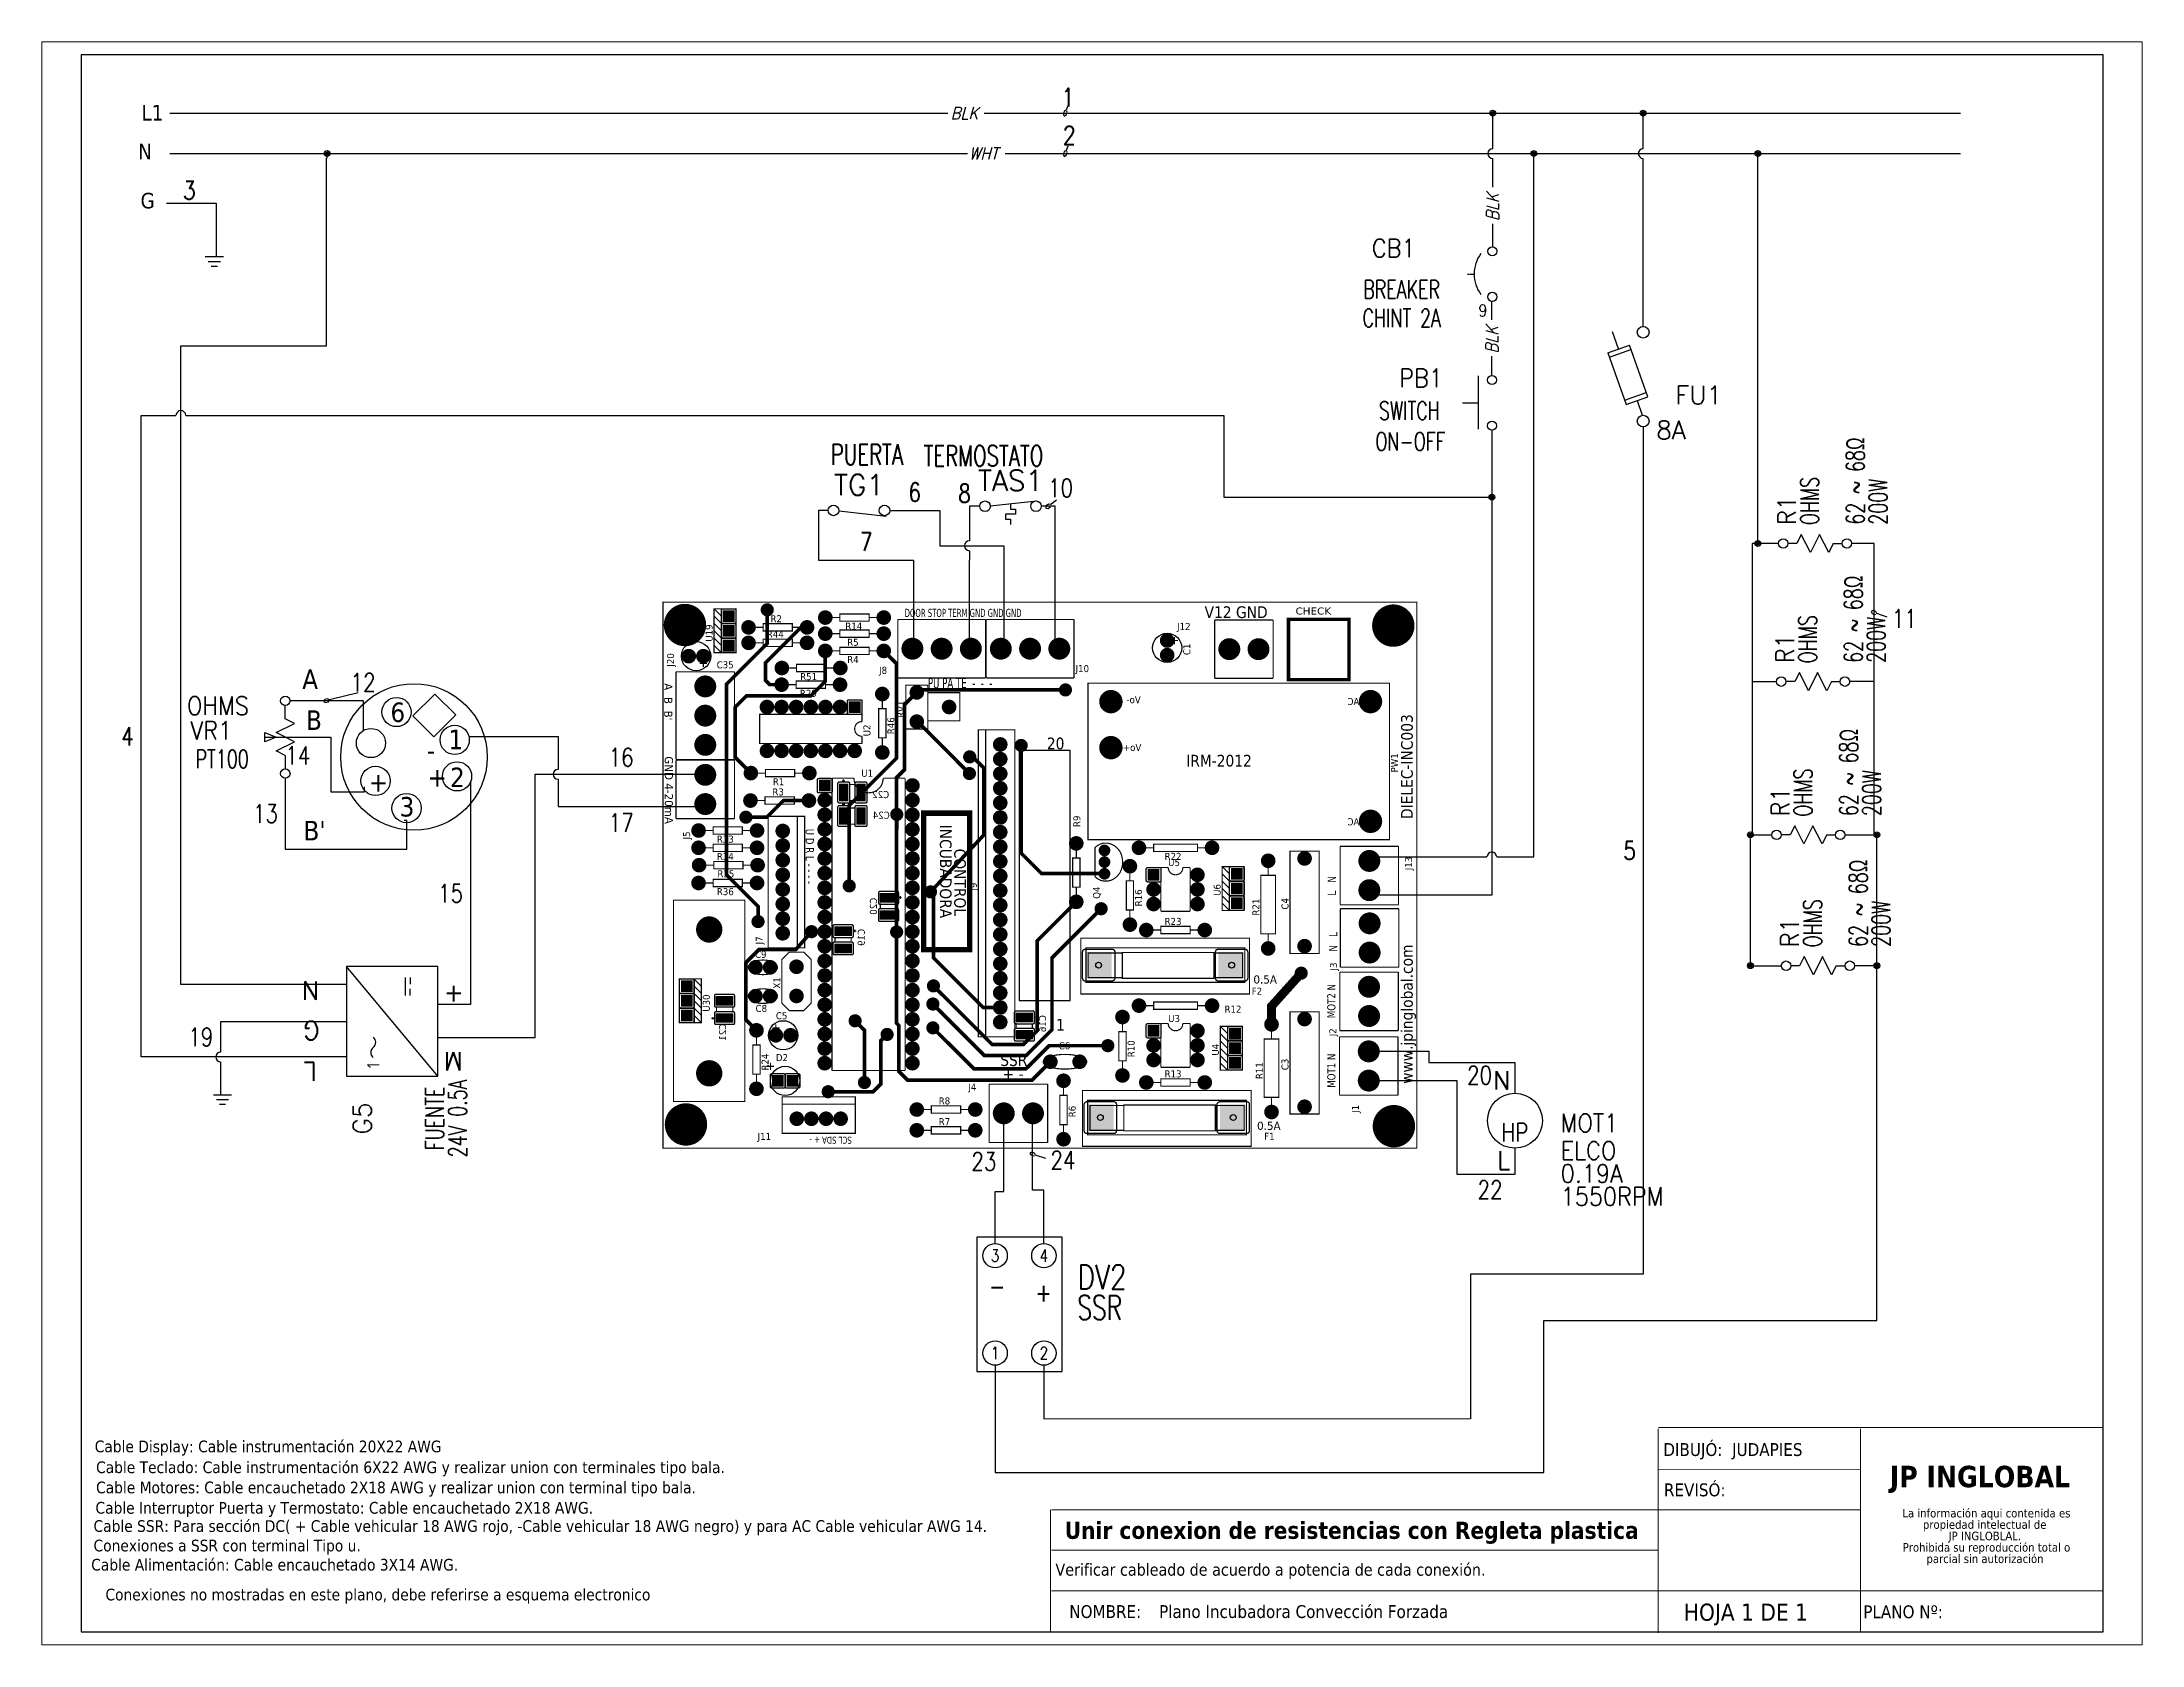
# Paper-space layout 'Layout1' of a CAD drawing. Header units: millimetres. Extents: x 0 to 257, y 0 to 196.
# The model-space entities are those that its viewports show. They can reach past a viewport. Long polylines and large blocks are cut down to what shows.
import ezdxf
from ezdxf.enums import TextEntityAlignment as Align

# ---------------------------------------------------------------- set-up
doc = ezdxf.new("R2010")
doc.units = ezdxf.units.MM
doc.linetypes.add('CENTERX2', pattern=[20.32, 12.7, -2.54, 2.54, -2.54])
doc.linetypes.add('HIDDEN2', pattern=[0.1875, 0.125, -0.0625])
for name, color, linetype in [('BLK_12AWG', 7, 'Continuous'), ('CONTORNO', 179, 'Continuous'), ('DESC', 250, 'Continuous'), ('MISC', 7, 'Continuous'), ('SYMS', 7, 'Continuous'), ('TAGS', 250, 'Continuous'), ('TERMS', 250, 'Continuous'), ('WIRES', 7, 'Continuous')]:
    doc.layers.add(name, color=color, linetype=linetype)
doc.layers.add('WIRENO', color=7, linetype='Continuous', true_color=0x000000)
doc.styles.add('SLDTEXTSTYLE0', font='tahoma.ttf')
doc.styles.add('SLDTEXTSTYLE1', font='')
doc.styles.get("Standard").update_dxf_attribs({"font": 'tahoma.ttf'})
doc.styles.add('WD', font='romans.shx')
doc.styles.add('WD_IEC', font='isocp2.shx', dxfattribs={"width": 0.9, "height": 4})
doc.styles.get('SLDTEXTSTYLE1').set_extended_font_data('Tahoma', bold=True)

psp = doc.layouts.get("Layout1")

msp = doc.modelspace()

# ---------------------------------------------------------------- texts
at = {"attachment_point": 1}
for s, width, insert, char_height in [('L1', 0.37194, (124.126, 121.075), 0.16), ('N', 0.37194, (124.092, 120.676), 0.16), ('G', 0.37194, (124.116, 120.173), 0.16), ('Cable Display: Cable instrumentación 20X22 AWG', 9.45621, (123.646, 107.367), 0.12), ('Cable Teclado: Cable instrumentación 6X22 AWG y realizar union con terminales tipo bala.', 9.45621, (123.66, 107.153), 0.12), ('Cable Motores: Cable encauchetado 2X18 AWG y realizar union con terminal tipo bala.', 9.45621, (123.66, 106.946), 0.12), ('Cable Interruptor Puerta y Termostato: Cable encauchetado 2X18 AWG.', 9.45621, (123.654, 106.737), 0.12), ('Cable SSR: Para sección DC( + Cable vehicular 18 AWG rojo, -{\\fTahoma|b0|i0|c0|p34;Cable vehicular 18 AWG negro}) y para AC Cable vehicular AWG 14. Conexiones a SSR con terminal Tipo u.', 9.45621, (123.634, 106.55), 0.12), ('Cable Alimentación: Cable encauchetado 3X14 AWG.', 9.45621, (123.61, 106.153), 0.12), ('Conexiones no mostradas en este plano, debe referirse a esquema electronico', 9.45621, (123.756, 105.847), 0.12)]:
    msp.add_mtext_dynamic_manual_height_columns(s, width=width, gutter_width=0.05, heights=[0], dxfattribs=dict(at, insert=insert, char_height=char_height))
at = {"color": 7, "linetype": 'Continuous', "lineweight": 0, "attachment_point": 1, "style": 'SLDTEXTSTYLE0'}
for s, insert, char_height in [('REVISÓ:', (139.749, 106.927), 0.1318), ('Verificar cableado de acuerdo a potencia de cada conexión.', (133.505, 106.105), 0.1245), ('\\pi-0.39529,l0.52705,t1.0541;NOMBRE:^IPlano Incubadora Convección Forzada', (133.515, 105.678), 0.13176), ('HOJA 1 DE 1', (139.953, 105.694), 0.17568), ('PLANO Nº:', (141.795, 105.676), 0.1318)]:
    msp.add_mtext(s, dxfattribs=dict(at, insert=insert, char_height=char_height))
at = {"layer": 'BLK_12AWG', "char_height": 0.2, "attachment_point": 1}
for s, insert in [('A', (125.776, 115.281)), ('B', (125.815, 114.861)), ("B'", (125.789, 113.727))]:
    msp.add_mtext_dynamic_manual_height_columns(s, width=0.4271, gutter_width=0.05, heights=[0], dxfattribs=dict(at, insert=insert))
at = {"layer": 'CONTORNO', "color": 7}
for s, insert, char_height, attachment_point, style in [('DIBUJÓ:  JUDAPIES', (139.743, 107.341), 0.13176, 1, 'SLDTEXTSTYLE0'), ('   Unir conexion de resistencias con Regleta plastica', (136.437, 106.534), 0.17568, 2, 'SLDTEXTSTYLE1')]:
    msp.add_mtext(s, dxfattribs=dict(at, insert=insert, char_height=char_height, attachment_point=attachment_point, style=style))
at = {"layer": 'CONTORNO', "insert": (142.067, 107.108), "char_height": 0.2196, "attachment_point": 1, "style": 'SLDTEXTSTYLE1'}
msp.add_mtext('JP INGLOBAL', dxfattribs=at)

# ---------------------------------------------------------------- blocks, each defined once
blk = doc.blocks.new('SW_NOTE_2')
at = {"layer": 'CONTORNO', "color": 0, "char_height": 1.0583, "attachment_point": 2, "style": 'SLDTEXTSTYLE0'}
for s, insert in [('La información aqui contenida es ', (10.29, 1.34)), ('propiedad intelectual de', (10.08, -0.07)), ('JP INGLOBLAL.', (10.1, -1.48)), ('Prohibida su reproducción total o ', (10.3, -2.89)), ('parcial sin autorización', (10.12, -4.3))]:
    blk.add_mtext(s, dxfattribs=dict(at, insert=insert))
blk = doc.blocks.new('WD_WNH')
at = {"linetype": 'Continuous', "style": 'WD', "width": 0.8}
blk.add_attdef('WIRENO', text='', height=0.125, dxfattribs=at).set_placement((0, 0.062), align=Align.CENTER)
at = {"style": 'WD', "flags": 1}
for tag, p in [('W01USER', (0, 0.078)), ('W02USER', (0, 0.07)), ('W03USER', (0, 0.062)), ('W04USER', (0, 0.055)), ('W05USER', (0, 0.047)), ('W06USER', (0, 0.039)), ('W07USER', (0, 0.031)), ('W08USER', (0, 0.023)), ('W09USER', (0, 0.016)), ('W10USER', (0, 0.008))]:
    blk.add_attdef(tag, text='', height=0.005, dxfattribs=at).set_placement(p, align=Align.CENTER)
blk = doc.blocks.new('VPB11')
for p, q in [((-0.094, 0.185), (-0.094, -0.18)), ((-0.202, 0), (-0.094, 0))]:
    blk.add_line(p, q)
for centre in [(0, 0.156), (0, -0.156)]:
    blk.add_circle(centre, 0.0312)
at = {"style": 'WD'}
for tag, p, width in [('INST', (0.127, 0.39), 0.7), ('LOC', (0.127, 0.221), 0.7), ('TAG1', (0.127, 0.064), 0.9), ('XREF', (0.129, -0.09), 0.7), ('DESC1', (0.129, -0.242), 0.7), ('DESC2', (0.129, -0.398), 0.7)]:
    blk.add_attdef(tag, p, '', height=0.125, dxfattribs=dict(at, width=width))
at = {"linetype": 'Continuous', "style": 'WD'}
for tag, height, flags, p in [('TERM01', 0.125, 8, (-0.055, 0.222)), ('MFG', 0.01, 9, (-0.142, -0.088)), ('CAT', 0.01, 9, (-0.142, -0.073))]:
    blk.add_attdef(tag, text='', height=height, dxfattribs=dict(at, flags=flags)).set_placement(p, align=Align.RIGHT)
at = {"color": 7, "style": 'WD', "flags": 1}
for tag, p in [('X2TERM01', (0, 0.188)), ('X8TERM02', (0, -0.188))]:
    blk.add_attdef(tag, p, '', height=0.0125, dxfattribs=at)
at = {"color": 7, "style": 'WD'}
for tag, p in [('X4LINK', (-0.266, 0)), ('X1LINK', (0, 0))]:
    blk.add_attdef(tag, p, '', height=0.01, dxfattribs=at)
at = {"style": 'WD'}
for tag, flags, p in [('CONTACT', 1, (-0.142, -0.053)), ('FAMILY', 9, (-0.142, -0.036))]:
    blk.add_attdef(tag, text='', height=0.01, dxfattribs=dict(at, flags=flags)).set_placement(p, align=Align.RIGHT)
at = {"linetype": 'Continuous', "style": 'WD', "flags": 9}
blk.add_attdef('ASSYCODE', text='', height=0.01, dxfattribs=at).set_placement((-0.155, -0.106), align=Align.CENTER)
at = {"linetype": 'Continuous', "style": 'WD', "flags": 8}
blk.add_attdef('TERM02', text='', height=0.125, dxfattribs=at).set_placement((-0.041, -0.229), align=Align.TOP_RIGHT)
blk = doc.blocks.new('WDDOT')
for radius in [0.03, 0.0187, 0.00929]:
    blk.add_circle((0, 0), radius)
blk = doc.blocks.new('WD_WNV')
at = {"linetype": 'Continuous', "style": 'WD', "width": 0.8}
blk.add_attdef('WIRENO', text='', height=0.125, dxfattribs=at).set_placement((-0.05, 0), align=Align.MIDDLE_RIGHT)
at = {"style": 'WD', "flags": 1}
for tag, p in [('W01USER', (-0.062, 0.094)), ('W02USER', (-0.062, 0.086)), ('W03USER', (-0.062, 0.078)), ('W04USER', (-0.062, 0.07)), ('W05USER', (-0.062, 0.062)), ('W06USER', (-0.062, 0.055)), ('W07USER', (-0.062, 0.047)), ('W08USER', (-0.062, 0.039)), ('W09USER', (-0.062, 0.031)), ('W10USER', (-0.062, 0.023))]:
    blk.add_attdef(tag, text='', height=0.005, dxfattribs=at).set_placement(p, align=Align.CENTER)
blk = doc.blocks.new('HT0_LGENERIC')
at = {"style": 'WD', "oblique": 15, "width": 0.9}
blk.add_attdef('COLOR', text='', height=0.125, dxfattribs=at).set_placement((0, 0), align=Align.MIDDLE_CENTER)
at = {"color": 7, "style": 'WD'}
for tag, p in [('X4_TINY_DOT_DONT_REMOVE', (-0.125, 0)), ('X1_TINY_DOT_DONT_REMOVE', (0.125, 0))]:
    blk.add_attdef(tag, p, '', height=0.0001, dxfattribs=at)
at = {"style": 'WD', "flags": 1}
for tag, p in [('X4TERM01', (-0.125, 0)), ('X1TERM01', (0.125, 0))]:
    blk.add_attdef(tag, p, '', height=0.01, dxfattribs=at)
blk = doc.blocks.new('VT0_LGENERIC')
at = {"style": 'WD', "oblique": 15, "width": 0.9}
blk.add_attdef('COLOR', text='', height=0.125, rotation=90, dxfattribs=at).set_placement((0, 0), align=Align.MIDDLE_CENTER)
at = {"style": 'WD', "flags": 1}
for tag, p in [('X2TERM01', (0, 0.25)), ('X8TERM01', (0, -0.25))]:
    blk.add_attdef(tag, p, '', height=0.01, rotation=90, dxfattribs=at)
at = {"color": 7, "style": 'WD'}
for tag, p in [('X2_TINY_DOT_DONT_REMOVE', (0, 0.25)), ('X8_TINY_DOT_DONT_REMOVE', (0, -0.25))]:
    blk.add_attdef(tag, p, '', height=0.0001, rotation=90, dxfattribs=at)
blk = doc.blocks.new('VGND2')
for p, q in [((0.09375, 0), (-0.09375, 0)), ((-0.0625, -0.046875), (0.0625, -0.046875)), ((-0.03125, -0.09375), (0.03125, -0.09375))]:
    blk.add_line(p, q)
at = {"style": 'WD', "flags": 1}
blk.add_attdef('X2TERM01', (0, 0), '', height=0.01, dxfattribs=at)
blk = doc.blocks.new('VCB1')
at = {"linetype": 'HIDDEN2'}
blk.add_line((-0.171, 0), (-0.125, 0), dxfattribs=at)
for centre in [(0, 0.156), (0, -0.156)]:
    blk.add_circle(centre, 0.0312)
blk.add_arc((0.109, 0), 0.234, 143.1301, 216.8699)
at = {"style": 'WD'}
for tag, p, width in [('INST', (0.219, 0.388), 0.7), ('LOC', (0.219, 0.219), 0.7), ('TAG1', (0.127, 0.064), 0.9), ('XREF', (0.129, -0.09), 0.7), ('DESC1', (0.129, -0.242), 0.7), ('DESC2', (0.129, -0.389), 0.7)]:
    blk.add_attdef(tag, p, '', height=0.125, dxfattribs=dict(at, width=width))
at = {"linetype": 'Continuous', "style": 'WD'}
for tag, height, flags, p in [('TERM01', 0.125, 8, (-0.055, 0.207)), ('MFG', 0.01, 9, (-0.142, -0.088)), ('CAT', 0.01, 9, (-0.142, -0.073))]:
    blk.add_attdef(tag, text='', height=height, dxfattribs=dict(at, flags=flags)).set_placement(p, align=Align.RIGHT)
at = {"style": 'WD', "width": 0.7}
blk.add_attdef('RATING1', text='', height=0.125, dxfattribs=at).set_placement((-0.188, 0.062), align=Align.RIGHT)
at = {"color": 7, "style": 'WD', "flags": 1}
for tag, p in [('X2TERM01', (0, 0.188)), ('X8TERM02', (0, -0.188))]:
    blk.add_attdef(tag, p, '', height=0.0125, dxfattribs=at)
at = {"color": 7, "style": 'WD'}
for tag, p in [('X4LINK', (-0.25, 0)), ('X1LINK', (0, 0))]:
    blk.add_attdef(tag, p, '', height=0.01, dxfattribs=at)
at = {"linetype": 'Continuous', "style": 'WD', "flags": 9}
blk.add_attdef('ASSYCODE', text='', height=0.01, dxfattribs=at).set_placement((-0.153, -0.106), align=Align.CENTER)
at = {"style": 'WD', "flags": 9}
for tag, p in [('CONTACT', (-0.129, -0.129)), ('FAMILY', (-0.142, -0.036))]:
    blk.add_attdef(tag, text='', height=0.01, dxfattribs=at).set_placement(p, align=Align.RIGHT)
at = {"linetype": 'Continuous', "style": 'WD', "flags": 8}
blk.add_attdef('TERM02', text='', height=0.125, dxfattribs=at).set_placement((-0.041, -0.213), align=Align.TOP_RIGHT)
blk = doc.blocks.new('RPAD')
blk.add_trace([(-0.5, -0.5), (-0.5, 0.5), (0.5, -0.5), (0.5, 0.5)])
blk = doc.blocks.new('EPAD')
at = {"const_width": 0.5}
blk.add_lwpolyline([(-0.25, 0, 1), (0.25, 0, 1)], format="xyb", close=True, dxfattribs=at)
blk = doc.blocks.new('IncubadoraCard')
for points, const_width in [([(129.93, 110.799), (135.087, 110.799), (135.087, 114.535), (129.93, 114.535), (129.93, 110.799)], 0.008), ([(129.93, 110.799), (135.087, 110.799), (135.087, 114.535), (129.93, 114.535), (129.93, 110.799)], 0.008), ([(129.93, 110.799), (135.087, 110.799), (135.087, 114.535), (129.93, 114.535), (129.93, 110.799)], 0.008), ([(130.329, 114.189), (130.429, 114.189), (130.429, 114.489), (130.329, 114.489), (130.329, 114.189), (130.279, 114.189), (130.279, 114.489), (130.329, 114.489)], 0.008), ([(130.329, 114.439), (130.279, 114.489)], 0.008), ([(130.329, 114.189), (130.429, 114.189), (130.429, 114.489), (130.329, 114.489), (130.329, 114.189), (130.279, 114.189), (130.279, 114.489), (130.329, 114.489)], 0.008), ([(130.329, 114.439), (130.279, 114.489)], 0.008), ([(130.329, 114.189), (130.429, 114.189), (130.429, 114.489), (130.329, 114.489), (130.329, 114.189), (130.279, 114.189), (130.279, 114.489), (130.329, 114.489)], 0.008), ([(130.329, 114.439), (130.279, 114.489)], 0.008), ([(130.329, 114.389), (130.279, 114.439)], 0.008), ([(130.329, 114.389), (130.279, 114.439)], 0.008), ([(130.329, 114.389), (130.279, 114.439)], 0.008), ([(130.329, 114.339), (130.279, 114.389)], 0.008), ([(130.329, 114.339), (130.279, 114.389)], 0.008), ([(130.329, 114.339), (130.279, 114.389)], 0.008), ([(130.643, 114.482), (130.643, 114.252), (130.365, 113.974), (130.365, 112.668), (130.58, 112.453), (130.58, 112.349)], 0.025), ([(130.565, 114.362), (130.615, 114.362)], 0.008), ([(130.565, 114.362), (130.615, 114.362)], 0.008), ([(130.565, 114.362), (130.615, 114.362)], 0.008), ([(130.615, 114.337), (130.815, 114.337), (130.815, 114.387), (130.615, 114.387), (130.615, 114.337)], 0.008), ([(130.615, 114.337), (130.815, 114.337), (130.815, 114.387), (130.615, 114.387), (130.615, 114.337)], 0.008), ([(130.615, 114.337), (130.815, 114.337), (130.815, 114.387), (130.615, 114.387), (130.615, 114.337)], 0.008), ([(130.741, 113.97), (130.661, 113.97), (130.631, 114), (130.631, 114.119), (130.874, 114.362), (130.913, 114.362), (130.915, 114.362)], 0.025), ([(130.815, 114.362), (130.865, 114.362)], 0.008), ([(130.815, 114.362), (130.865, 114.362)], 0.008), ([(130.815, 114.362), (130.865, 114.362)], 0.008), ([(131.14, 114.429), (131.09, 114.429)], 0.008), ([(131.14, 114.429), (131.09, 114.429)], 0.008), ([(131.14, 114.429), (131.09, 114.429)], 0.008), ([(131.14, 114.404), (131.34, 114.404), (131.34, 114.454), (131.14, 114.454), (131.14, 114.404)], 0.008), ([(131.14, 114.404), (131.34, 114.404), (131.34, 114.454), (131.14, 114.454), (131.14, 114.404)], 0.008), ([(131.14, 114.404), (131.34, 114.404), (131.34, 114.454), (131.14, 114.454), (131.14, 114.404)], 0.008), ([(131.39, 114.429), (131.34, 114.429)], 0.008), ([(131.39, 114.429), (131.34, 114.429)], 0.008), ([(131.39, 114.429), (131.34, 114.429)], 0.008), ([(131.536, 114.416), (131.536, 114.016)], 0.008), ([(132.136, 114.416), (131.536, 114.416)], 0.008), ([(131.536, 114.416), (131.536, 114.016)], 0.008), ([(132.136, 114.416), (131.536, 114.416)], 0.008), ([(131.536, 114.416), (131.536, 114.016)], 0.008), ([(132.136, 114.416), (131.536, 114.416)], 0.008), ([(132.136, 114.416), (132.136, 114.016)], 0.008), ([(132.136, 114.416), (132.136, 114.016)], 0.008), ([(132.136, 114.416), (132.136, 114.016)], 0.008), ([(132.141, 114.416), (132.141, 114.016)], 0.008), ([(132.741, 114.416), (132.141, 114.416)], 0.008), ([(132.141, 114.416), (132.141, 114.016)], 0.008), ([(132.741, 114.416), (132.141, 114.416)], 0.008), ([(132.141, 114.416), (132.141, 114.016)], 0.008), ([(132.741, 114.416), (132.141, 114.416)], 0.008), ([(132.741, 114.416), (132.741, 114.016)], 0.008), ([(132.741, 114.416), (132.741, 114.016)], 0.008), ([(132.741, 114.416), (132.741, 114.016)], 0.008), ([(133.704, 114.413), (133.704, 114.013)], 0.008), ([(133.704, 114.413), (134.104, 114.413)], 0.008), ([(133.704, 114.413), (133.704, 114.013)], 0.008), ([(133.704, 114.413), (134.104, 114.413)], 0.008), ([(133.704, 114.413), (133.704, 114.013)], 0.008), ([(133.704, 114.413), (134.104, 114.413)], 0.008), ([(134.104, 114.413), (134.104, 114.013)], 0.008), ([(134.104, 114.413), (134.104, 114.013)], 0.008), ([(134.104, 114.413), (134.104, 114.013)], 0.008), ([(134.209, 114.004), (134.623, 114.004), (134.623, 114.417), (134.209, 114.417), (134.209, 114.004)], 0.024), ([(134.209, 114.004), (134.623, 114.004), (134.623, 114.417), (134.209, 114.417), (134.209, 114.004)], 0.024), ([(134.209, 114.004), (134.623, 114.004), (134.623, 114.417), (134.209, 114.417), (134.209, 114.004)], 0.024), ([(130.329, 114.289), (130.279, 114.339)], 0.008), ([(130.329, 114.289), (130.279, 114.339)], 0.008), ([(130.329, 114.289), (130.279, 114.339)], 0.008), ([(130.329, 114.239), (130.279, 114.289)], 0.008), ([(130.329, 114.239), (130.279, 114.289)], 0.008), ([(130.329, 114.239), (130.279, 114.289)], 0.008), ([(130.329, 114.189), (130.279, 114.239)], 0.008), ([(130.329, 114.189), (130.279, 114.239)], 0.008), ([(130.329, 114.189), (130.279, 114.239)], 0.008), ([(130.565, 114.256), (130.615, 114.256)], 0.008), ([(130.565, 114.256), (130.615, 114.256)], 0.008), ([(130.565, 114.256), (130.615, 114.256)], 0.008), ([(130.615, 114.231), (130.815, 114.231), (130.815, 114.281), (130.615, 114.281), (130.615, 114.231)], 0.008), ([(130.615, 114.231), (130.815, 114.231), (130.815, 114.281), (130.615, 114.281), (130.615, 114.231)], 0.008), ([(130.615, 114.231), (130.815, 114.231), (130.815, 114.281), (130.615, 114.281), (130.615, 114.231)], 0.008), ([(130.815, 114.256), (130.865, 114.256)], 0.008), ([(130.815, 114.256), (130.865, 114.256)], 0.008), ([(130.815, 114.256), (130.865, 114.256)], 0.008), ([(131.14, 114.319), (131.09, 114.319)], 0.008), ([(131.14, 114.319), (131.09, 114.319)], 0.008), ([(131.14, 114.319), (131.09, 114.319)], 0.008), ([(131.14, 114.294), (131.34, 114.294), (131.34, 114.344), (131.14, 114.344), (131.14, 114.294)], 0.008), ([(131.14, 114.294), (131.34, 114.294), (131.34, 114.344), (131.14, 114.344), (131.14, 114.294)], 0.008), ([(131.14, 114.294), (131.34, 114.294), (131.34, 114.344), (131.14, 114.344), (131.14, 114.294)], 0.008), ([(131.14, 114.176), (131.34, 114.176), (131.34, 114.226), (131.14, 114.226), (131.14, 114.176)], 0.008), ([(131.14, 114.176), (131.34, 114.176), (131.34, 114.226), (131.14, 114.226), (131.14, 114.176)], 0.008), ([(131.14, 114.176), (131.34, 114.176), (131.34, 114.226), (131.14, 114.226), (131.14, 114.176)], 0.008), ([(131.39, 114.319), (131.34, 114.319)], 0.008), ([(131.39, 114.319), (131.34, 114.319)], 0.008), ([(131.39, 114.319), (131.34, 114.319)], 0.008), ([(133.454, 114.272), (133.404, 114.272)], 0.008), ([(133.454, 114.272), (133.404, 114.272)], 0.008), ([(133.454, 114.272), (133.404, 114.272)], 0.008), ([(133.429, 114.297), (133.429, 114.247)], 0.008), ([(133.429, 114.297), (133.429, 114.247)], 0.008), ([(133.429, 114.297), (133.429, 114.247)], 0.008), ([(130.231, 114.115), (130.181, 114.115)], 0.008), ([(130.231, 114.115), (130.181, 114.115)], 0.008), ([(130.231, 114.115), (130.181, 114.115)], 0.008), ([(130.206, 114.09), (130.206, 114.14)], 0.008), ([(130.206, 114.09), (130.206, 114.14)], 0.008), ([(130.206, 114.09), (130.206, 114.14)], 0.008), ([(130.531, 113.365), (130.423, 113.473), (130.423, 113.816), (130.501, 113.894), (130.942, 113.894), (131.04, 113.992), (131.04, 114.201)], 0.025), ([(130.843, 114.084), (130.793, 114.084)], 0.008), ([(130.843, 114.084), (130.793, 114.084)], 0.008), ([(130.843, 114.084), (130.793, 114.084)], 0.008), ([(130.843, 114.059), (131.043, 114.059), (131.043, 114.109), (130.843, 114.109), (130.843, 114.059)], 0.008), ([(130.843, 114.059), (131.043, 114.059), (131.043, 114.109), (130.843, 114.109), (130.843, 114.059)], 0.008), ([(130.843, 114.059), (131.043, 114.059), (131.043, 114.109), (130.843, 114.109), (130.843, 114.059)], 0.008), ([(131.093, 114.084), (131.043, 114.084)], 0.008), ([(131.093, 114.084), (131.043, 114.084)], 0.008), ([(131.093, 114.084), (131.043, 114.084)], 0.008), ([(131.14, 114.201), (131.09, 114.201)], 0.008), ([(131.14, 114.201), (131.09, 114.201)], 0.008), ([(131.14, 114.201), (131.09, 114.201)], 0.008), ([(131.204, 112.593), (131.204, 113.144), (131.527, 113.467), (131.527, 114.114), (131.44, 114.201)], 0.025), ([(131.39, 114.201), (131.34, 114.201)], 0.008), ([(131.39, 114.201), (131.34, 114.201)], 0.008), ([(131.39, 114.201), (131.34, 114.201)], 0.008), ([(130.019, 114.058), (130.419, 114.058)], 0.008), ([(130.019, 114.058), (130.019, 113.458)], 0.008), ([(130.019, 114.058), (130.419, 114.058)], 0.008), ([(130.019, 114.058), (130.019, 113.458)], 0.008), ([(130.019, 114.058), (130.419, 114.058)], 0.008), ([(130.019, 114.058), (130.019, 113.458)], 0.008), ([(130.419, 113.458), (130.419, 114.058)], 0.008), ([(130.419, 113.458), (130.419, 114.058)], 0.008), ([(130.419, 113.458), (130.419, 114.058)], 0.008), ([(130.841, 113.97), (130.791, 113.97)], 0.008), ([(130.841, 113.97), (130.791, 113.97)], 0.008), ([(130.841, 113.97), (130.791, 113.97)], 0.008), ([(130.841, 113.945), (131.041, 113.945), (131.041, 113.995), (130.841, 113.995), (130.841, 113.945)], 0.008), ([(130.841, 113.945), (131.041, 113.945), (131.041, 113.995), (130.841, 113.995), (130.841, 113.945)], 0.008), ([(130.841, 113.945), (131.041, 113.945), (131.041, 113.995), (130.841, 113.995), (130.841, 113.945)], 0.008), ([(131.091, 113.97), (131.041, 113.97)], 0.008), ([(131.091, 113.97), (131.041, 113.97)], 0.008), ([(131.091, 113.97), (131.041, 113.97)], 0.008), ([(131.528, 112.278), (131.528, 112.99), (131.528, 113.335), (131.583, 113.39), (131.583, 113.834), (131.666, 113.917)], 0.025), ([(131.536, 114.016), (132.136, 114.016)], 0.008), ([(131.536, 114.016), (132.136, 114.016)], 0.008), ([(131.536, 114.016), (132.136, 114.016)], 0.008), ([(131.591, 113.667), (131.741, 113.667), (131.741, 113.967), (131.591, 113.967), (131.591, 113.667)], 0.008), ([(131.591, 113.667), (131.741, 113.667), (131.741, 113.967), (131.591, 113.967), (131.591, 113.667)], 0.008), ([(131.591, 113.667), (131.741, 113.667), (131.741, 113.967), (131.591, 113.967), (131.591, 113.667)], 0.008), ([(131.666, 113.917), (131.683, 113.934), (132.683, 113.934)], 0.025), ([(132.141, 114.016), (132.741, 114.016)], 0.008), ([(132.141, 114.016), (132.741, 114.016)], 0.008), ([(132.141, 114.016), (132.741, 114.016)], 0.008), ([(132.837, 112.909), (134.9, 112.909), (134.9, 113.98), (132.837, 113.98), (132.837, 112.909)], 0.008), ([(132.837, 112.909), (134.9, 112.909), (134.9, 113.98), (132.837, 113.98), (132.837, 112.909)], 0.008), ([(132.837, 112.909), (134.9, 112.909), (134.9, 113.98), (132.837, 113.98), (132.837, 112.909)], 0.008), ([(133.704, 114.013), (134.104, 114.013)], 0.008), ([(133.704, 114.013), (134.104, 114.013)], 0.008), ([(133.704, 114.013), (134.104, 114.013)], 0.008), ([(131.405, 113.606), (131.455, 113.606), (131.455, 113.806), (131.405, 113.806), (131.405, 113.606)], 0.008), ([(131.405, 113.606), (131.455, 113.606), (131.455, 113.806), (131.405, 113.806), (131.405, 113.606)], 0.008), ([(131.405, 113.606), (131.455, 113.606), (131.455, 113.806), (131.405, 113.806), (131.405, 113.606)], 0.008), ([(131.43, 113.856), (131.43, 113.806)], 0.008), ([(131.43, 113.856), (131.43, 113.806)], 0.008), ([(131.43, 113.856), (131.43, 113.806)], 0.008), ([(131.741, 113.722), (131.961, 113.722), (131.961, 113.915), (131.741, 113.915), (131.741, 113.722)], 0.008), ([(131.741, 113.722), (131.961, 113.722), (131.961, 113.915), (131.741, 113.915), (131.741, 113.722)], 0.008), ([(131.741, 113.722), (131.961, 113.722), (131.961, 113.915), (131.741, 113.915), (131.741, 113.722)], 0.008), ([(131.891, 113.867), (131.891, 113.767)], 0.008), ([(131.891, 113.867), (131.891, 113.767)], 0.008), ([(131.891, 113.867), (131.891, 113.767)], 0.008), ([(131.291, 113.767), (130.591, 113.767), (130.591, 113.567), (131.291, 113.567)], 0.008), ([(131.291, 113.767), (130.591, 113.767), (130.591, 113.567), (131.291, 113.567)], 0.008), ([(131.291, 113.767), (130.591, 113.767), (130.591, 113.567), (131.291, 113.567)], 0.008), ([(131.241, 113.667), (131.242, 113.678), (131.245, 113.687), (131.249, 113.696), (131.255, 113.703), (131.262, 113.709), (131.271, 113.714), (131.28, 113.716), (131.291, 113.717)], 0.008), ([(131.241, 113.667), (131.242, 113.678), (131.245, 113.687), (131.249, 113.696), (131.255, 113.703), (131.262, 113.709), (131.271, 113.714), (131.28, 113.716), (131.291, 113.717)], 0.008), ([(131.241, 113.667), (131.242, 113.678), (131.245, 113.687), (131.249, 113.696), (131.255, 113.703), (131.262, 113.709), (131.271, 113.714), (131.28, 113.716), (131.291, 113.717)], 0.008), ([(131.241, 113.667), (131.242, 113.657), (131.245, 113.648), (131.249, 113.639), (131.255, 113.632), (131.262, 113.626), (131.271, 113.621), (131.28, 113.618), (131.291, 113.617)], 0.008), ([(131.241, 113.667), (131.242, 113.657), (131.245, 113.648), (131.249, 113.639), (131.255, 113.632), (131.262, 113.626), (131.271, 113.621), (131.28, 113.618), (131.291, 113.617)], 0.008), ([(131.241, 113.667), (131.242, 113.657), (131.245, 113.648), (131.249, 113.639), (131.255, 113.632), (131.262, 113.626), (131.271, 113.621), (131.28, 113.618), (131.291, 113.617)], 0.008), ([(131.291, 113.767), (131.291, 113.717)], 0.008), ([(131.291, 113.767), (131.291, 113.717)], 0.008), ([(131.291, 113.767), (131.291, 113.717)], 0.008), ([(132.026, 113.362), (131.672, 113.717), (131.666, 113.717)], 0.025), ([(132.087, 111.561), (132.337, 111.561), (132.337, 113.661), (132.087, 113.661), (132.087, 111.561)], 0.008), ([(132.087, 111.561), (132.337, 111.561), (132.337, 113.661), (132.087, 113.661), (132.087, 111.561)], 0.008), ([(132.087, 111.561), (132.337, 111.561), (132.337, 113.661), (132.087, 113.661), (132.087, 111.561)], 0.008), ([(132.137, 111.561), (132.137, 113.661)], 0.008), ([(132.137, 111.561), (132.137, 113.661)], 0.008), ([(132.137, 111.561), (132.137, 113.661)], 0.008), ([(131.291, 113.617), (131.291, 113.567)], 0.008), ([(131.291, 113.617), (131.291, 113.567)], 0.008), ([(131.291, 113.617), (131.291, 113.567)], 0.008), ([(131.43, 113.606), (131.43, 113.556)], 0.008), ([(131.43, 113.606), (131.43, 113.556)], 0.008), ([(131.43, 113.606), (131.43, 113.556)], 0.008), ([(132.38, 113.554), (132.38, 112.817), (132.52, 112.677), (132.948, 112.677), (132.95, 112.676)], 0.025), ([(130.019, 113.458), (130.419, 113.458)], 0.008), ([(130.019, 113.458), (130.419, 113.458)], 0.008), ([(130.019, 113.458), (130.419, 113.458)], 0.008), ([(130.019, 113.453), (130.419, 113.453)], 0.008), ([(130.019, 113.053), (130.019, 113.453)], 0.008), ([(130.019, 113.453), (130.419, 113.453)], 0.008), ([(130.019, 113.053), (130.019, 113.453)], 0.008), ([(130.019, 113.453), (130.419, 113.453)], 0.008), ([(130.019, 113.053), (130.019, 113.453)], 0.008), ([(130.419, 113.053), (130.419, 113.453)], 0.008), ([(130.419, 113.053), (130.419, 113.453)], 0.008), ([(130.419, 113.053), (130.419, 113.453)], 0.008), ([(130.631, 113.365), (130.581, 113.365)], 0.008), ([(130.631, 113.365), (130.581, 113.365)], 0.008), ([(130.631, 113.365), (130.581, 113.365)], 0.008), ([(130.631, 113.34), (130.831, 113.34), (130.831, 113.39), (130.631, 113.39), (130.631, 113.34)], 0.008), ([(130.631, 113.34), (130.831, 113.34), (130.831, 113.39), (130.631, 113.39), (130.631, 113.34)], 0.008), ([(130.631, 113.34), (130.831, 113.34), (130.831, 113.39), (130.631, 113.39), (130.631, 113.34)], 0.008), ([(130.881, 113.365), (130.831, 113.365)], 0.008), ([(130.881, 113.365), (130.831, 113.365)], 0.008), ([(130.881, 113.365), (130.831, 113.365)], 0.008), ([(131.76, 112.552), (132.125, 112.942), (132.125, 113.399), (132.048, 113.476), (132.028, 113.476)], 0.025), ([(131.086, 113.33), (131.236, 113.33)], 0.008), ([(131.086, 113.33), (131.086, 111.33)], 0.008), ([(131.086, 113.33), (131.236, 113.33)], 0.008), ([(131.086, 113.33), (131.086, 111.33)], 0.008), ([(131.086, 113.33), (131.236, 113.33)], 0.008), ([(131.086, 113.33), (131.086, 111.33)], 0.008), ([(131.174, 113.312), (131.154, 113.312)], 0.008), ([(131.174, 113.312), (131.154, 113.312)], 0.008), ([(131.174, 113.312), (131.154, 113.312)], 0.008), ([(131.164, 113.302), (131.164, 113.322)], 0.008), ([(131.164, 113.302), (131.164, 113.322)], 0.008), ([(131.164, 113.302), (131.164, 113.322)], 0.008), ([(131.244, 113.287), (131.206, 113.287)], 0.008), ([(131.244, 113.287), (131.206, 113.287)], 0.008), ([(131.244, 113.287), (131.206, 113.287)], 0.008), ([(131.336, 113.23), (131.316, 113.232), (131.297, 113.237), (131.28, 113.246), (131.265, 113.259), (131.253, 113.273), (131.244, 113.29), (131.238, 113.309), (131.236, 113.33)], 0.008), ([(131.336, 113.23), (131.316, 113.232), (131.297, 113.237), (131.28, 113.246), (131.265, 113.259), (131.253, 113.273), (131.244, 113.29), (131.238, 113.309), (131.236, 113.33)], 0.008), ([(131.336, 113.23), (131.316, 113.232), (131.297, 113.237), (131.28, 113.246), (131.265, 113.259), (131.253, 113.273), (131.244, 113.29), (131.238, 113.309), (131.236, 113.33)], 0.008), ([(131.336, 113.23), (131.357, 113.232), (131.375, 113.237), (131.392, 113.246), (131.407, 113.259), (131.419, 113.273), (131.428, 113.29), (131.434, 113.309), (131.436, 113.33)], 0.008), ([(131.336, 113.23), (131.357, 113.232), (131.375, 113.237), (131.392, 113.246), (131.407, 113.259), (131.419, 113.273), (131.428, 113.29), (131.434, 113.309), (131.436, 113.33)], 0.008), ([(131.336, 113.23), (131.357, 113.232), (131.375, 113.237), (131.392, 113.246), (131.407, 113.259), (131.419, 113.273), (131.428, 113.29), (131.434, 113.309), (131.436, 113.33)], 0.008), ([(131.436, 113.33), (131.586, 113.33)], 0.008), ([(131.436, 113.33), (131.586, 113.33)], 0.008), ([(131.436, 113.33), (131.586, 113.33)], 0.008), ([(131.586, 113.33), (131.586, 111.33)], 0.008), ([(131.586, 113.33), (131.586, 111.33)], 0.008), ([(131.586, 113.33), (131.586, 111.33)], 0.008), ([(130.497, 113.063), (130.64, 113.063), (130.755, 113.178), (130.927, 113.178), (130.928, 113.177)], 0.025), ([(130.578, 113.177), (130.628, 113.177)], 0.008), ([(130.578, 113.177), (130.628, 113.177)], 0.008), ([(130.578, 113.177), (130.628, 113.177)], 0.008), ([(130.628, 113.152), (130.828, 113.152), (130.828, 113.202), (130.628, 113.202), (130.628, 113.152)], 0.008), ([(130.628, 113.152), (130.828, 113.152), (130.828, 113.202), (130.628, 113.202), (130.628, 113.152)], 0.008), ([(130.628, 113.152), (130.828, 113.152), (130.828, 113.202), (130.628, 113.202), (130.628, 113.152)], 0.008), ([(130.649, 112.169), (130.899, 112.169), (130.899, 113.069), (130.649, 113.069), (130.649, 112.169)], 0.008), ([(130.649, 112.169), (130.899, 112.169), (130.899, 113.069), (130.649, 113.069), (130.649, 112.169)], 0.008), ([(130.649, 112.169), (130.899, 112.169), (130.899, 113.069), (130.649, 113.069), (130.649, 112.169)], 0.008), ([(130.828, 113.177), (130.878, 113.177)], 0.008), ([(130.828, 113.177), (130.878, 113.177)], 0.008), ([(130.828, 113.177), (130.878, 113.177)], 0.008), ([(130.849, 113.069), (130.849, 112.169)], 0.008), ([(130.849, 113.069), (130.849, 112.169)], 0.008), ([(130.849, 113.069), (130.849, 112.169)], 0.008), ([(131.174, 113.151), (131.154, 113.151)], 0.008), ([(131.174, 113.151), (131.154, 113.151)], 0.008), ([(131.174, 113.151), (131.154, 113.151)], 0.008), ([(131.164, 113.141), (131.164, 113.161)], 0.008), ([(131.164, 113.141), (131.164, 113.161)], 0.008), ([(131.164, 113.141), (131.164, 113.161)], 0.008), ([(131.244, 113.176), (131.205, 113.176)], 0.008), ([(131.244, 113.176), (131.205, 113.176)], 0.008), ([(131.244, 113.176), (131.205, 113.176)], 0.008), ([(131.244, 113.126), (131.206, 113.126)], 0.008), ([(131.244, 113.126), (131.206, 113.126)], 0.008), ([(131.244, 113.126), (131.206, 113.126)], 0.008), ([(131.529, 113.082), (131.529, 112.99), (131.528, 112.99)], 0.025), ([(131.713, 112.157), (132.028, 112.157), (132.028, 113.091), (131.713, 113.091), (131.713, 112.157)], 0.038), ([(131.713, 112.157), (132.028, 112.157), (132.028, 113.091), (131.713, 113.091), (131.713, 112.157)], 0.038), ([(131.713, 112.157), (132.028, 112.157), (132.028, 113.091), (131.713, 113.091), (131.713, 112.157)], 0.038), ([(130.019, 113.053), (130.419, 113.053)], 0.008), ([(130.019, 113.053), (130.419, 113.053)], 0.008), ([(130.019, 113.053), (130.419, 113.053)], 0.008), ([(130.273, 112.972), (130.223, 112.972)], 0.008), ([(130.273, 112.972), (130.223, 112.972)], 0.008), ([(130.273, 112.972), (130.223, 112.972)], 0.008), ([(130.273, 112.947), (130.473, 112.947), (130.473, 112.997), (130.273, 112.997), (130.273, 112.947)], 0.008), ([(130.273, 112.947), (130.473, 112.947), (130.473, 112.997), (130.273, 112.997), (130.273, 112.947)], 0.008), ([(130.273, 112.947), (130.473, 112.947), (130.473, 112.997), (130.273, 112.997), (130.273, 112.947)], 0.008), ([(130.523, 112.972), (130.473, 112.972)], 0.008), ([(130.523, 112.972), (130.473, 112.972)], 0.008), ([(130.523, 112.972), (130.473, 112.972)], 0.008), ([(131.244, 113.015), (131.205, 113.015)], 0.008), ([(131.244, 113.015), (131.205, 113.015)], 0.008), ([(131.244, 113.015), (131.205, 113.015)], 0.008), ([(130.273, 112.854), (130.223, 112.854)], 0.008), ([(130.273, 112.854), (130.223, 112.854)], 0.008), ([(130.273, 112.854), (130.223, 112.854)], 0.008), ([(130.273, 112.829), (130.473, 112.829), (130.473, 112.879), (130.273, 112.879), (130.273, 112.829)], 0.008), ([(130.273, 112.829), (130.473, 112.829), (130.473, 112.879), (130.273, 112.879), (130.273, 112.829)], 0.008), ([(130.273, 112.829), (130.473, 112.829), (130.473, 112.879), (130.273, 112.879), (130.273, 112.829)], 0.008), ([(130.523, 112.854), (130.473, 112.854)], 0.008), ([(130.523, 112.854), (130.473, 112.854)], 0.008), ([(130.523, 112.854), (130.473, 112.854)], 0.008), ([(132.732, 112.584), (132.782, 112.584), (132.782, 112.784), (132.732, 112.784), (132.732, 112.584)], 0.008), ([(132.732, 112.584), (132.782, 112.584), (132.782, 112.784), (132.732, 112.784), (132.732, 112.584)], 0.008), ([(132.732, 112.584), (132.782, 112.584), (132.782, 112.784), (132.732, 112.784), (132.732, 112.584)], 0.008), ([(132.757, 112.784), (132.757, 112.834)], 0.008), ([(132.757, 112.784), (132.757, 112.834)], 0.008), ([(132.757, 112.784), (132.757, 112.834)], 0.008), ([(132.95, 112.886), (132.935, 112.884), (132.919, 112.878), (132.902, 112.869), (132.885, 112.856)], 0.008), ([(132.95, 112.886), (132.935, 112.884), (132.919, 112.878), (132.902, 112.869), (132.885, 112.856)], 0.008), ([(132.95, 112.886), (132.935, 112.884), (132.919, 112.878), (132.902, 112.869), (132.885, 112.856)], 0.008), ([(132.885, 112.856), (132.885, 112.656)], 0.008), ([(132.885, 112.856), (132.885, 112.656)], 0.008), ([(132.885, 112.856), (132.885, 112.656)], 0.008), ([(132.95, 112.886), (132.975, 112.885), (132.999, 112.878), (133.02, 112.867), (133.038, 112.851), (133.054, 112.832), (133.065, 112.809), (133.072, 112.783), (133.075, 112.756)], 0.008), ([(132.95, 112.886), (132.975, 112.885), (132.999, 112.878), (133.02, 112.867), (133.038, 112.851), (133.054, 112.832), (133.065, 112.809), (133.072, 112.783), (133.075, 112.756)], 0.008), ([(132.95, 112.886), (132.975, 112.885), (132.999, 112.878), (133.02, 112.867), (133.038, 112.851), (133.054, 112.832), (133.065, 112.809), (133.072, 112.783), (133.075, 112.756)], 0.008), ([(133.286, 112.854), (133.236, 112.854)], 0.008), ([(133.286, 112.854), (133.236, 112.854)], 0.008), ([(133.286, 112.854), (133.236, 112.854)], 0.008), ([(133.286, 112.829), (133.586, 112.829), (133.586, 112.879), (133.286, 112.879), (133.286, 112.829)], 0.008), ([(133.286, 112.829), (133.586, 112.829), (133.586, 112.879), (133.286, 112.879), (133.286, 112.829)], 0.008), ([(133.286, 112.829), (133.586, 112.829), (133.586, 112.879), (133.286, 112.879), (133.286, 112.829)], 0.008), ([(133.636, 112.854), (133.586, 112.854)], 0.008), ([(133.636, 112.854), (133.586, 112.854)], 0.008), ([(133.636, 112.854), (133.586, 112.854)], 0.008), ([(134.219, 112.131), (134.419, 112.131), (134.419, 112.831), (134.219, 112.831), (134.219, 112.131)], 0.008), ([(134.219, 112.131), (134.419, 112.131), (134.419, 112.831), (134.219, 112.831), (134.219, 112.131)], 0.008), ([(134.219, 112.131), (134.419, 112.131), (134.419, 112.831), (134.219, 112.831), (134.219, 112.131)], 0.008), ([(134.562, 112.864), (134.962, 112.864)], 0.008), ([(134.562, 112.464), (134.562, 112.864)], 0.008), ([(134.562, 112.864), (134.962, 112.864)], 0.008), ([(134.562, 112.464), (134.562, 112.864)], 0.008), ([(134.562, 112.864), (134.962, 112.864)], 0.008), ([(134.562, 112.464), (134.562, 112.864)], 0.008), ([(134.962, 112.464), (134.962, 112.864)], 0.008), ([(134.962, 112.464), (134.962, 112.864)], 0.008), ([(134.962, 112.464), (134.962, 112.864)], 0.008), ([(130.277, 112.735), (130.227, 112.735)], 0.008), ([(130.277, 112.735), (130.227, 112.735)], 0.008), ([(130.277, 112.735), (130.227, 112.735)], 0.008), ([(130.273, 112.588), (130.473, 112.588), (130.473, 112.638), (130.273, 112.638), (130.273, 112.588)], 0.008), ([(130.273, 112.588), (130.473, 112.588), (130.473, 112.638), (130.273, 112.638), (130.273, 112.588)], 0.008), ([(130.273, 112.588), (130.473, 112.588), (130.473, 112.638), (130.273, 112.638), (130.273, 112.588)], 0.008), ([(130.277, 112.71), (130.477, 112.71), (130.477, 112.76), (130.277, 112.76), (130.277, 112.71)], 0.008), ([(130.277, 112.71), (130.477, 112.71), (130.477, 112.76), (130.277, 112.76), (130.277, 112.71)], 0.008), ([(130.277, 112.71), (130.477, 112.71), (130.477, 112.76), (130.277, 112.76), (130.277, 112.71)], 0.008), ([(130.527, 112.735), (130.477, 112.735)], 0.008), ([(130.527, 112.735), (130.477, 112.735)], 0.008), ([(130.527, 112.735), (130.477, 112.735)], 0.008), ([(132.95, 112.626), (132.935, 112.628), (132.919, 112.633), (132.902, 112.643), (132.885, 112.656)], 0.008), ([(132.95, 112.626), (132.935, 112.628), (132.919, 112.633), (132.902, 112.643), (132.885, 112.656)], 0.008), ([(132.95, 112.626), (132.935, 112.628), (132.919, 112.633), (132.902, 112.643), (132.885, 112.656)], 0.008), ([(132.95, 112.626), (132.975, 112.627), (132.999, 112.633), (133.02, 112.645), (133.038, 112.661), (133.054, 112.68), (133.065, 112.703), (133.072, 112.728), (133.075, 112.756)], 0.008), ([(132.95, 112.626), (132.975, 112.627), (132.999, 112.633), (133.02, 112.645), (133.038, 112.661), (133.054, 112.68), (133.065, 112.703), (133.072, 112.728), (133.075, 112.756)], 0.008), ([(132.95, 112.626), (132.975, 112.627), (132.999, 112.633), (133.02, 112.645), (133.038, 112.661), (133.054, 112.68), (133.065, 112.703), (133.072, 112.728), (133.075, 112.756)], 0.008), ([(133.124, 112.678), (133.124, 112.628)], 0.008), ([(133.124, 112.678), (133.124, 112.628)], 0.008), ([(133.124, 112.678), (133.124, 112.628)], 0.008), ([(133.336, 112.719), (133.386, 112.719)], 0.008), ([(133.336, 112.719), (133.336, 112.419)], 0.008), ([(133.336, 112.719), (133.386, 112.719)], 0.008), ([(133.336, 112.719), (133.336, 112.419)], 0.008), ([(133.336, 112.719), (133.386, 112.719)], 0.008), ([(133.336, 112.719), (133.336, 112.419)], 0.008), ([(133.436, 112.669), (133.426, 112.67), (133.416, 112.673), (133.408, 112.677), (133.401, 112.683), (133.395, 112.691), (133.39, 112.699), (133.387, 112.709), (133.386, 112.719)], 0.008), ([(133.436, 112.669), (133.426, 112.67), (133.416, 112.673), (133.408, 112.677), (133.401, 112.683), (133.395, 112.691), (133.39, 112.699), (133.387, 112.709), (133.386, 112.719)], 0.008), ([(133.436, 112.669), (133.426, 112.67), (133.416, 112.673), (133.408, 112.677), (133.401, 112.683), (133.395, 112.691), (133.39, 112.699), (133.387, 112.709), (133.386, 112.719)], 0.008), ([(133.436, 112.669), (133.447, 112.67), (133.456, 112.673), (133.465, 112.677), (133.472, 112.683), (133.478, 112.691), (133.483, 112.699), (133.485, 112.709), (133.486, 112.719)], 0.008), ([(133.436, 112.669), (133.447, 112.67), (133.456, 112.673), (133.465, 112.677), (133.472, 112.683), (133.478, 112.691), (133.483, 112.699), (133.485, 112.709), (133.486, 112.719)], 0.008), ([(133.436, 112.669), (133.447, 112.67), (133.456, 112.673), (133.465, 112.677), (133.472, 112.683), (133.478, 112.691), (133.483, 112.699), (133.485, 112.709), (133.486, 112.719)], 0.008), ([(133.486, 112.719), (133.536, 112.719)], 0.008), ([(133.486, 112.719), (133.536, 112.719)], 0.008), ([(133.486, 112.719), (133.536, 112.719)], 0.008), ([(133.536, 112.719), (133.536, 112.419)], 0.008), ([(133.536, 112.719), (133.536, 112.419)], 0.008), ([(133.536, 112.719), (133.536, 112.419)], 0.008), ([(133.805, 112.425), (133.905, 112.425), (133.905, 112.725), (133.805, 112.725), (133.805, 112.425), (133.755, 112.425), (133.755, 112.725), (133.805, 112.725)], 0.008), ([(133.805, 112.675), (133.755, 112.725)], 0.008), ([(133.805, 112.425), (133.905, 112.425), (133.905, 112.725), (133.805, 112.725), (133.805, 112.425), (133.755, 112.425), (133.755, 112.725), (133.805, 112.725)], 0.008), ([(133.805, 112.675), (133.755, 112.725)], 0.008), ([(133.805, 112.425), (133.905, 112.425), (133.905, 112.725), (133.805, 112.725), (133.805, 112.425), (133.755, 112.425), (133.755, 112.725), (133.805, 112.725)], 0.008), ([(133.805, 112.675), (133.755, 112.725)], 0.008), ([(133.805, 112.625), (133.755, 112.675)], 0.008), ([(133.805, 112.625), (133.755, 112.675)], 0.008), ([(133.805, 112.625), (133.755, 112.675)], 0.008), ([(134.02, 112.265), (134.12, 112.265), (134.12, 112.665), (134.02, 112.665), (134.02, 112.265)], 0.008), ([(134.02, 112.265), (134.12, 112.265), (134.12, 112.665), (134.02, 112.665), (134.02, 112.265)], 0.008), ([(134.02, 112.265), (134.12, 112.265), (134.12, 112.665), (134.02, 112.665), (134.02, 112.265)], 0.008), ([(134.07, 112.665), (134.07, 112.715)], 0.008), ([(134.07, 112.665), (134.07, 112.715)], 0.008), ([(134.07, 112.665), (134.07, 112.715)], 0.008), ([(130.002, 111.118), (130.49, 111.118), (130.49, 112.496), (130.002, 112.496), (130.002, 111.118)], 0.008), ([(130.002, 111.118), (130.49, 111.118), (130.49, 112.496), (130.002, 112.496), (130.002, 111.118)], 0.008), ([(130.002, 111.118), (130.49, 111.118), (130.49, 112.496), (130.002, 112.496), (130.002, 111.118)], 0.008), ([(130.273, 112.613), (130.223, 112.613)], 0.008), ([(130.273, 112.613), (130.223, 112.613)], 0.008), ([(130.273, 112.613), (130.223, 112.613)], 0.008), ([(130.523, 112.613), (130.473, 112.613)], 0.008), ([(130.523, 112.613), (130.473, 112.613)], 0.008), ([(130.523, 112.613), (130.473, 112.613)], 0.008), ([(131.543, 112.514), (131.563, 112.514)], 0.008), ([(131.543, 112.514), (131.563, 112.514)], 0.008), ([(131.543, 112.514), (131.563, 112.514)], 0.008), ([(131.553, 112.504), (131.553, 112.524)], 0.008), ([(131.553, 112.504), (131.553, 112.524)], 0.008), ([(131.553, 112.504), (131.553, 112.524)], 0.008), ([(132.237, 111.761), (132.12, 111.761), (131.781, 112.1), (131.781, 112.531), (131.76, 112.552)], 0.025), ([(131.78, 111.909), (132.181, 111.509), (132.396, 111.509), (132.489, 111.601), (132.489, 112.217), (132.757, 112.484)], 0.025), ([(132.757, 112.534), (132.757, 112.584)], 0.008), ([(132.757, 112.534), (132.757, 112.584)], 0.008), ([(132.757, 112.534), (132.757, 112.584)], 0.008), ([(133.099, 112.428), (133.149, 112.428), (133.149, 112.628), (133.099, 112.628), (133.099, 112.428)], 0.008), ([(133.099, 112.428), (133.149, 112.428), (133.149, 112.628), (133.099, 112.628), (133.099, 112.428)], 0.008), ([(133.099, 112.428), (133.149, 112.428), (133.149, 112.628), (133.099, 112.628), (133.099, 112.428)], 0.008), ([(133.805, 112.575), (133.755, 112.625)], 0.008), ([(133.805, 112.575), (133.755, 112.625)], 0.008), ([(133.805, 112.575), (133.755, 112.625)], 0.008), ([(133.805, 112.525), (133.755, 112.575)], 0.008), ([(133.805, 112.525), (133.755, 112.575)], 0.008), ([(133.805, 112.525), (133.755, 112.575)], 0.008), ([(133.805, 112.475), (133.755, 112.525)], 0.008), ([(133.805, 112.475), (133.755, 112.525)], 0.008), ([(133.805, 112.475), (133.755, 112.525)], 0.008), ([(131.417, 112.434), (131.417, 112.473)], 0.008), ([(131.417, 112.434), (131.417, 112.473)], 0.008), ([(131.417, 112.434), (131.417, 112.473)], 0.008), ([(131.528, 112.434), (131.528, 112.472)], 0.008), ([(131.528, 112.434), (131.528, 112.472)], 0.008), ([(131.528, 112.434), (131.528, 112.472)], 0.008), ([(132.927, 112.437), (132.591, 112.101), (132.591, 111.61), (132.413, 111.432), (132.129, 111.432), (131.776, 111.785)], 0.025), ([(133.124, 112.428), (133.124, 112.378)], 0.008), ([(133.124, 112.428), (133.124, 112.378)], 0.008), ([(133.124, 112.428), (133.124, 112.378)], 0.008), ([(133.336, 112.419), (133.536, 112.419)], 0.008), ([(133.336, 112.419), (133.536, 112.419)], 0.008), ([(133.336, 112.419), (133.536, 112.419)], 0.008), ([(133.805, 112.425), (133.755, 112.475)], 0.008), ([(133.805, 112.425), (133.755, 112.475)], 0.008), ([(133.805, 112.425), (133.755, 112.475)], 0.008), ([(134.562, 112.464), (134.962, 112.464)], 0.008), ([(134.562, 112.464), (134.962, 112.464)], 0.008), ([(134.562, 112.464), (134.962, 112.464)], 0.008), ([(134.964, 112.437), (134.564, 112.437)], 0.008), ([(134.564, 112.437), (134.564, 112.037)], 0.008), ([(134.964, 112.437), (134.564, 112.437)], 0.008), ([(134.564, 112.437), (134.564, 112.037)], 0.008), ([(134.964, 112.437), (134.564, 112.437)], 0.008), ([(134.564, 112.437), (134.564, 112.037)], 0.008), ([(134.964, 112.437), (134.964, 112.037)], 0.008), ([(134.964, 112.437), (134.964, 112.037)], 0.008), ([(134.964, 112.437), (134.964, 112.037)], 0.008), ([(130.569, 111.605), (130.496, 111.679), (130.496, 112.067), (130.588, 112.159), (130.839, 112.159), (130.946, 112.28)], 0.025), ([(131.106, 112.205), (131.106, 112.244)], 0.008), ([(131.106, 112.205), (131.106, 112.244)], 0.008), ([(131.106, 112.205), (131.106, 112.244)], 0.008), ([(131.217, 112.205), (131.217, 112.243)], 0.008), ([(131.217, 112.205), (131.217, 112.243)], 0.008), ([(131.217, 112.205), (131.217, 112.243)], 0.008), ([(131.232, 112.285), (131.252, 112.285)], 0.008), ([(131.232, 112.285), (131.252, 112.285)], 0.008), ([(131.232, 112.285), (131.252, 112.285)], 0.008), ([(131.242, 112.275), (131.242, 112.295)], 0.008), ([(131.242, 112.275), (131.242, 112.295)], 0.008), ([(131.242, 112.275), (131.242, 112.295)], 0.008), ([(131.528, 112.278), (131.528, 111.653), (131.543, 111.638), (131.543, 111.324), (131.603, 111.264), (132.454, 111.264), (132.58, 111.39)], 0.025), ([(132.788, 111.854), (133.942, 111.854), (133.942, 112.236), (132.788, 112.236), (132.788, 111.854)], 0.008), ([(132.788, 111.854), (133.942, 111.854), (133.942, 112.236), (132.788, 112.236), (132.788, 111.854)], 0.008), ([(132.788, 111.854), (133.942, 111.854), (133.942, 112.236), (132.788, 112.236), (132.788, 111.854)], 0.008), ([(133.286, 112.291), (133.336, 112.291)], 0.008), ([(133.286, 112.291), (133.336, 112.291)], 0.008), ([(133.286, 112.291), (133.336, 112.291)], 0.008), ([(133.336, 112.266), (133.536, 112.266), (133.536, 112.316), (133.336, 112.316), (133.336, 112.266)], 0.008), ([(133.336, 112.266), (133.536, 112.266), (133.536, 112.316), (133.336, 112.316), (133.336, 112.266)], 0.008), ([(133.336, 112.266), (133.536, 112.266), (133.536, 112.316), (133.336, 112.316), (133.336, 112.266)], 0.008), ([(133.536, 112.291), (133.586, 112.291)], 0.008), ([(133.536, 112.291), (133.586, 112.291)], 0.008), ([(133.536, 112.291), (133.586, 112.291)], 0.008), ([(134.07, 112.215), (134.07, 112.265)], 0.008), ([(134.07, 112.215), (134.07, 112.265)], 0.008), ([(134.07, 112.215), (134.07, 112.265)], 0.008), ([(130.513, 112.036), (130.515, 112.046), (130.521, 112.056), (130.53, 112.064), (130.542, 112.072), (130.557, 112.078), (130.574, 112.082), (130.593, 112.085), (130.613, 112.086)], 0.008), ([(130.513, 112.036), (130.515, 112.046), (130.521, 112.056), (130.53, 112.064), (130.542, 112.072), (130.557, 112.078), (130.574, 112.082), (130.593, 112.085), (130.613, 112.086)], 0.008), ([(130.513, 112.036), (130.515, 112.046), (130.521, 112.056), (130.53, 112.064), (130.542, 112.072), (130.557, 112.078), (130.574, 112.082), (130.593, 112.085), (130.613, 112.086)], 0.008), ([(130.713, 112.036), (130.711, 112.046), (130.706, 112.056), (130.697, 112.064), (130.684, 112.072), (130.67, 112.078), (130.653, 112.082), (130.634, 112.085), (130.613, 112.086)], 0.008), ([(130.713, 112.036), (130.711, 112.046), (130.706, 112.056), (130.697, 112.064), (130.684, 112.072), (130.67, 112.078), (130.653, 112.082), (130.634, 112.085), (130.613, 112.086)], 0.008), ([(130.713, 112.036), (130.711, 112.046), (130.706, 112.056), (130.697, 112.064), (130.684, 112.072), (130.67, 112.078), (130.653, 112.082), (130.634, 112.085), (130.613, 112.086)], 0.008), ([(130.743, 111.79), (130.743, 112.09), (130.793, 112.14), (130.893, 112.14), (130.943, 112.09), (130.943, 111.79), (130.893, 111.74), (130.793, 111.74), (130.743, 111.79)], 0.008), ([(130.743, 111.79), (130.743, 112.09), (130.793, 112.14), (130.893, 112.14), (130.943, 112.09), (130.943, 111.79), (130.893, 111.74), (130.793, 111.74), (130.743, 111.79)], 0.008), ([(130.743, 111.79), (130.743, 112.09), (130.793, 112.14), (130.893, 112.14), (130.943, 112.09), (130.943, 111.79), (130.893, 111.74), (130.793, 111.74), (130.743, 111.79)], 0.008), ([(132.824, 111.933), (133.91, 111.933), (133.91, 112.169), (132.824, 112.169), (132.824, 111.933)], 0.008), ([(132.824, 111.933), (133.91, 111.933), (133.91, 112.169), (132.824, 112.169), (132.824, 111.933)], 0.008), ([(132.824, 111.933), (133.91, 111.933), (133.91, 112.169), (132.824, 112.169), (132.824, 111.933)], 0.008), ([(132.839, 111.965), (133.072, 111.965), (133.072, 112.134), (132.839, 112.134), (132.839, 111.965)], 0.008), ([(132.839, 111.965), (133.072, 111.965), (133.072, 112.134), (132.839, 112.134), (132.839, 111.965)], 0.008), ([(132.839, 111.965), (133.072, 111.965), (133.072, 112.134), (132.839, 112.134), (132.839, 111.965)], 0.008), ([(133.072, 111.961), (133.698, 111.961), (133.698, 112.138), (133.072, 112.138), (133.072, 111.961)], 0.008), ([(133.072, 111.961), (133.698, 111.961), (133.698, 112.138), (133.072, 112.138), (133.072, 111.961)], 0.008), ([(133.072, 111.961), (133.698, 111.961), (133.698, 112.138), (133.072, 112.138), (133.072, 111.961)], 0.008), ([(133.702, 111.965), (133.894, 111.965), (133.894, 112.134), (133.702, 112.134), (133.702, 111.965)], 0.008), ([(133.702, 111.965), (133.894, 111.965), (133.894, 112.134), (133.702, 112.134), (133.702, 111.965)], 0.008), ([(133.702, 111.965), (133.894, 111.965), (133.894, 112.134), (133.702, 112.134), (133.702, 111.965)], 0.008), ([(130.042, 111.657), (130.142, 111.657), (130.142, 111.957), (130.042, 111.957), (130.042, 111.657)], 0.008), ([(130.042, 111.657), (130.142, 111.657), (130.142, 111.957), (130.042, 111.957), (130.042, 111.657)], 0.008), ([(130.042, 111.657), (130.142, 111.657), (130.142, 111.957), (130.042, 111.957), (130.042, 111.657)], 0.008), ([(130.142, 111.957), (130.192, 111.957), (130.192, 111.657), (130.142, 111.657)], 0.008), ([(130.142, 111.957), (130.192, 111.907)], 0.008), ([(130.142, 111.957), (130.192, 111.957), (130.192, 111.657), (130.142, 111.657)], 0.008), ([(130.142, 111.957), (130.192, 111.907)], 0.008), ([(130.142, 111.957), (130.192, 111.957), (130.192, 111.657), (130.142, 111.657)], 0.008), ([(130.142, 111.957), (130.192, 111.907)], 0.008), ([(130.513, 112.036), (130.515, 112.026), (130.521, 112.017), (130.53, 112.008), (130.542, 112.001), (130.557, 111.995), (130.574, 111.99), (130.593, 111.987), (130.613, 111.986)], 0.008), ([(130.513, 112.036), (130.515, 112.026), (130.521, 112.017), (130.53, 112.008), (130.542, 112.001), (130.557, 111.995), (130.574, 111.99), (130.593, 111.987), (130.613, 111.986)], 0.008), ([(130.513, 112.036), (130.515, 112.026), (130.521, 112.017), (130.53, 112.008), (130.542, 112.001), (130.557, 111.995), (130.574, 111.99), (130.593, 111.987), (130.613, 111.986)], 0.008), ([(130.713, 112.036), (130.711, 112.026), (130.706, 112.017), (130.697, 112.008), (130.684, 112.001), (130.67, 111.995), (130.653, 111.99), (130.634, 111.987), (130.613, 111.986)], 0.008), ([(130.713, 112.036), (130.711, 112.026), (130.706, 112.017), (130.697, 112.008), (130.684, 112.001), (130.67, 111.995), (130.653, 111.99), (130.634, 111.987), (130.613, 111.986)], 0.008), ([(130.713, 112.036), (130.711, 112.026), (130.706, 112.017), (130.697, 112.008), (130.684, 112.001), (130.67, 111.995), (130.653, 111.99), (130.634, 111.987), (130.613, 111.986)], 0.008), ([(134.296, 111.996), (134.093, 111.77), (134.093, 111.646)], 0.06), ([(134.56, 112.003), (134.96, 112.003)], 0.008), ([(134.56, 111.603), (134.56, 112.003)], 0.008), ([(134.56, 112.003), (134.96, 112.003)], 0.008), ([(134.56, 111.603), (134.56, 112.003)], 0.008), ([(134.56, 112.003), (134.96, 112.003)], 0.008), ([(134.56, 111.603), (134.56, 112.003)], 0.008), ([(134.964, 112.037), (134.564, 112.037)], 0.008), ([(134.964, 112.037), (134.564, 112.037)], 0.008), ([(134.964, 112.037), (134.564, 112.037)], 0.008), ([(134.96, 111.603), (134.96, 112.003)], 0.008), ([(134.96, 111.603), (134.96, 112.003)], 0.008), ([(134.96, 111.603), (134.96, 112.003)], 0.008), ([(130.142, 111.907), (130.192, 111.857)], 0.008), ([(130.142, 111.907), (130.192, 111.857)], 0.008), ([(130.142, 111.907), (130.192, 111.857)], 0.008), ([(130.142, 111.857), (130.192, 111.807)], 0.008), ([(130.142, 111.857), (130.192, 111.807)], 0.008), ([(130.142, 111.857), (130.192, 111.807)], 0.008), ([(130.142, 111.807), (130.192, 111.757)], 0.008), ([(130.142, 111.807), (130.192, 111.757)], 0.008), ([(130.142, 111.807), (130.192, 111.757)], 0.008), ([(130.513, 111.839), (130.515, 111.85), (130.521, 111.859), (130.53, 111.867), (130.542, 111.875), (130.557, 111.881), (130.574, 111.885), (130.593, 111.888), (130.613, 111.889)], 0.008), ([(130.513, 111.839), (130.515, 111.85), (130.521, 111.859), (130.53, 111.867), (130.542, 111.875), (130.557, 111.881), (130.574, 111.885), (130.593, 111.888), (130.613, 111.889)], 0.008), ([(130.513, 111.839), (130.515, 111.85), (130.521, 111.859), (130.53, 111.867), (130.542, 111.875), (130.557, 111.881), (130.574, 111.885), (130.593, 111.888), (130.613, 111.889)], 0.008), ([(130.513, 111.839), (130.515, 111.829), (130.521, 111.82), (130.53, 111.811), (130.542, 111.804), (130.557, 111.798), (130.574, 111.793), (130.593, 111.79), (130.613, 111.789)], 0.008), ([(130.513, 111.839), (130.515, 111.829), (130.521, 111.82), (130.53, 111.811), (130.542, 111.804), (130.557, 111.798), (130.574, 111.793), (130.593, 111.79), (130.613, 111.789)], 0.008), ([(130.513, 111.839), (130.515, 111.829), (130.521, 111.82), (130.53, 111.811), (130.542, 111.804), (130.557, 111.798), (130.574, 111.793), (130.593, 111.79), (130.613, 111.789)], 0.008), ([(130.713, 111.839), (130.711, 111.85), (130.706, 111.859), (130.697, 111.867), (130.684, 111.875), (130.67, 111.881), (130.653, 111.885), (130.634, 111.888), (130.613, 111.889)], 0.008), ([(130.713, 111.839), (130.711, 111.85), (130.706, 111.859), (130.697, 111.867), (130.684, 111.875), (130.67, 111.881), (130.653, 111.885), (130.634, 111.888), (130.613, 111.889)], 0.008), ([(130.713, 111.839), (130.711, 111.85), (130.706, 111.859), (130.697, 111.867), (130.684, 111.875), (130.67, 111.881), (130.653, 111.885), (130.634, 111.888), (130.613, 111.889)], 0.008), ([(130.713, 111.839), (130.711, 111.829), (130.706, 111.82), (130.697, 111.811), (130.684, 111.804), (130.67, 111.798), (130.653, 111.793), (130.634, 111.79), (130.613, 111.789)], 0.008), ([(130.713, 111.839), (130.711, 111.829), (130.706, 111.82), (130.697, 111.811), (130.684, 111.804), (130.67, 111.798), (130.653, 111.793), (130.634, 111.79), (130.613, 111.789)], 0.008), ([(130.713, 111.839), (130.711, 111.829), (130.706, 111.82), (130.697, 111.811), (130.684, 111.804), (130.67, 111.798), (130.653, 111.793), (130.634, 111.79), (130.613, 111.789)], 0.008), ([(133.286, 111.774), (133.236, 111.774)], 0.008), ([(133.286, 111.774), (133.236, 111.774)], 0.008), ([(133.286, 111.774), (133.236, 111.774)], 0.008), ([(133.286, 111.749), (133.586, 111.749), (133.586, 111.799), (133.286, 111.799), (133.286, 111.749)], 0.008), ([(133.286, 111.749), (133.586, 111.749), (133.586, 111.799), (133.286, 111.799), (133.286, 111.749)], 0.008), ([(133.286, 111.749), (133.586, 111.749), (133.586, 111.799), (133.286, 111.799), (133.286, 111.749)], 0.008), ([(133.636, 111.774), (133.586, 111.774)], 0.008), ([(133.636, 111.774), (133.586, 111.774)], 0.008), ([(133.636, 111.774), (133.586, 111.774)], 0.008), ([(130.142, 111.757), (130.192, 111.707)], 0.008), ([(130.142, 111.757), (130.192, 111.707)], 0.008), ([(130.142, 111.757), (130.192, 111.707)], 0.008), ([(130.142, 111.707), (130.192, 111.657)], 0.008), ([(130.142, 111.707), (130.192, 111.657)], 0.008), ([(130.142, 111.707), (130.192, 111.657)], 0.008), ([(130.281, 111.687), (130.261, 111.687)], 0.008), ([(130.281, 111.687), (130.261, 111.687)], 0.008), ([(130.281, 111.687), (130.261, 111.687)], 0.008), ([(130.271, 111.697), (130.271, 111.677)], 0.008), ([(130.271, 111.697), (130.271, 111.677)], 0.008), ([(130.271, 111.697), (130.271, 111.677)], 0.008), ([(130.296, 111.767), (130.296, 111.729)], 0.008), ([(130.296, 111.767), (130.296, 111.729)], 0.008), ([(130.296, 111.767), (130.296, 111.729)], 0.008), ([(130.407, 111.767), (130.407, 111.728)], 0.008), ([(130.407, 111.767), (130.407, 111.728)], 0.008), ([(130.407, 111.767), (130.407, 111.728)], 0.008), ([(130.702, 111.646), (130.702, 111.596)], 0.008), ([(130.702, 111.646), (130.702, 111.596)], 0.008), ([(130.702, 111.646), (130.702, 111.596)], 0.008), ([(131.308, 111.248), (131.308, 111.605), (131.244, 111.67)], 0.025), ([(131.776, 111.622), (132.058, 111.341), (132.412, 111.341), (132.572, 111.5), (132.973, 111.5)], 0.025), ([(132.346, 111.615), (132.346, 111.654)], 0.008), ([(132.346, 111.615), (132.346, 111.654)], 0.008), ([(132.346, 111.615), (132.346, 111.654)], 0.008), ([(132.457, 111.615), (132.457, 111.653)], 0.008), ([(132.457, 111.615), (132.457, 111.653)], 0.008), ([(132.457, 111.615), (132.457, 111.653)], 0.008), ([(132.472, 111.695), (132.492, 111.695)], 0.008), ([(132.472, 111.695), (132.492, 111.695)], 0.008), ([(132.472, 111.695), (132.492, 111.695)], 0.008), ([(132.482, 111.685), (132.482, 111.705)], 0.008), ([(132.482, 111.685), (132.482, 111.705)], 0.008), ([(132.482, 111.685), (132.482, 111.705)], 0.008), ([(133.073, 111.646), (133.073, 111.596)], 0.008), ([(133.073, 111.646), (133.073, 111.596)], 0.008), ([(133.073, 111.646), (133.073, 111.596)], 0.008), ([(133.336, 111.652), (133.386, 111.652)], 0.008), ([(133.336, 111.652), (133.336, 111.352)], 0.008), ([(133.336, 111.652), (133.386, 111.652)], 0.008), ([(133.336, 111.652), (133.336, 111.352)], 0.008), ([(133.336, 111.652), (133.386, 111.652)], 0.008), ([(133.336, 111.652), (133.336, 111.352)], 0.008), ([(133.436, 111.602), (133.426, 111.603), (133.416, 111.606), (133.408, 111.611), (133.401, 111.617), (133.395, 111.624), (133.39, 111.632), (133.387, 111.642), (133.386, 111.652)], 0.008), ([(133.436, 111.602), (133.426, 111.603), (133.416, 111.606), (133.408, 111.611), (133.401, 111.617), (133.395, 111.624), (133.39, 111.632), (133.387, 111.642), (133.386, 111.652)], 0.008), ([(133.436, 111.602), (133.426, 111.603), (133.416, 111.606), (133.408, 111.611), (133.401, 111.617), (133.395, 111.624), (133.39, 111.632), (133.387, 111.642), (133.386, 111.652)], 0.008), ([(133.436, 111.602), (133.447, 111.603), (133.456, 111.606), (133.465, 111.611), (133.472, 111.617), (133.478, 111.624), (133.483, 111.632), (133.485, 111.642), (133.486, 111.652)], 0.008), ([(133.436, 111.602), (133.447, 111.603), (133.456, 111.606), (133.465, 111.611), (133.472, 111.617), (133.478, 111.624), (133.483, 111.632), (133.485, 111.642), (133.486, 111.652)], 0.008), ([(133.436, 111.602), (133.447, 111.603), (133.456, 111.606), (133.465, 111.611), (133.472, 111.617), (133.478, 111.624), (133.483, 111.632), (133.485, 111.642), (133.486, 111.652)], 0.008), ([(133.486, 111.652), (133.536, 111.652)], 0.008), ([(133.486, 111.652), (133.536, 111.652)], 0.008), ([(133.486, 111.652), (133.536, 111.652)], 0.008), ([(133.536, 111.652), (133.536, 111.352)], 0.008), ([(133.536, 111.652), (133.536, 111.352)], 0.008), ([(133.536, 111.652), (133.536, 111.352)], 0.008), ([(133.793, 111.332), (133.893, 111.332), (133.893, 111.632), (133.793, 111.632), (133.793, 111.332), (133.743, 111.332), (133.743, 111.632), (133.793, 111.632)], 0.008), ([(133.793, 111.582), (133.743, 111.632)], 0.008), ([(133.793, 111.332), (133.893, 111.332), (133.893, 111.632), (133.793, 111.632), (133.793, 111.332), (133.743, 111.332), (133.743, 111.632), (133.793, 111.632)], 0.008), ([(133.793, 111.582), (133.743, 111.632)], 0.008), ([(133.793, 111.332), (133.893, 111.332), (133.893, 111.632), (133.793, 111.632), (133.793, 111.332), (133.743, 111.332), (133.743, 111.632), (133.793, 111.632)], 0.008), ([(133.793, 111.582), (133.743, 111.632)], 0.008), ([(134.219, 111.032), (134.419, 111.032), (134.419, 111.732), (134.219, 111.732), (134.219, 111.032)], 0.008), ([(134.219, 111.032), (134.419, 111.032), (134.419, 111.732), (134.219, 111.732), (134.219, 111.032)], 0.008), ([(134.219, 111.032), (134.419, 111.032), (134.419, 111.732), (134.219, 111.732), (134.219, 111.032)], 0.008), ([(130.544, 111.305), (130.594, 111.305), (130.594, 111.505), (130.544, 111.505), (130.544, 111.305)], 0.008), ([(130.544, 111.305), (130.594, 111.305), (130.594, 111.505), (130.544, 111.505), (130.544, 111.305)], 0.008), ([(130.544, 111.305), (130.594, 111.305), (130.594, 111.505), (130.544, 111.505), (130.544, 111.305)], 0.008), ([(130.569, 111.555), (130.569, 111.505)], 0.008), ([(130.569, 111.555), (130.569, 111.505)], 0.008), ([(130.569, 111.555), (130.569, 111.505)], 0.008), ([(130.677, 111.621), (130.727, 111.621)], 0.008), ([(130.677, 111.621), (130.727, 111.621)], 0.008), ([(130.677, 111.621), (130.727, 111.621)], 0.008), ([(131.06, 111.185), (131.367, 111.185), (131.419, 111.237), (131.419, 111.533), (131.463, 111.577)], 0.025), ([(133.048, 111.396), (133.098, 111.396), (133.098, 111.596), (133.048, 111.596), (133.048, 111.396)], 0.008), ([(133.048, 111.396), (133.098, 111.396), (133.098, 111.596), (133.048, 111.596), (133.048, 111.396)], 0.008), ([(133.048, 111.396), (133.098, 111.396), (133.098, 111.596), (133.048, 111.596), (133.048, 111.396)], 0.008), ([(133.793, 111.532), (133.743, 111.582)], 0.008), ([(133.793, 111.532), (133.743, 111.582)], 0.008), ([(133.793, 111.532), (133.743, 111.582)], 0.008), ([(133.793, 111.482), (133.743, 111.532)], 0.008), ([(133.793, 111.482), (133.743, 111.532)], 0.008), ([(133.793, 111.482), (133.743, 111.532)], 0.008), ([(133.793, 111.432), (133.743, 111.482)], 0.008), ([(133.793, 111.432), (133.743, 111.482)], 0.008), ([(133.793, 111.432), (133.743, 111.482)], 0.008), ([(134.043, 111.146), (134.143, 111.146), (134.143, 111.546), (134.043, 111.546), (134.043, 111.146)], 0.008), ([(134.043, 111.146), (134.143, 111.146), (134.143, 111.546), (134.043, 111.546), (134.043, 111.146)], 0.008), ([(134.043, 111.146), (134.143, 111.146), (134.143, 111.546), (134.043, 111.546), (134.043, 111.146)], 0.008), ([(134.093, 111.546), (134.093, 111.596)], 0.008), ([(134.093, 111.546), (134.093, 111.596)], 0.008), ([(134.093, 111.546), (134.093, 111.596)], 0.008), ([(134.558, 111.561), (134.958, 111.561)], 0.008), ([(134.558, 111.161), (134.558, 111.561)], 0.008), ([(134.558, 111.561), (134.958, 111.561)], 0.008), ([(134.558, 111.161), (134.558, 111.561)], 0.008), ([(134.558, 111.561), (134.958, 111.561)], 0.008), ([(134.558, 111.161), (134.558, 111.561)], 0.008), ([(134.56, 111.603), (134.96, 111.603)], 0.008), ([(134.56, 111.603), (134.96, 111.603)], 0.008), ([(134.56, 111.603), (134.96, 111.603)], 0.008), ([(134.958, 111.161), (134.958, 111.561)], 0.008), ([(134.958, 111.161), (134.958, 111.561)], 0.008), ([(134.958, 111.161), (134.958, 111.561)], 0.008), ([(130.64, 111.359), (130.69, 111.359)], 0.008), ([(130.64, 111.359), (130.69, 111.359)], 0.008), ([(130.64, 111.359), (130.69, 111.359)], 0.008), ([(130.665, 111.384), (130.665, 111.334)], 0.008), ([(130.665, 111.384), (130.665, 111.334)], 0.008), ([(130.665, 111.384), (130.665, 111.334)], 0.008), ([(132.53, 111.39), (132.533, 111.4), (132.541, 111.409), (132.555, 111.418), (132.573, 111.425), (132.595, 111.431), (132.621, 111.436), (132.649, 111.439), (132.68, 111.44)], 0.008), ([(132.53, 111.39), (132.533, 111.4), (132.541, 111.409), (132.555, 111.418), (132.573, 111.425), (132.595, 111.431), (132.621, 111.436), (132.649, 111.439), (132.68, 111.44)], 0.008), ([(132.53, 111.39), (132.533, 111.4), (132.541, 111.409), (132.555, 111.418), (132.573, 111.425), (132.595, 111.431), (132.621, 111.436), (132.649, 111.439), (132.68, 111.44)], 0.008), ([(132.53, 111.39), (132.533, 111.38), (132.541, 111.37), (132.555, 111.362), (132.573, 111.354), (132.595, 111.348), (132.621, 111.344), (132.649, 111.341), (132.68, 111.34)], 0.008), ([(132.53, 111.39), (132.533, 111.38), (132.541, 111.37), (132.555, 111.362), (132.573, 111.354), (132.595, 111.348), (132.621, 111.344), (132.649, 111.341), (132.68, 111.34)], 0.008), ([(132.53, 111.39), (132.533, 111.38), (132.541, 111.37), (132.555, 111.362), (132.573, 111.354), (132.595, 111.348), (132.621, 111.344), (132.649, 111.341), (132.68, 111.34)], 0.008), ([(132.83, 111.39), (132.827, 111.4), (132.818, 111.409), (132.804, 111.418), (132.786, 111.425), (132.764, 111.431), (132.739, 111.436), (132.71, 111.439), (132.68, 111.44)], 0.008), ([(132.83, 111.39), (132.827, 111.4), (132.818, 111.409), (132.804, 111.418), (132.786, 111.425), (132.764, 111.431), (132.739, 111.436), (132.71, 111.439), (132.68, 111.44)], 0.008), ([(132.83, 111.39), (132.827, 111.4), (132.818, 111.409), (132.804, 111.418), (132.786, 111.425), (132.764, 111.431), (132.739, 111.436), (132.71, 111.439), (132.68, 111.44)], 0.008), ([(132.83, 111.39), (132.827, 111.38), (132.818, 111.37), (132.804, 111.362), (132.786, 111.354), (132.764, 111.348), (132.739, 111.344), (132.71, 111.341), (132.68, 111.34)], 0.008), ([(132.83, 111.39), (132.827, 111.38), (132.818, 111.37), (132.804, 111.362), (132.786, 111.354), (132.764, 111.348), (132.739, 111.344), (132.71, 111.341), (132.68, 111.34)], 0.008), ([(132.83, 111.39), (132.827, 111.38), (132.818, 111.37), (132.804, 111.362), (132.786, 111.354), (132.764, 111.348), (132.739, 111.344), (132.71, 111.341), (132.68, 111.34)], 0.008), ([(133.073, 111.396), (133.073, 111.346)], 0.008), ([(133.073, 111.396), (133.073, 111.346)], 0.008), ([(133.073, 111.396), (133.073, 111.346)], 0.008), ([(133.336, 111.352), (133.536, 111.352)], 0.008), ([(133.336, 111.352), (133.536, 111.352)], 0.008), ([(133.336, 111.352), (133.536, 111.352)], 0.008), ([(133.793, 111.382), (133.743, 111.432)], 0.008), ([(133.793, 111.382), (133.743, 111.432)], 0.008), ([(133.793, 111.382), (133.743, 111.432)], 0.008), ([(133.793, 111.332), (133.743, 111.382)], 0.008), ([(133.793, 111.332), (133.743, 111.382)], 0.008), ([(133.793, 111.332), (133.743, 111.382)], 0.008), ([(130.569, 111.305), (130.569, 111.255)], 0.008), ([(130.569, 111.305), (130.569, 111.255)], 0.008), ([(130.569, 111.305), (130.569, 111.255)], 0.008), ([(131.586, 111.33), (131.086, 111.33)], 0.008), ([(131.586, 111.33), (131.086, 111.33)], 0.008), ([(131.586, 111.33), (131.086, 111.33)], 0.008), ([(132.161, 110.837), (132.161, 111.237)], 0.008), ([(132.561, 111.237), (132.161, 111.237)], 0.008), ([(132.161, 110.837), (132.161, 111.237)], 0.008), ([(132.561, 111.237), (132.161, 111.237)], 0.008), ([(132.161, 110.837), (132.161, 111.237)], 0.008), ([(132.561, 111.237), (132.161, 111.237)], 0.008), ([(132.561, 110.837), (132.561, 111.237)], 0.008), ([(132.561, 110.837), (132.561, 111.237)], 0.008), ([(132.561, 110.837), (132.561, 111.237)], 0.008), ([(132.67, 111.21), (132.67, 111.16)], 0.008), ([(132.67, 111.21), (132.67, 111.16)], 0.008), ([(132.67, 111.21), (132.67, 111.16)], 0.008), ([(133.286, 111.248), (133.336, 111.248)], 0.008), ([(133.286, 111.248), (133.336, 111.248)], 0.008), ([(133.286, 111.248), (133.336, 111.248)], 0.008), ([(133.336, 111.223), (133.536, 111.223), (133.536, 111.273), (133.336, 111.273), (133.336, 111.223)], 0.008), ([(133.336, 111.223), (133.536, 111.223), (133.536, 111.273), (133.336, 111.273), (133.336, 111.223)], 0.008), ([(133.336, 111.223), (133.536, 111.223), (133.536, 111.273), (133.336, 111.273), (133.336, 111.223)], 0.008), ([(133.536, 111.248), (133.586, 111.248)], 0.008), ([(133.536, 111.248), (133.586, 111.248)], 0.008), ([(133.536, 111.248), (133.586, 111.248)], 0.008), ([(130.745, 110.9), (131.245, 110.9), (131.245, 111.15), (130.745, 111.15), (130.745, 110.9)], 0.008), ([(130.745, 110.9), (131.245, 110.9), (131.245, 111.15), (130.745, 111.15), (130.745, 110.9)], 0.008), ([(130.745, 110.9), (131.245, 110.9), (131.245, 111.15), (130.745, 111.15), (130.745, 110.9)], 0.008), ([(130.745, 111.1), (131.245, 111.1)], 0.008), ([(130.745, 111.1), (131.245, 111.1)], 0.008), ([(130.745, 111.1), (131.245, 111.1)], 0.008), ([(131.716, 111.063), (131.766, 111.063)], 0.008), ([(131.716, 111.063), (131.766, 111.063)], 0.008), ([(131.716, 111.063), (131.766, 111.063)], 0.008), ([(131.766, 111.038), (131.966, 111.038), (131.966, 111.088), (131.766, 111.088), (131.766, 111.038)], 0.008), ([(131.766, 111.038), (131.966, 111.038), (131.966, 111.088), (131.766, 111.088), (131.766, 111.038)], 0.008), ([(131.766, 111.038), (131.966, 111.038), (131.966, 111.088), (131.766, 111.088), (131.766, 111.038)], 0.008), ([(131.966, 111.063), (132.016, 111.063)], 0.008), ([(131.966, 111.063), (132.016, 111.063)], 0.008), ([(131.966, 111.063), (132.016, 111.063)], 0.008), ([(132.645, 110.96), (132.695, 110.96), (132.695, 111.16), (132.645, 111.16), (132.645, 110.96)], 0.008), ([(132.645, 110.96), (132.695, 110.96), (132.695, 111.16), (132.645, 111.16), (132.645, 110.96)], 0.008), ([(132.645, 110.96), (132.695, 110.96), (132.695, 111.16), (132.645, 111.16), (132.645, 110.96)], 0.008), ([(132.8, 110.811), (133.954, 110.811), (133.954, 111.193), (132.8, 111.193), (132.8, 110.811)], 0.008), ([(132.8, 110.811), (133.954, 110.811), (133.954, 111.193), (132.8, 111.193), (132.8, 110.811)], 0.008), ([(132.8, 110.811), (133.954, 110.811), (133.954, 111.193), (132.8, 111.193), (132.8, 110.811)], 0.008), ([(132.835, 110.89), (133.922, 110.89), (133.922, 111.126), (132.835, 111.126), (132.835, 110.89)], 0.008), ([(132.835, 110.89), (133.922, 110.89), (133.922, 111.126), (132.835, 111.126), (132.835, 110.89)], 0.008), ([(132.835, 110.89), (133.922, 110.89), (133.922, 111.126), (132.835, 111.126), (132.835, 110.89)], 0.008), ([(132.851, 110.921), (133.083, 110.921), (133.083, 111.091), (132.851, 111.091), (132.851, 110.921)], 0.008), ([(132.851, 110.921), (133.083, 110.921), (133.083, 111.091), (132.851, 111.091), (132.851, 110.921)], 0.008), ([(132.851, 110.921), (133.083, 110.921), (133.083, 111.091), (132.851, 111.091), (132.851, 110.921)], 0.008), ([(133.083, 110.917), (133.709, 110.917), (133.709, 111.094), (133.083, 111.094), (133.083, 110.917)], 0.008), ([(133.083, 110.917), (133.709, 110.917), (133.709, 111.094), (133.083, 111.094), (133.083, 110.917)], 0.008), ([(133.083, 110.917), (133.709, 110.917), (133.709, 111.094), (133.083, 111.094), (133.083, 110.917)], 0.008), ([(133.713, 110.921), (133.906, 110.921), (133.906, 111.091), (133.713, 111.091), (133.713, 110.921)], 0.008), ([(133.713, 110.921), (133.906, 110.921), (133.906, 111.091), (133.713, 111.091), (133.713, 110.921)], 0.008), ([(133.713, 110.921), (133.906, 110.921), (133.906, 111.091), (133.713, 111.091), (133.713, 110.921)], 0.008), ([(134.093, 111.096), (134.093, 111.146)], 0.008), ([(134.093, 111.096), (134.093, 111.146)], 0.008), ([(134.093, 111.096), (134.093, 111.146)], 0.008), ([(134.558, 111.161), (134.958, 111.161)], 0.008), ([(134.558, 111.161), (134.958, 111.161)], 0.008), ([(134.558, 111.161), (134.958, 111.161)], 0.008), ([(131.716, 110.921), (131.766, 110.921)], 0.008), ([(131.716, 110.921), (131.766, 110.921)], 0.008), ([(131.716, 110.921), (131.766, 110.921)], 0.008), ([(131.766, 110.896), (131.966, 110.896), (131.966, 110.946), (131.766, 110.946), (131.766, 110.896)], 0.008), ([(131.766, 110.896), (131.966, 110.896), (131.966, 110.946), (131.766, 110.946), (131.766, 110.896)], 0.008), ([(131.766, 110.896), (131.966, 110.896), (131.966, 110.946), (131.766, 110.946), (131.766, 110.896)], 0.008), ([(131.966, 110.921), (132.016, 110.921)], 0.008), ([(131.966, 110.921), (132.016, 110.921)], 0.008), ([(131.966, 110.921), (132.016, 110.921)], 0.008), ([(132.67, 110.96), (132.67, 110.91)], 0.008), ([(132.67, 110.96), (132.67, 110.91)], 0.008), ([(132.67, 110.96), (132.67, 110.91)], 0.008), ([(132.561, 110.837), (132.161, 110.837)], 0.008), ([(132.561, 110.837), (132.161, 110.837)], 0.008), ([(132.561, 110.837), (132.161, 110.837)], 0.008)]:
    blk.add_lwpolyline(points, dxfattribs=dict(const_width=const_width))
for points in [[(130.329, 114.399), (130.329, 114.479), (130.329, 114.48), (130.329, 114.481), (130.329, 114.482), (130.33, 114.482), (130.33, 114.483), (130.33, 114.484), (130.331, 114.485), (130.332, 114.486), (130.332, 114.486), (130.333, 114.487), (130.334, 114.487), (130.335, 114.488), (130.336, 114.488), (130.337, 114.488), (130.338, 114.489), (130.339, 114.489), (130.419, 114.489), (130.42, 114.489), (130.421, 114.488), (130.422, 114.488), (130.423, 114.488), (130.424, 114.487), (130.424, 114.487), (130.425, 114.486), (130.426, 114.486), (130.426, 114.485), (130.427, 114.484), (130.428, 114.483), (130.428, 114.482), (130.428, 114.482), (130.429, 114.481), (130.429, 114.48), (130.429, 114.479), (130.429, 114.399), (130.429, 114.398), (130.429, 114.397), (130.428, 114.396), (130.428, 114.395), (130.428, 114.394), (130.427, 114.393), (130.426, 114.392), (130.426, 114.391), (130.425, 114.391), (130.424, 114.39), (130.424, 114.39), (130.423, 114.389), (130.422, 114.389), (130.421, 114.389), (130.42, 114.389), (130.419, 114.389), (130.339, 114.389), (130.338, 114.389), (130.337, 114.389), (130.336, 114.389), (130.335, 114.389), (130.334, 114.39), (130.333, 114.39), (130.332, 114.391), (130.332, 114.391), (130.331, 114.392), (130.33, 114.393), (130.33, 114.394), (130.33, 114.395), (130.329, 114.396), (130.329, 114.397), (130.329, 114.398), (130.329, 114.399)], [(130.329, 114.299), (130.329, 114.379), (130.329, 114.38), (130.329, 114.381), (130.329, 114.382), (130.33, 114.382), (130.33, 114.383), (130.33, 114.384), (130.331, 114.385), (130.332, 114.386), (130.332, 114.386), (130.333, 114.387), (130.334, 114.387), (130.335, 114.388), (130.336, 114.388), (130.337, 114.388), (130.338, 114.389), (130.339, 114.389), (130.419, 114.389), (130.42, 114.389), (130.421, 114.388), (130.422, 114.388), (130.423, 114.388), (130.424, 114.387), (130.424, 114.387), (130.425, 114.386), (130.426, 114.386), (130.426, 114.385), (130.427, 114.384), (130.428, 114.383), (130.428, 114.382), (130.428, 114.382), (130.429, 114.381), (130.429, 114.38), (130.429, 114.379), (130.429, 114.299), (130.429, 114.298), (130.429, 114.297), (130.428, 114.296), (130.428, 114.295), (130.428, 114.294), (130.427, 114.293), (130.426, 114.292), (130.426, 114.291), (130.425, 114.291), (130.424, 114.29), (130.424, 114.29), (130.423, 114.289), (130.422, 114.289), (130.421, 114.289), (130.42, 114.289), (130.419, 114.289), (130.339, 114.289), (130.338, 114.289), (130.337, 114.289), (130.336, 114.289), (130.335, 114.289), (130.334, 114.29), (130.333, 114.29), (130.332, 114.291), (130.332, 114.291), (130.331, 114.292), (130.33, 114.293), (130.33, 114.294), (130.33, 114.295), (130.329, 114.296), (130.329, 114.297), (130.329, 114.298), (130.329, 114.299)], [(130.329, 114.199), (130.329, 114.279), (130.329, 114.28), (130.329, 114.281), (130.329, 114.282), (130.33, 114.282), (130.33, 114.283), (130.33, 114.284), (130.331, 114.285), (130.332, 114.286), (130.332, 114.286), (130.333, 114.287), (130.334, 114.287), (130.335, 114.288), (130.336, 114.288), (130.337, 114.288), (130.338, 114.289), (130.339, 114.289), (130.419, 114.289), (130.42, 114.289), (130.421, 114.288), (130.422, 114.288), (130.423, 114.288), (130.424, 114.287), (130.424, 114.287), (130.425, 114.286), (130.426, 114.286), (130.426, 114.285), (130.427, 114.284), (130.428, 114.283), (130.428, 114.282), (130.428, 114.282), (130.429, 114.281), (130.429, 114.28), (130.429, 114.279), (130.429, 114.199), (130.429, 114.198), (130.429, 114.197), (130.428, 114.196), (130.428, 114.195), (130.428, 114.194), (130.427, 114.193), (130.426, 114.192), (130.426, 114.191), (130.425, 114.191), (130.424, 114.19), (130.424, 114.19), (130.423, 114.189), (130.422, 114.189), (130.421, 114.189), (130.42, 114.189), (130.419, 114.189), (130.339, 114.189), (130.338, 114.189), (130.337, 114.189), (130.336, 114.189), (130.335, 114.189), (130.334, 114.19), (130.333, 114.19), (130.332, 114.191), (130.332, 114.191), (130.331, 114.192), (130.33, 114.193), (130.33, 114.194), (130.33, 114.195), (130.329, 114.196), (130.329, 114.197), (130.329, 114.198), (130.329, 114.199)], [(131.281, 113.767), (131.201, 113.767), (131.2, 113.767), (131.199, 113.767), (131.198, 113.768), (131.197, 113.768), (131.196, 113.768), (131.195, 113.769), (131.195, 113.77), (131.194, 113.77), (131.193, 113.771), (131.193, 113.772), (131.192, 113.772), (131.192, 113.773), (131.191, 113.774), (131.191, 113.775), (131.191, 113.776), (131.191, 113.777), (131.191, 113.857), (131.191, 113.858), (131.191, 113.859), (131.191, 113.86), (131.192, 113.861), (131.192, 113.862), (131.193, 113.863), (131.193, 113.864), (131.194, 113.864), (131.195, 113.865), (131.195, 113.866), (131.196, 113.866), (131.197, 113.867), (131.198, 113.867), (131.199, 113.867), (131.2, 113.867), (131.201, 113.867), (131.281, 113.867), (131.282, 113.867), (131.283, 113.867), (131.284, 113.867), (131.285, 113.867), (131.286, 113.866), (131.287, 113.866), (131.287, 113.865), (131.288, 113.864), (131.289, 113.864), (131.289, 113.863), (131.29, 113.862), (131.29, 113.861), (131.291, 113.86), (131.291, 113.859), (131.291, 113.858), (131.291, 113.857), (131.291, 113.777), (131.291, 113.776), (131.291, 113.775), (131.291, 113.774), (131.29, 113.773), (131.29, 113.772), (131.289, 113.772), (131.289, 113.771), (131.288, 113.77), (131.287, 113.77), (131.287, 113.769), (131.286, 113.768), (131.285, 113.768), (131.284, 113.768), (131.283, 113.767), (131.282, 113.767), (131.281, 113.767)], [(131.086, 113.32), (131.086, 113.24), (131.086, 113.238), (131.086, 113.237), (131.086, 113.236), (131.085, 113.236), (131.085, 113.235), (131.085, 113.234), (131.084, 113.233), (131.083, 113.232), (131.083, 113.232), (131.082, 113.231), (131.081, 113.231), (131.08, 113.23), (131.079, 113.23), (131.078, 113.23), (131.077, 113.23), (131.076, 113.23), (130.996, 113.23), (130.995, 113.23), (130.994, 113.23), (130.993, 113.23), (130.992, 113.23), (130.991, 113.231), (130.991, 113.231), (130.99, 113.232), (130.989, 113.232), (130.988, 113.233), (130.988, 113.234), (130.987, 113.235), (130.987, 113.236), (130.987, 113.236), (130.986, 113.237), (130.986, 113.238), (130.986, 113.24), (130.986, 113.32), (130.986, 113.321), (130.986, 113.322), (130.987, 113.323), (130.987, 113.323), (130.987, 113.324), (130.988, 113.325), (130.988, 113.326), (130.989, 113.327), (130.99, 113.327), (130.991, 113.328), (130.991, 113.328), (130.992, 113.329), (130.993, 113.329), (130.994, 113.329), (130.995, 113.329), (130.996, 113.33), (131.076, 113.33), (131.077, 113.329), (131.078, 113.329), (131.079, 113.329), (131.08, 113.329), (131.081, 113.328), (131.082, 113.328), (131.083, 113.327), (131.083, 113.327), (131.084, 113.326), (131.085, 113.325), (131.085, 113.324), (131.085, 113.323), (131.086, 113.323), (131.086, 113.322), (131.086, 113.321), (131.086, 113.32)], [(131.199, 113.302), (131.134, 113.302), (131.133, 113.302), (131.132, 113.302), (131.131, 113.302), (131.13, 113.301), (131.129, 113.301), (131.128, 113.301), (131.127, 113.3), (131.127, 113.299), (131.126, 113.299), (131.125, 113.298), (131.125, 113.297), (131.125, 113.296), (131.124, 113.295), (131.124, 113.294), (131.124, 113.293), (131.124, 113.292), (131.124, 113.172), (131.124, 113.171), (131.124, 113.17), (131.124, 113.169), (131.125, 113.168), (131.125, 113.167), (131.125, 113.167), (131.126, 113.166), (131.127, 113.165), (131.127, 113.165), (131.128, 113.164), (131.129, 113.163), (131.13, 113.163), (131.131, 113.163), (131.132, 113.162), (131.133, 113.162), (131.134, 113.162), (131.199, 113.162), (131.2, 113.162), (131.201, 113.162), (131.202, 113.163), (131.203, 113.163), (131.204, 113.163), (131.204, 113.164), (131.205, 113.165), (131.206, 113.165), (131.207, 113.166), (131.207, 113.167), (131.208, 113.167), (131.208, 113.168), (131.208, 113.169), (131.209, 113.17), (131.209, 113.171), (131.209, 113.172), (131.209, 113.292), (131.209, 113.293), (131.209, 113.294), (131.208, 113.295), (131.208, 113.296), (131.208, 113.297), (131.207, 113.298), (131.207, 113.299), (131.206, 113.299), (131.205, 113.3), (131.204, 113.301), (131.204, 113.301), (131.203, 113.301), (131.202, 113.302), (131.201, 113.302), (131.2, 113.302), (131.199, 113.302)], [(131.317, 113.302), (131.252, 113.302), (131.251, 113.302), (131.25, 113.302), (131.249, 113.302), (131.248, 113.301), (131.247, 113.301), (131.246, 113.301), (131.245, 113.3), (131.245, 113.299), (131.244, 113.299), (131.243, 113.298), (131.243, 113.297), (131.243, 113.296), (131.242, 113.295), (131.242, 113.294), (131.242, 113.293), (131.242, 113.292), (131.242, 113.172), (131.242, 113.171), (131.242, 113.17), (131.242, 113.169), (131.243, 113.168), (131.243, 113.167), (131.243, 113.167), (131.244, 113.166), (131.245, 113.165), (131.245, 113.165), (131.246, 113.164), (131.247, 113.163), (131.248, 113.163), (131.249, 113.163), (131.25, 113.162), (131.251, 113.162), (131.252, 113.162), (131.317, 113.162), (131.318, 113.162), (131.319, 113.162), (131.32, 113.163), (131.321, 113.163), (131.322, 113.163), (131.322, 113.164), (131.323, 113.165), (131.324, 113.165), (131.325, 113.166), (131.325, 113.167), (131.326, 113.167), (131.326, 113.168), (131.326, 113.169), (131.327, 113.17), (131.327, 113.171), (131.327, 113.172), (131.327, 113.292), (131.327, 113.293), (131.327, 113.294), (131.326, 113.295), (131.326, 113.296), (131.326, 113.297), (131.325, 113.298), (131.325, 113.299), (131.324, 113.299), (131.323, 113.3), (131.322, 113.301), (131.322, 113.301), (131.321, 113.301), (131.32, 113.302), (131.319, 113.302), (131.318, 113.302), (131.317, 113.302)], [(131.199, 113.141), (131.134, 113.141), (131.133, 113.141), (131.132, 113.141), (131.131, 113.14), (131.13, 113.14), (131.129, 113.14), (131.128, 113.139), (131.127, 113.139), (131.127, 113.138), (131.126, 113.137), (131.125, 113.136), (131.125, 113.136), (131.125, 113.135), (131.124, 113.134), (131.124, 113.133), (131.124, 113.132), (131.124, 113.131), (131.124, 113.011), (131.124, 113.01), (131.124, 113.009), (131.124, 113.008), (131.125, 113.007), (131.125, 113.006), (131.125, 113.005), (131.126, 113.004), (131.127, 113.004), (131.127, 113.003), (131.128, 113.003), (131.129, 113.002), (131.13, 113.002), (131.131, 113.001), (131.132, 113.001), (131.133, 113.001), (131.134, 113.001), (131.199, 113.001), (131.2, 113.001), (131.201, 113.001), (131.202, 113.001), (131.203, 113.002), (131.204, 113.002), (131.204, 113.003), (131.205, 113.003), (131.206, 113.004), (131.207, 113.004), (131.207, 113.005), (131.208, 113.006), (131.208, 113.007), (131.208, 113.008), (131.209, 113.009), (131.209, 113.01), (131.209, 113.011), (131.209, 113.131), (131.209, 113.132), (131.209, 113.133), (131.208, 113.134), (131.208, 113.135), (131.208, 113.136), (131.207, 113.136), (131.207, 113.137), (131.206, 113.138), (131.205, 113.139), (131.204, 113.139), (131.204, 113.14), (131.203, 113.14), (131.202, 113.14), (131.201, 113.141), (131.2, 113.141), (131.199, 113.141)], [(131.317, 113.141), (131.252, 113.141), (131.251, 113.141), (131.25, 113.141), (131.249, 113.14), (131.248, 113.14), (131.247, 113.14), (131.246, 113.139), (131.245, 113.139), (131.245, 113.138), (131.244, 113.137), (131.243, 113.136), (131.243, 113.136), (131.243, 113.135), (131.242, 113.134), (131.242, 113.133), (131.242, 113.132), (131.242, 113.131), (131.242, 113.011), (131.242, 113.01), (131.242, 113.009), (131.242, 113.008), (131.243, 113.007), (131.243, 113.006), (131.243, 113.005), (131.244, 113.004), (131.245, 113.004), (131.245, 113.003), (131.246, 113.003), (131.247, 113.002), (131.248, 113.002), (131.249, 113.001), (131.25, 113.001), (131.251, 113.001), (131.252, 113.001), (131.317, 113.001), (131.318, 113.001), (131.319, 113.001), (131.32, 113.001), (131.321, 113.002), (131.322, 113.002), (131.322, 113.003), (131.323, 113.003), (131.324, 113.004), (131.325, 113.004), (131.325, 113.005), (131.326, 113.006), (131.326, 113.007), (131.326, 113.008), (131.327, 113.009), (131.327, 113.01), (131.327, 113.011), (131.327, 113.131), (131.327, 113.132), (131.327, 113.133), (131.326, 113.134), (131.326, 113.135), (131.326, 113.136), (131.325, 113.136), (131.325, 113.137), (131.324, 113.138), (131.323, 113.139), (131.322, 113.139), (131.322, 113.14), (131.321, 113.14), (131.32, 113.14), (131.319, 113.141), (131.318, 113.141), (131.317, 113.141)], [(133.336, 112.709), (133.336, 112.629), (133.336, 112.628), (133.336, 112.627), (133.336, 112.626), (133.336, 112.625), (133.335, 112.624), (133.335, 112.624), (133.334, 112.623), (133.334, 112.622), (133.333, 112.622), (133.332, 112.621), (133.331, 112.62), (133.33, 112.62), (133.329, 112.62), (133.329, 112.619), (133.328, 112.619), (133.326, 112.619), (133.246, 112.619), (133.245, 112.619), (133.244, 112.619), (133.243, 112.62), (133.243, 112.62), (133.242, 112.62), (133.241, 112.621), (133.24, 112.622), (133.239, 112.622), (133.239, 112.623), (133.238, 112.624), (133.238, 112.624), (133.237, 112.625), (133.237, 112.626), (133.237, 112.627), (133.237, 112.628), (133.236, 112.629), (133.236, 112.709), (133.237, 112.71), (133.237, 112.711), (133.237, 112.712), (133.237, 112.713), (133.238, 112.714), (133.238, 112.715), (133.239, 112.716), (133.239, 112.716), (133.24, 112.717), (133.241, 112.718), (133.242, 112.718), (133.243, 112.718), (133.243, 112.719), (133.244, 112.719), (133.245, 112.719), (133.246, 112.719), (133.326, 112.719), (133.328, 112.719), (133.329, 112.719), (133.329, 112.719), (133.33, 112.718), (133.331, 112.718), (133.332, 112.718), (133.333, 112.717), (133.334, 112.716), (133.334, 112.716), (133.335, 112.715), (133.335, 112.714), (133.336, 112.713), (133.336, 112.712), (133.336, 112.711), (133.336, 112.71), (133.336, 112.709)], [(133.805, 112.635), (133.805, 112.715), (133.805, 112.716), (133.805, 112.717), (133.806, 112.718), (133.806, 112.719), (133.806, 112.72), (133.807, 112.72), (133.807, 112.721), (133.808, 112.722), (133.809, 112.723), (133.809, 112.723), (133.81, 112.724), (133.811, 112.724), (133.812, 112.724), (133.813, 112.725), (133.814, 112.725), (133.815, 112.725), (133.895, 112.725), (133.896, 112.725), (133.897, 112.725), (133.898, 112.724), (133.899, 112.724), (133.9, 112.724), (133.901, 112.723), (133.902, 112.723), (133.902, 112.722), (133.903, 112.721), (133.903, 112.72), (133.904, 112.72), (133.904, 112.719), (133.905, 112.718), (133.905, 112.717), (133.905, 112.716), (133.905, 112.715), (133.905, 112.635), (133.905, 112.634), (133.905, 112.633), (133.905, 112.632), (133.904, 112.631), (133.904, 112.63), (133.903, 112.629), (133.903, 112.628), (133.902, 112.628), (133.902, 112.627), (133.901, 112.626), (133.9, 112.626), (133.899, 112.626), (133.898, 112.625), (133.897, 112.625), (133.896, 112.625), (133.895, 112.625), (133.815, 112.625), (133.814, 112.625), (133.813, 112.625), (133.812, 112.625), (133.811, 112.626), (133.81, 112.626), (133.809, 112.626), (133.809, 112.627), (133.808, 112.628), (133.807, 112.628), (133.807, 112.629), (133.806, 112.63), (133.806, 112.631), (133.806, 112.632), (133.805, 112.633), (133.805, 112.634), (133.805, 112.635)], [(131.543, 112.479), (131.543, 112.544), (131.543, 112.545), (131.543, 112.546), (131.543, 112.547), (131.542, 112.548), (131.542, 112.549), (131.542, 112.55), (131.541, 112.551), (131.54, 112.551), (131.54, 112.552), (131.539, 112.552), (131.538, 112.553), (131.537, 112.553), (131.536, 112.554), (131.535, 112.554), (131.534, 112.554), (131.533, 112.554), (131.413, 112.554), (131.412, 112.554), (131.411, 112.554), (131.41, 112.554), (131.409, 112.553), (131.408, 112.553), (131.408, 112.552), (131.407, 112.552), (131.406, 112.551), (131.405, 112.551), (131.405, 112.55), (131.404, 112.549), (131.404, 112.548), (131.404, 112.547), (131.403, 112.546), (131.403, 112.545), (131.403, 112.544), (131.403, 112.479), (131.403, 112.478), (131.403, 112.477), (131.404, 112.476), (131.404, 112.475), (131.404, 112.474), (131.405, 112.474), (131.405, 112.473), (131.406, 112.472), (131.407, 112.471), (131.408, 112.471), (131.408, 112.47), (131.409, 112.47), (131.41, 112.47), (131.411, 112.469), (131.412, 112.469), (131.413, 112.469), (131.533, 112.469), (131.534, 112.469), (131.535, 112.469), (131.536, 112.47), (131.537, 112.47), (131.538, 112.47), (131.539, 112.471), (131.54, 112.471), (131.54, 112.472), (131.541, 112.473), (131.542, 112.474), (131.542, 112.474), (131.542, 112.475), (131.543, 112.476), (131.543, 112.477), (131.543, 112.478), (131.543, 112.479)], [(133.805, 112.535), (133.805, 112.615), (133.805, 112.616), (133.805, 112.617), (133.806, 112.618), (133.806, 112.619), (133.806, 112.62), (133.807, 112.62), (133.807, 112.621), (133.808, 112.622), (133.809, 112.623), (133.809, 112.623), (133.81, 112.624), (133.811, 112.624), (133.812, 112.624), (133.813, 112.625), (133.814, 112.625), (133.815, 112.625), (133.895, 112.625), (133.896, 112.625), (133.897, 112.625), (133.898, 112.624), (133.899, 112.624), (133.9, 112.624), (133.901, 112.623), (133.902, 112.623), (133.902, 112.622), (133.903, 112.621), (133.903, 112.62), (133.904, 112.62), (133.904, 112.619), (133.905, 112.618), (133.905, 112.617), (133.905, 112.616), (133.905, 112.615), (133.905, 112.535), (133.905, 112.534), (133.905, 112.533), (133.905, 112.532), (133.904, 112.531), (133.904, 112.53), (133.903, 112.529), (133.903, 112.528), (133.902, 112.528), (133.902, 112.527), (133.901, 112.526), (133.9, 112.526), (133.899, 112.526), (133.898, 112.525), (133.897, 112.525), (133.896, 112.525), (133.895, 112.525), (133.815, 112.525), (133.814, 112.525), (133.813, 112.525), (133.812, 112.525), (133.811, 112.526), (133.81, 112.526), (133.809, 112.526), (133.809, 112.527), (133.808, 112.528), (133.807, 112.528), (133.807, 112.529), (133.806, 112.53), (133.806, 112.531), (133.806, 112.532), (133.805, 112.533), (133.805, 112.534), (133.805, 112.535)], [(133.805, 112.435), (133.805, 112.515), (133.805, 112.516), (133.805, 112.517), (133.806, 112.518), (133.806, 112.519), (133.806, 112.52), (133.807, 112.52), (133.807, 112.521), (133.808, 112.522), (133.809, 112.523), (133.809, 112.523), (133.81, 112.524), (133.811, 112.524), (133.812, 112.524), (133.813, 112.525), (133.814, 112.525), (133.815, 112.525), (133.895, 112.525), (133.896, 112.525), (133.897, 112.525), (133.898, 112.524), (133.899, 112.524), (133.9, 112.524), (133.901, 112.523), (133.902, 112.523), (133.902, 112.522), (133.903, 112.521), (133.903, 112.52), (133.904, 112.52), (133.904, 112.519), (133.905, 112.518), (133.905, 112.517), (133.905, 112.516), (133.905, 112.515), (133.905, 112.435), (133.905, 112.434), (133.905, 112.433), (133.905, 112.432), (133.904, 112.431), (133.904, 112.43), (133.903, 112.429), (133.903, 112.428), (133.902, 112.428), (133.902, 112.427), (133.901, 112.426), (133.9, 112.426), (133.899, 112.426), (133.898, 112.425), (133.897, 112.425), (133.896, 112.425), (133.895, 112.425), (133.815, 112.425), (133.814, 112.425), (133.813, 112.425), (133.812, 112.425), (133.811, 112.426), (133.81, 112.426), (133.809, 112.426), (133.809, 112.427), (133.808, 112.428), (133.807, 112.428), (133.807, 112.429), (133.806, 112.43), (133.806, 112.431), (133.806, 112.432), (133.805, 112.433), (133.805, 112.434), (133.805, 112.435)], [(131.543, 112.361), (131.543, 112.426), (131.543, 112.427), (131.543, 112.428), (131.543, 112.429), (131.542, 112.43), (131.542, 112.431), (131.542, 112.432), (131.541, 112.433), (131.54, 112.433), (131.54, 112.434), (131.539, 112.434), (131.538, 112.435), (131.537, 112.435), (131.536, 112.436), (131.535, 112.436), (131.534, 112.436), (131.533, 112.436), (131.413, 112.436), (131.412, 112.436), (131.411, 112.436), (131.41, 112.436), (131.409, 112.435), (131.408, 112.435), (131.408, 112.434), (131.407, 112.434), (131.406, 112.433), (131.405, 112.433), (131.405, 112.432), (131.404, 112.431), (131.404, 112.43), (131.404, 112.429), (131.403, 112.428), (131.403, 112.427), (131.403, 112.426), (131.403, 112.361), (131.403, 112.36), (131.403, 112.359), (131.404, 112.358), (131.404, 112.357), (131.404, 112.356), (131.405, 112.356), (131.405, 112.355), (131.406, 112.354), (131.407, 112.353), (131.408, 112.353), (131.408, 112.352), (131.409, 112.352), (131.41, 112.352), (131.411, 112.351), (131.412, 112.351), (131.413, 112.351), (131.533, 112.351), (131.534, 112.351), (131.535, 112.351), (131.536, 112.352), (131.537, 112.352), (131.538, 112.352), (131.539, 112.353), (131.54, 112.353), (131.54, 112.354), (131.541, 112.355), (131.542, 112.356), (131.542, 112.356), (131.542, 112.357), (131.543, 112.358), (131.543, 112.359), (131.543, 112.36), (131.543, 112.361)], [(131.232, 112.251), (131.232, 112.316), (131.232, 112.317), (131.232, 112.318), (131.232, 112.319), (131.231, 112.32), (131.231, 112.321), (131.231, 112.322), (131.23, 112.322), (131.229, 112.323), (131.229, 112.324), (131.228, 112.324), (131.227, 112.325), (131.226, 112.325), (131.225, 112.326), (131.224, 112.326), (131.223, 112.326), (131.222, 112.326), (131.102, 112.326), (131.101, 112.326), (131.1, 112.326), (131.099, 112.326), (131.098, 112.325), (131.097, 112.325), (131.097, 112.324), (131.096, 112.324), (131.095, 112.323), (131.094, 112.322), (131.094, 112.322), (131.093, 112.321), (131.093, 112.32), (131.093, 112.319), (131.092, 112.318), (131.092, 112.317), (131.092, 112.316), (131.092, 112.251), (131.092, 112.25), (131.092, 112.249), (131.093, 112.248), (131.093, 112.247), (131.093, 112.246), (131.094, 112.245), (131.094, 112.245), (131.095, 112.244), (131.096, 112.243), (131.097, 112.243), (131.097, 112.242), (131.098, 112.242), (131.099, 112.241), (131.1, 112.241), (131.101, 112.241), (131.102, 112.241), (131.222, 112.241), (131.223, 112.241), (131.224, 112.241), (131.225, 112.241), (131.226, 112.242), (131.227, 112.242), (131.228, 112.243), (131.229, 112.243), (131.229, 112.244), (131.23, 112.245), (131.231, 112.245), (131.231, 112.246), (131.231, 112.247), (131.232, 112.248), (131.232, 112.249), (131.232, 112.25), (131.232, 112.251)], [(131.232, 112.133), (131.232, 112.198), (131.232, 112.199), (131.232, 112.2), (131.232, 112.201), (131.231, 112.202), (131.231, 112.203), (131.231, 112.204), (131.23, 112.204), (131.229, 112.205), (131.229, 112.206), (131.228, 112.206), (131.227, 112.207), (131.226, 112.207), (131.225, 112.208), (131.224, 112.208), (131.223, 112.208), (131.222, 112.208), (131.102, 112.208), (131.101, 112.208), (131.1, 112.208), (131.099, 112.208), (131.098, 112.207), (131.097, 112.207), (131.097, 112.206), (131.096, 112.206), (131.095, 112.205), (131.094, 112.204), (131.094, 112.204), (131.093, 112.203), (131.093, 112.202), (131.093, 112.201), (131.092, 112.2), (131.092, 112.199), (131.092, 112.198), (131.092, 112.133), (131.092, 112.132), (131.092, 112.131), (131.093, 112.13), (131.093, 112.129), (131.093, 112.128), (131.094, 112.127), (131.094, 112.127), (131.095, 112.126), (131.096, 112.125), (131.097, 112.125), (131.097, 112.124), (131.098, 112.124), (131.099, 112.123), (131.1, 112.123), (131.101, 112.123), (131.102, 112.123), (131.222, 112.123), (131.223, 112.123), (131.224, 112.123), (131.225, 112.123), (131.226, 112.124), (131.227, 112.124), (131.228, 112.125), (131.229, 112.125), (131.229, 112.126), (131.23, 112.127), (131.231, 112.127), (131.231, 112.128), (131.231, 112.129), (131.232, 112.13), (131.232, 112.131), (131.232, 112.132), (131.232, 112.133)], [(132.82, 112.161), (133, 112.161), (133.002, 112.161), (133.004, 112.161), (133.006, 112.16), (133.008, 112.16), (133.01, 112.159), (133.012, 112.158), (133.013, 112.157), (133.014, 112.155), (133.016, 112.154), (133.017, 112.152), (133.018, 112.151), (133.019, 112.149), (133.019, 112.147), (133.02, 112.145), (133.02, 112.143), (133.02, 112.141), (133.02, 111.961), (133.02, 111.959), (133.02, 111.957), (133.019, 111.955), (133.019, 111.953), (133.018, 111.952), (133.017, 111.95), (133.016, 111.948), (133.014, 111.947), (133.013, 111.946), (133.012, 111.945), (133.01, 111.944), (133.008, 111.943), (133.006, 111.942), (133.004, 111.942), (133.002, 111.941), (133, 111.941), (132.82, 111.941), (132.818, 111.941), (132.816, 111.942), (132.814, 111.942), (132.812, 111.943), (132.811, 111.944), (132.809, 111.945), (132.807, 111.946), (132.806, 111.947), (132.805, 111.948), (132.804, 111.95), (132.803, 111.952), (132.802, 111.953), (132.801, 111.955), (132.801, 111.957), (132.8, 111.959), (132.8, 111.961), (132.8, 112.141), (132.8, 112.143), (132.801, 112.145), (132.801, 112.147), (132.802, 112.149), (132.803, 112.151), (132.804, 112.152), (132.805, 112.154), (132.806, 112.155), (132.807, 112.157), (132.809, 112.158), (132.811, 112.159), (132.812, 112.16), (132.814, 112.16), (132.816, 112.161), (132.818, 112.161), (132.82, 112.161)], [(133.73, 112.161), (133.91, 112.161), (133.912, 112.161), (133.914, 112.161), (133.916, 112.16), (133.918, 112.16), (133.919, 112.159), (133.921, 112.158), (133.922, 112.157), (133.924, 112.155), (133.925, 112.154), (133.926, 112.152), (133.927, 112.151), (133.928, 112.149), (133.929, 112.147), (133.929, 112.145), (133.93, 112.143), (133.93, 112.141), (133.93, 111.961), (133.93, 111.959), (133.929, 111.957), (133.929, 111.955), (133.928, 111.953), (133.927, 111.952), (133.926, 111.95), (133.925, 111.948), (133.924, 111.947), (133.922, 111.946), (133.921, 111.945), (133.919, 111.944), (133.918, 111.943), (133.916, 111.942), (133.914, 111.942), (133.912, 111.941), (133.91, 111.941), (133.73, 111.941), (133.728, 111.941), (133.726, 111.942), (133.724, 111.942), (133.722, 111.943), (133.72, 111.944), (133.718, 111.945), (133.717, 111.946), (133.715, 111.947), (133.714, 111.948), (133.713, 111.95), (133.712, 111.952), (133.711, 111.953), (133.711, 111.955), (133.71, 111.957), (133.71, 111.959), (133.71, 111.961), (133.71, 112.141), (133.71, 112.143), (133.71, 112.145), (133.711, 112.147), (133.711, 112.149), (133.712, 112.151), (133.713, 112.152), (133.714, 112.154), (133.715, 112.155), (133.717, 112.157), (133.718, 112.158), (133.72, 112.159), (133.722, 112.16), (133.724, 112.16), (133.726, 112.161), (133.728, 112.161), (133.73, 112.161)], [(130.142, 111.947), (130.142, 111.867), (130.142, 111.866), (130.142, 111.865), (130.142, 111.864), (130.141, 111.863), (130.141, 111.862), (130.14, 111.862), (130.14, 111.861), (130.139, 111.86), (130.138, 111.859), (130.138, 111.859), (130.137, 111.858), (130.136, 111.858), (130.135, 111.858), (130.134, 111.857), (130.133, 111.857), (130.132, 111.857), (130.052, 111.857), (130.051, 111.857), (130.05, 111.857), (130.049, 111.858), (130.048, 111.858), (130.047, 111.858), (130.046, 111.859), (130.046, 111.859), (130.045, 111.86), (130.044, 111.861), (130.044, 111.862), (130.043, 111.862), (130.043, 111.863), (130.043, 111.864), (130.042, 111.865), (130.042, 111.866), (130.042, 111.867), (130.042, 111.947), (130.042, 111.948), (130.042, 111.949), (130.043, 111.95), (130.043, 111.951), (130.043, 111.952), (130.044, 111.953), (130.044, 111.954), (130.045, 111.954), (130.046, 111.955), (130.046, 111.956), (130.047, 111.956), (130.048, 111.956), (130.049, 111.957), (130.05, 111.957), (130.051, 111.957), (130.052, 111.957), (130.132, 111.957), (130.133, 111.957), (130.134, 111.957), (130.135, 111.957), (130.136, 111.956), (130.137, 111.956), (130.138, 111.956), (130.138, 111.955), (130.139, 111.954), (130.14, 111.954), (130.14, 111.953), (130.141, 111.952), (130.141, 111.951), (130.142, 111.95), (130.142, 111.949), (130.142, 111.948), (130.142, 111.947)], [(130.142, 111.847), (130.142, 111.767), (130.142, 111.766), (130.142, 111.765), (130.142, 111.764), (130.141, 111.763), (130.141, 111.762), (130.14, 111.762), (130.14, 111.761), (130.139, 111.76), (130.138, 111.759), (130.138, 111.759), (130.137, 111.758), (130.136, 111.758), (130.135, 111.758), (130.134, 111.757), (130.133, 111.757), (130.132, 111.757), (130.052, 111.757), (130.051, 111.757), (130.05, 111.757), (130.049, 111.758), (130.048, 111.758), (130.047, 111.758), (130.046, 111.759), (130.046, 111.759), (130.045, 111.76), (130.044, 111.761), (130.044, 111.762), (130.043, 111.762), (130.043, 111.763), (130.043, 111.764), (130.042, 111.765), (130.042, 111.766), (130.042, 111.767), (130.042, 111.847), (130.042, 111.848), (130.042, 111.849), (130.043, 111.85), (130.043, 111.851), (130.043, 111.852), (130.044, 111.853), (130.044, 111.854), (130.045, 111.854), (130.046, 111.855), (130.046, 111.856), (130.047, 111.856), (130.048, 111.856), (130.049, 111.857), (130.05, 111.857), (130.051, 111.857), (130.052, 111.857), (130.132, 111.857), (130.133, 111.857), (130.134, 111.857), (130.135, 111.857), (130.136, 111.856), (130.137, 111.856), (130.138, 111.856), (130.138, 111.855), (130.139, 111.854), (130.14, 111.854), (130.14, 111.853), (130.141, 111.852), (130.141, 111.851), (130.142, 111.85), (130.142, 111.849), (130.142, 111.848), (130.142, 111.847)], [(130.281, 111.84), (130.281, 111.775), (130.281, 111.774), (130.281, 111.773), (130.282, 111.772), (130.282, 111.771), (130.282, 111.77), (130.283, 111.769), (130.283, 111.768), (130.284, 111.767), (130.285, 111.767), (130.286, 111.766), (130.286, 111.766), (130.287, 111.765), (130.288, 111.765), (130.289, 111.765), (130.29, 111.765), (130.291, 111.765), (130.411, 111.765), (130.412, 111.765), (130.413, 111.765), (130.414, 111.765), (130.415, 111.765), (130.416, 111.766), (130.417, 111.766), (130.418, 111.767), (130.418, 111.767), (130.419, 111.768), (130.419, 111.769), (130.42, 111.77), (130.42, 111.771), (130.421, 111.772), (130.421, 111.773), (130.421, 111.774), (130.421, 111.775), (130.421, 111.84), (130.421, 111.841), (130.421, 111.842), (130.421, 111.843), (130.42, 111.843), (130.42, 111.844), (130.419, 111.845), (130.419, 111.846), (130.418, 111.847), (130.418, 111.847), (130.417, 111.848), (130.416, 111.848), (130.415, 111.849), (130.414, 111.849), (130.413, 111.849), (130.412, 111.85), (130.411, 111.85), (130.291, 111.85), (130.29, 111.85), (130.289, 111.849), (130.288, 111.849), (130.287, 111.849), (130.286, 111.848), (130.286, 111.848), (130.285, 111.847), (130.284, 111.847), (130.283, 111.846), (130.283, 111.845), (130.282, 111.844), (130.282, 111.843), (130.282, 111.843), (130.281, 111.842), (130.281, 111.841), (130.281, 111.84)], [(130.142, 111.747), (130.142, 111.667), (130.142, 111.666), (130.142, 111.665), (130.142, 111.664), (130.141, 111.663), (130.141, 111.662), (130.14, 111.662), (130.14, 111.661), (130.139, 111.66), (130.138, 111.659), (130.138, 111.659), (130.137, 111.658), (130.136, 111.658), (130.135, 111.658), (130.134, 111.657), (130.133, 111.657), (130.132, 111.657), (130.052, 111.657), (130.051, 111.657), (130.05, 111.657), (130.049, 111.658), (130.048, 111.658), (130.047, 111.658), (130.046, 111.659), (130.046, 111.659), (130.045, 111.66), (130.044, 111.661), (130.044, 111.662), (130.043, 111.662), (130.043, 111.663), (130.043, 111.664), (130.042, 111.665), (130.042, 111.666), (130.042, 111.667), (130.042, 111.747), (130.042, 111.748), (130.042, 111.749), (130.043, 111.75), (130.043, 111.751), (130.043, 111.752), (130.044, 111.753), (130.044, 111.754), (130.045, 111.754), (130.046, 111.755), (130.046, 111.756), (130.047, 111.756), (130.048, 111.756), (130.049, 111.757), (130.05, 111.757), (130.051, 111.757), (130.052, 111.757), (130.132, 111.757), (130.133, 111.757), (130.134, 111.757), (130.135, 111.757), (130.136, 111.756), (130.137, 111.756), (130.138, 111.756), (130.138, 111.755), (130.139, 111.754), (130.14, 111.754), (130.14, 111.753), (130.141, 111.752), (130.141, 111.751), (130.142, 111.75), (130.142, 111.749), (130.142, 111.748), (130.142, 111.747)], [(130.281, 111.722), (130.281, 111.657), (130.281, 111.656), (130.281, 111.655), (130.282, 111.654), (130.282, 111.653), (130.282, 111.652), (130.283, 111.651), (130.283, 111.65), (130.284, 111.649), (130.285, 111.649), (130.286, 111.648), (130.286, 111.648), (130.287, 111.647), (130.288, 111.647), (130.289, 111.647), (130.29, 111.647), (130.291, 111.647), (130.411, 111.647), (130.412, 111.647), (130.413, 111.647), (130.414, 111.647), (130.415, 111.647), (130.416, 111.648), (130.417, 111.648), (130.418, 111.649), (130.418, 111.649), (130.419, 111.65), (130.419, 111.651), (130.42, 111.652), (130.42, 111.653), (130.421, 111.654), (130.421, 111.655), (130.421, 111.656), (130.421, 111.657), (130.421, 111.722), (130.421, 111.723), (130.421, 111.724), (130.421, 111.725), (130.42, 111.725), (130.42, 111.726), (130.419, 111.727), (130.419, 111.728), (130.418, 111.729), (130.418, 111.729), (130.417, 111.73), (130.416, 111.73), (130.415, 111.731), (130.414, 111.731), (130.413, 111.731), (130.412, 111.732), (130.411, 111.732), (130.291, 111.732), (130.29, 111.732), (130.289, 111.731), (130.288, 111.731), (130.287, 111.731), (130.286, 111.73), (130.286, 111.73), (130.285, 111.729), (130.284, 111.729), (130.283, 111.728), (130.283, 111.727), (130.282, 111.726), (130.282, 111.725), (130.282, 111.725), (130.281, 111.724), (130.281, 111.723), (130.281, 111.722)], [(132.472, 111.66), (132.472, 111.725), (132.472, 111.726), (132.472, 111.727), (132.472, 111.728), (132.472, 111.729), (132.471, 111.73), (132.471, 111.731), (132.47, 111.732), (132.469, 111.732), (132.469, 111.733), (132.468, 111.734), (132.467, 111.734), (132.466, 111.735), (132.465, 111.735), (132.464, 111.735), (132.463, 111.735), (132.462, 111.735), (132.342, 111.735), (132.341, 111.735), (132.34, 111.735), (132.339, 111.735), (132.338, 111.735), (132.338, 111.734), (132.337, 111.734), (132.336, 111.733), (132.335, 111.732), (132.335, 111.732), (132.334, 111.731), (132.334, 111.73), (132.333, 111.729), (132.333, 111.728), (132.333, 111.727), (132.332, 111.726), (132.332, 111.725), (132.332, 111.66), (132.332, 111.659), (132.333, 111.658), (132.333, 111.657), (132.333, 111.656), (132.334, 111.656), (132.334, 111.655), (132.335, 111.654), (132.335, 111.653), (132.336, 111.653), (132.337, 111.652), (132.338, 111.652), (132.338, 111.651), (132.339, 111.651), (132.34, 111.651), (132.341, 111.65), (132.342, 111.65), (132.462, 111.65), (132.463, 111.65), (132.464, 111.651), (132.465, 111.651), (132.466, 111.651), (132.467, 111.652), (132.468, 111.652), (132.469, 111.653), (132.469, 111.653), (132.47, 111.654), (132.471, 111.655), (132.471, 111.656), (132.472, 111.656), (132.472, 111.657), (132.472, 111.658), (132.472, 111.659), (132.472, 111.66)], [(133.336, 111.642), (133.336, 111.562), (133.336, 111.561), (133.336, 111.56), (133.336, 111.559), (133.336, 111.558), (133.335, 111.558), (133.335, 111.557), (133.334, 111.556), (133.334, 111.555), (133.333, 111.555), (133.332, 111.554), (133.331, 111.554), (133.33, 111.553), (133.329, 111.553), (133.329, 111.553), (133.328, 111.552), (133.326, 111.552), (133.246, 111.552), (133.245, 111.552), (133.244, 111.553), (133.243, 111.553), (133.243, 111.553), (133.242, 111.554), (133.241, 111.554), (133.24, 111.555), (133.239, 111.555), (133.239, 111.556), (133.238, 111.557), (133.238, 111.558), (133.237, 111.558), (133.237, 111.559), (133.237, 111.56), (133.237, 111.561), (133.236, 111.562), (133.236, 111.642), (133.237, 111.643), (133.237, 111.644), (133.237, 111.645), (133.237, 111.646), (133.238, 111.647), (133.238, 111.648), (133.239, 111.649), (133.239, 111.65), (133.24, 111.65), (133.241, 111.651), (133.242, 111.651), (133.243, 111.652), (133.243, 111.652), (133.244, 111.652), (133.245, 111.652), (133.246, 111.652), (133.326, 111.652), (133.328, 111.652), (133.329, 111.652), (133.329, 111.652), (133.33, 111.652), (133.331, 111.651), (133.332, 111.651), (133.333, 111.65), (133.334, 111.65), (133.334, 111.649), (133.335, 111.648), (133.335, 111.647), (133.336, 111.646), (133.336, 111.645), (133.336, 111.644), (133.336, 111.643), (133.336, 111.642)], [(133.793, 111.542), (133.793, 111.622), (133.793, 111.623), (133.793, 111.624), (133.793, 111.625), (133.793, 111.626), (133.794, 111.627), (133.794, 111.628), (133.795, 111.629), (133.795, 111.629), (133.796, 111.63), (133.797, 111.631), (133.798, 111.631), (133.799, 111.632), (133.8, 111.632), (133.8, 111.632), (133.802, 111.632), (133.803, 111.632), (133.883, 111.632), (133.884, 111.632), (133.885, 111.632), (133.886, 111.632), (133.886, 111.632), (133.887, 111.631), (133.888, 111.631), (133.889, 111.63), (133.89, 111.629), (133.89, 111.629), (133.891, 111.628), (133.891, 111.627), (133.892, 111.626), (133.892, 111.625), (133.892, 111.624), (133.892, 111.623), (133.893, 111.622), (133.893, 111.542), (133.892, 111.541), (133.892, 111.54), (133.892, 111.539), (133.892, 111.538), (133.891, 111.537), (133.891, 111.537), (133.89, 111.536), (133.89, 111.535), (133.889, 111.535), (133.888, 111.534), (133.887, 111.533), (133.886, 111.533), (133.886, 111.533), (133.885, 111.532), (133.884, 111.532), (133.883, 111.532), (133.803, 111.532), (133.802, 111.532), (133.8, 111.532), (133.8, 111.533), (133.799, 111.533), (133.798, 111.533), (133.797, 111.534), (133.796, 111.535), (133.795, 111.535), (133.795, 111.536), (133.794, 111.537), (133.794, 111.537), (133.793, 111.538), (133.793, 111.539), (133.793, 111.54), (133.793, 111.541), (133.793, 111.542)], [(132.472, 111.542), (132.472, 111.607), (132.472, 111.608), (132.472, 111.609), (132.472, 111.61), (132.472, 111.611), (132.471, 111.612), (132.471, 111.613), (132.47, 111.614), (132.469, 111.614), (132.469, 111.615), (132.468, 111.616), (132.467, 111.616), (132.466, 111.617), (132.465, 111.617), (132.464, 111.617), (132.463, 111.617), (132.462, 111.617), (132.342, 111.617), (132.341, 111.617), (132.34, 111.617), (132.339, 111.617), (132.338, 111.617), (132.338, 111.616), (132.337, 111.616), (132.336, 111.615), (132.335, 111.614), (132.335, 111.614), (132.334, 111.613), (132.334, 111.612), (132.333, 111.611), (132.333, 111.61), (132.333, 111.609), (132.332, 111.608), (132.332, 111.607), (132.332, 111.542), (132.332, 111.541), (132.333, 111.54), (132.333, 111.539), (132.333, 111.538), (132.334, 111.538), (132.334, 111.537), (132.335, 111.536), (132.335, 111.535), (132.336, 111.535), (132.337, 111.534), (132.338, 111.534), (132.338, 111.533), (132.339, 111.533), (132.34, 111.533), (132.341, 111.532), (132.342, 111.532), (132.462, 111.532), (132.463, 111.532), (132.464, 111.533), (132.465, 111.533), (132.466, 111.533), (132.467, 111.534), (132.468, 111.534), (132.469, 111.535), (132.469, 111.535), (132.47, 111.536), (132.471, 111.537), (132.471, 111.538), (132.472, 111.538), (132.472, 111.539), (132.472, 111.54), (132.472, 111.541), (132.472, 111.542)], [(133.793, 111.442), (133.793, 111.522), (133.793, 111.523), (133.793, 111.524), (133.793, 111.525), (133.793, 111.526), (133.794, 111.527), (133.794, 111.528), (133.795, 111.529), (133.795, 111.529), (133.796, 111.53), (133.797, 111.531), (133.798, 111.531), (133.799, 111.532), (133.8, 111.532), (133.8, 111.532), (133.802, 111.532), (133.803, 111.532), (133.883, 111.532), (133.884, 111.532), (133.885, 111.532), (133.886, 111.532), (133.886, 111.532), (133.887, 111.531), (133.888, 111.531), (133.889, 111.53), (133.89, 111.529), (133.89, 111.529), (133.891, 111.528), (133.891, 111.527), (133.892, 111.526), (133.892, 111.525), (133.892, 111.524), (133.892, 111.523), (133.893, 111.522), (133.893, 111.442), (133.892, 111.441), (133.892, 111.44), (133.892, 111.439), (133.892, 111.438), (133.891, 111.437), (133.891, 111.437), (133.89, 111.436), (133.89, 111.435), (133.889, 111.435), (133.888, 111.434), (133.887, 111.433), (133.886, 111.433), (133.886, 111.433), (133.885, 111.432), (133.884, 111.432), (133.883, 111.432), (133.803, 111.432), (133.802, 111.432), (133.8, 111.432), (133.8, 111.433), (133.799, 111.433), (133.798, 111.433), (133.797, 111.434), (133.796, 111.435), (133.795, 111.435), (133.795, 111.436), (133.794, 111.437), (133.794, 111.437), (133.793, 111.438), (133.793, 111.439), (133.793, 111.44), (133.793, 111.441), (133.793, 111.442)], [(133.793, 111.342), (133.793, 111.422), (133.793, 111.423), (133.793, 111.424), (133.793, 111.425), (133.793, 111.426), (133.794, 111.427), (133.794, 111.428), (133.795, 111.429), (133.795, 111.429), (133.796, 111.43), (133.797, 111.431), (133.798, 111.431), (133.799, 111.432), (133.8, 111.432), (133.8, 111.432), (133.802, 111.432), (133.803, 111.432), (133.883, 111.432), (133.884, 111.432), (133.885, 111.432), (133.886, 111.432), (133.886, 111.432), (133.887, 111.431), (133.888, 111.431), (133.889, 111.43), (133.89, 111.429), (133.89, 111.429), (133.891, 111.428), (133.891, 111.427), (133.892, 111.426), (133.892, 111.425), (133.892, 111.424), (133.892, 111.423), (133.893, 111.422), (133.893, 111.342), (133.892, 111.341), (133.892, 111.34), (133.892, 111.339), (133.892, 111.338), (133.891, 111.337), (133.891, 111.337), (133.89, 111.336), (133.89, 111.335), (133.889, 111.335), (133.888, 111.334), (133.887, 111.333), (133.886, 111.333), (133.886, 111.333), (133.885, 111.332), (133.884, 111.332), (133.883, 111.332), (133.803, 111.332), (133.802, 111.332), (133.8, 111.332), (133.8, 111.333), (133.799, 111.333), (133.798, 111.333), (133.797, 111.334), (133.796, 111.335), (133.795, 111.335), (133.795, 111.336), (133.794, 111.337), (133.794, 111.337), (133.793, 111.338), (133.793, 111.339), (133.793, 111.34), (133.793, 111.341), (133.793, 111.342)], [(130.675, 111.309), (130.755, 111.309), (130.756, 111.309), (130.757, 111.309), (130.758, 111.309), (130.759, 111.308), (130.76, 111.308), (130.761, 111.307), (130.761, 111.307), (130.762, 111.306), (130.763, 111.305), (130.763, 111.305), (130.764, 111.304), (130.764, 111.303), (130.765, 111.302), (130.765, 111.301), (130.765, 111.3), (130.765, 111.299), (130.765, 111.219), (130.765, 111.218), (130.765, 111.217), (130.765, 111.216), (130.764, 111.215), (130.764, 111.214), (130.763, 111.213), (130.763, 111.213), (130.762, 111.212), (130.761, 111.211), (130.761, 111.211), (130.76, 111.21), (130.759, 111.21), (130.758, 111.209), (130.757, 111.209), (130.756, 111.209), (130.755, 111.209), (130.675, 111.209), (130.674, 111.209), (130.673, 111.209), (130.672, 111.209), (130.671, 111.21), (130.67, 111.21), (130.669, 111.211), (130.669, 111.211), (130.668, 111.212), (130.667, 111.213), (130.667, 111.213), (130.666, 111.214), (130.666, 111.215), (130.665, 111.216), (130.665, 111.217), (130.665, 111.218), (130.665, 111.219), (130.665, 111.299), (130.665, 111.3), (130.665, 111.301), (130.665, 111.302), (130.666, 111.303), (130.666, 111.304), (130.667, 111.305), (130.667, 111.305), (130.668, 111.306), (130.669, 111.307), (130.669, 111.307), (130.67, 111.308), (130.671, 111.308), (130.672, 111.309), (130.673, 111.309), (130.674, 111.309), (130.675, 111.309)], [(130.775, 111.309), (130.855, 111.309), (130.856, 111.309), (130.857, 111.309), (130.858, 111.309), (130.859, 111.308), (130.86, 111.308), (130.861, 111.307), (130.861, 111.307), (130.862, 111.306), (130.863, 111.305), (130.863, 111.305), (130.864, 111.304), (130.864, 111.303), (130.865, 111.302), (130.865, 111.301), (130.865, 111.3), (130.865, 111.299), (130.865, 111.219), (130.865, 111.218), (130.865, 111.217), (130.865, 111.216), (130.864, 111.215), (130.864, 111.214), (130.863, 111.213), (130.863, 111.213), (130.862, 111.212), (130.861, 111.211), (130.861, 111.211), (130.86, 111.21), (130.859, 111.21), (130.858, 111.209), (130.857, 111.209), (130.856, 111.209), (130.855, 111.209), (130.775, 111.209), (130.774, 111.209), (130.773, 111.209), (130.772, 111.209), (130.771, 111.21), (130.77, 111.21), (130.769, 111.211), (130.769, 111.211), (130.768, 111.212), (130.767, 111.213), (130.767, 111.213), (130.766, 111.214), (130.766, 111.215), (130.765, 111.216), (130.765, 111.217), (130.765, 111.218), (130.765, 111.219), (130.765, 111.299), (130.765, 111.3), (130.765, 111.301), (130.765, 111.302), (130.766, 111.303), (130.766, 111.304), (130.767, 111.305), (130.767, 111.305), (130.768, 111.306), (130.769, 111.307), (130.769, 111.307), (130.77, 111.308), (130.771, 111.308), (130.772, 111.309), (130.773, 111.309), (130.774, 111.309), (130.775, 111.309)], [(132.832, 111.118), (133.012, 111.118), (133.014, 111.118), (133.016, 111.117), (133.018, 111.117), (133.02, 111.116), (133.022, 111.115), (133.023, 111.114), (133.025, 111.113), (133.026, 111.112), (133.028, 111.111), (133.029, 111.109), (133.03, 111.107), (133.031, 111.106), (133.031, 111.104), (133.032, 111.102), (133.032, 111.1), (133.032, 111.098), (133.032, 110.918), (133.032, 110.916), (133.032, 110.914), (133.031, 110.912), (133.031, 110.91), (133.03, 110.908), (133.029, 110.907), (133.028, 110.905), (133.026, 110.904), (133.025, 110.902), (133.023, 110.901), (133.022, 110.9), (133.02, 110.899), (133.018, 110.899), (133.016, 110.898), (133.014, 110.898), (133.012, 110.898), (132.832, 110.898), (132.83, 110.898), (132.828, 110.898), (132.826, 110.899), (132.824, 110.899), (132.822, 110.9), (132.821, 110.901), (132.819, 110.902), (132.818, 110.904), (132.817, 110.905), (132.815, 110.907), (132.814, 110.908), (132.814, 110.91), (132.813, 110.912), (132.812, 110.914), (132.812, 110.916), (132.812, 110.918), (132.812, 111.098), (132.812, 111.1), (132.812, 111.102), (132.813, 111.104), (132.814, 111.106), (132.814, 111.107), (132.815, 111.109), (132.817, 111.111), (132.818, 111.112), (132.819, 111.113), (132.821, 111.114), (132.822, 111.115), (132.824, 111.116), (132.826, 111.117), (132.828, 111.117), (132.83, 111.118), (132.832, 111.118)], [(133.741, 111.118), (133.921, 111.118), (133.924, 111.118), (133.926, 111.117), (133.928, 111.117), (133.929, 111.116), (133.931, 111.115), (133.933, 111.114), (133.934, 111.113), (133.936, 111.112), (133.937, 111.111), (133.938, 111.109), (133.939, 111.107), (133.94, 111.106), (133.941, 111.104), (133.941, 111.102), (133.941, 111.1), (133.941, 111.098), (133.941, 110.918), (133.941, 110.916), (133.941, 110.914), (133.941, 110.912), (133.94, 110.91), (133.939, 110.908), (133.938, 110.907), (133.937, 110.905), (133.936, 110.904), (133.934, 110.902), (133.933, 110.901), (133.931, 110.9), (133.929, 110.899), (133.928, 110.899), (133.926, 110.898), (133.924, 110.898), (133.921, 110.898), (133.741, 110.898), (133.739, 110.898), (133.737, 110.898), (133.735, 110.899), (133.734, 110.899), (133.732, 110.9), (133.73, 110.901), (133.729, 110.902), (133.727, 110.904), (133.726, 110.905), (133.725, 110.907), (133.724, 110.908), (133.723, 110.91), (133.722, 110.912), (133.722, 110.914), (133.722, 110.916), (133.721, 110.918), (133.721, 111.098), (133.722, 111.1), (133.722, 111.102), (133.722, 111.104), (133.723, 111.106), (133.724, 111.107), (133.725, 111.109), (133.726, 111.111), (133.727, 111.112), (133.729, 111.113), (133.73, 111.114), (133.732, 111.115), (133.734, 111.116), (133.735, 111.117), (133.737, 111.117), (133.739, 111.118), (133.741, 111.118)]]:
    blk.add_lwpolyline(points, close=True)
blk.add_lwpolyline([(132.366, 113.519), (132.366, 111.808), (132.716, 111.808), (132.716, 113.519), (132.366, 113.519)])
for centre, radius in [((130.643, 114.482), 0.025), ((130.08, 114.378), 0.03), ((130.379, 114.439), 0.025), ((130.379, 114.339), 0.025), ((130.515, 114.362), 0.025), ((130.915, 114.362), 0.025), ((131.04, 114.429), 0.025), ((131.44, 114.429), 0.025), ((134.926, 114.374), 0.03), ((130.156, 114.165), 0.1), ((130.156, 114.165), 0.1), ((130.156, 114.165), 0.1), ((130.379, 114.239), 0.025), ((130.515, 114.256), 0.025), ((130.915, 114.256), 0.025), ((131.04, 114.319), 0.025), ((131.04, 114.201), 0.025), ((131.44, 114.319), 0.025), ((131.44, 114.201), 0.025), ((131.636, 114.216), 0.03), ((131.836, 114.216), 0.03), ((132.036, 114.216), 0.03), ((132.241, 114.216), 0.03), ((132.441, 114.216), 0.03), ((132.641, 114.216), 0.03), ((133.379, 114.222), 0.1), ((133.379, 114.222), 0.1), ((133.379, 114.222), 0.1), ((133.379, 114.272), 0.025), ((133.804, 114.213), 0.03), ((134.004, 114.213), 0.03), ((130.106, 114.165), 0.025), ((130.206, 114.165), 0.025), ((130.743, 114.084), 0.025), ((131.143, 114.084), 0.025), ((133.379, 114.172), 0.025), ((130.219, 113.958), 0.03), ((130.741, 113.97), 0.025), ((131.141, 113.97), 0.025), ((131.43, 113.906), 0.025), ((131.666, 113.917), 0.025), ((132.683, 113.934), 0.025), ((130.219, 113.758), 0.03), ((130.641, 113.817), 0.03), ((130.741, 113.817), 0.03), ((130.841, 113.817), 0.03), ((130.941, 113.817), 0.03), ((131.041, 113.817), 0.03), ((131.141, 113.817), 0.03), ((131.241, 113.817), 0.03), ((131.887, 113.817), 0.025), ((132.994, 113.854), 0.03), ((134.77, 113.854), 0.03), ((131.666, 113.717), 0.025), ((130.219, 113.558), 0.03), ((130.641, 113.517), 0.03), ((130.741, 113.517), 0.03), ((130.841, 113.517), 0.03), ((130.941, 113.517), 0.03), ((131.041, 113.517), 0.03), ((131.141, 113.517), 0.03), ((131.241, 113.517), 0.03), ((131.43, 113.506), 0.025), ((132.028, 113.476), 0.025), ((132.237, 113.561), 0.01), ((132.38, 113.554), 0.025), ((132.994, 113.539), 0.03), ((130.219, 113.353), 0.03), ((130.531, 113.365), 0.025), ((130.931, 113.365), 0.025), ((132.026, 113.362), 0.025), ((132.237, 113.461), 0.01), ((132.237, 113.361), 0.01), ((131.036, 113.28), 0.03), ((131.636, 113.28), 0.03), ((132.237, 113.261), 0.01), ((130.219, 113.153), 0.03), ((130.497, 113.063), 0.025), ((130.528, 113.177), 0.025), ((130.928, 113.177), 0.025), ((131.036, 113.18), 0.03), ((131.036, 113.08), 0.03), ((131.529, 113.082), 0.025), ((131.636, 113.18), 0.03), ((131.636, 113.08), 0.03), ((132.237, 113.161), 0.01), ((132.237, 113.061), 0.01), ((130.173, 112.972), 0.025), ((130.573, 112.972), 0.025), ((130.749, 112.969), 0.01), ((131.036, 112.98), 0.03), ((131.636, 112.98), 0.03), ((132.237, 112.961), 0.01), ((134.77, 113.035), 0.03), ((130.173, 112.854), 0.025), ((130.573, 112.854), 0.025), ((130.749, 112.869), 0.01), ((130.749, 112.769), 0.01), ((131.036, 112.88), 0.03), ((131.036, 112.78), 0.03), ((131.636, 112.88), 0.03), ((131.636, 112.78), 0.03), ((132.237, 112.861), 0.01), ((132.757, 112.884), 0.025), ((132.95, 112.836), 0.025), ((132.95, 112.756), 0.025), ((133.186, 112.854), 0.025), ((133.686, 112.854), 0.025), ((134.07, 112.765), 0.025), ((134.319, 112.781), 0.025), ((134.762, 112.764), 0.03), ((130.173, 112.613), 0.025), ((130.177, 112.735), 0.025), ((130.573, 112.613), 0.025), ((130.577, 112.735), 0.025), ((130.749, 112.669), 0.01), ((131.036, 112.68), 0.03), ((131.636, 112.68), 0.03), ((132.237, 112.761), 0.01), ((132.237, 112.661), 0.01), ((132.95, 112.676), 0.025), ((133.124, 112.728), 0.025), ((133.286, 112.669), 0.03), ((133.586, 112.669), 0.03), ((133.855, 112.675), 0.025), ((130.749, 112.569), 0.01), ((131.036, 112.58), 0.03), ((131.036, 112.48), 0.03), ((131.204, 112.593), 0.025), ((131.636, 112.58), 0.03), ((131.636, 112.48), 0.03), ((131.76, 112.552), 0.025), ((132.237, 112.561), 0.01), ((132.757, 112.484), 0.025), ((133.286, 112.569), 0.03), ((133.286, 112.469), 0.03), ((133.586, 112.569), 0.03), ((133.586, 112.469), 0.03), ((133.855, 112.575), 0.025), ((133.855, 112.475), 0.025), ((134.762, 112.564), 0.03), ((130.58, 112.349), 0.025), ((130.749, 112.469), 0.01), ((130.749, 112.369), 0.01), ((131.036, 112.38), 0.03), ((131.636, 112.38), 0.03), ((132.237, 112.461), 0.01), ((132.237, 112.361), 0.01), ((132.927, 112.437), 0.025), ((133.124, 112.328), 0.025), ((134.764, 112.337), 0.03), ((130.246, 112.295), 0.03), ((130.749, 112.269), 0.01), ((130.946, 112.28), 0.025), ((131.036, 112.28), 0.03), ((131.036, 112.18), 0.03), ((131.528, 112.278), 0.025), ((131.636, 112.28), 0.03), ((131.636, 112.18), 0.03), ((132.237, 112.261), 0.01), ((133.236, 112.291), 0.025), ((133.636, 112.291), 0.025), ((134.319, 112.181), 0.025), ((130.563, 112.036), 0.025), ((130.663, 112.036), 0.025), ((130.843, 112.04), 0.025), ((131.036, 112.08), 0.03), ((131.636, 112.08), 0.03), ((132.237, 112.161), 0.01), ((132.237, 112.061), 0.01), ((132.91, 112.051), 0.02), ((133.82, 112.051), 0.02), ((134.07, 112.165), 0.025), ((134.764, 112.137), 0.03), ((130.092, 111.907), 0.025), ((131.036, 111.98), 0.03), ((131.636, 111.98), 0.03), ((131.78, 111.909), 0.025), ((132.237, 111.961), 0.01), ((134.296, 111.996), 0.025), ((134.76, 111.903), 0.03), ((130.092, 111.807), 0.025), ((130.563, 111.839), 0.025), ((130.663, 111.839), 0.025), ((130.843, 111.84), 0.025), ((131.036, 111.88), 0.03), ((131.036, 111.78), 0.03), ((131.636, 111.88), 0.03), ((131.636, 111.78), 0.03), ((131.776, 111.785), 0.025), ((132.237, 111.861), 0.01), ((133.186, 111.774), 0.025), ((133.686, 111.774), 0.025), ((130.092, 111.707), 0.025), ((130.569, 111.605), 0.025), ((130.752, 111.571), 0.1), ((130.752, 111.571), 0.1), ((130.752, 111.571), 0.1), ((131.036, 111.68), 0.03), ((131.244, 111.67), 0.025), ((131.636, 111.68), 0.03), ((131.776, 111.622), 0.025), ((132.237, 111.761), 0.01), ((132.237, 111.661), 0.01), ((133.073, 111.696), 0.025), ((133.286, 111.602), 0.03), ((133.586, 111.602), 0.03), ((134.093, 111.646), 0.025), ((134.319, 111.682), 0.025), ((134.76, 111.703), 0.03), ((130.702, 111.571), 0.025), ((130.802, 111.571), 0.025), ((131.036, 111.58), 0.03), ((131.036, 111.48), 0.03), ((131.463, 111.577), 0.025), ((131.636, 111.58), 0.03), ((131.636, 111.48), 0.03), ((132.973, 111.5), 0.025), ((133.286, 111.502), 0.03), ((133.586, 111.502), 0.03), ((133.843, 111.582), 0.025), ((133.843, 111.482), 0.025), ((134.758, 111.461), 0.03), ((130.765, 111.259), 0.1), ((130.765, 111.259), 0.1), ((130.765, 111.259), 0.1), ((131.036, 111.38), 0.03), ((131.636, 111.38), 0.03), ((132.58, 111.39), 0.025), ((132.78, 111.39), 0.025), ((133.286, 111.402), 0.03), ((133.586, 111.402), 0.03), ((133.843, 111.382), 0.025), ((130.246, 111.311), 0.03), ((130.569, 111.205), 0.025), ((130.715, 111.259), 0.025), ((130.765, 111.259), 0), ((130.765, 111.259), 0), ((130.765, 111.259), 0), ((130.815, 111.259), 0.025), ((131.06, 111.185), 0.025), ((131.308, 111.248), 0.025), ((132.67, 111.26), 0.025), ((133.073, 111.296), 0.025), ((133.236, 111.248), 0.025), ((133.636, 111.248), 0.025), ((134.758, 111.261), 0.03), ((131.666, 111.063), 0.025), ((132.066, 111.063), 0.025), ((132.261, 111.037), 0.03), ((132.461, 111.037), 0.03), ((134.093, 111.046), 0.025), ((134.319, 111.082), 0.025), ((130.087, 110.961), 0.03), ((130.845, 111), 0.01), ((130.945, 111), 0.01), ((131.045, 111), 0.01), ((131.145, 111), 0.01), ((131.666, 110.921), 0.025), ((132.066, 110.921), 0.025), ((132.922, 111.008), 0.02), ((133.831, 111.008), 0.02), ((134.93, 110.949), 0.03), ((132.67, 110.86), 0.025)]:
    blk.add_circle(centre, radius)
for name, p, xscale, yscale in [('EPAD', (130.08, 114.378), 0.29, 0.29), ('EPAD', (130.08, 114.378), 0.25, 0.25), ('EPAD', (130.643, 114.482), 0.09, 0.09), ('EPAD', (130.643, 114.482), 0.07, 0.07), ('EPAD', (134.926, 114.374), 0.29, 0.29), ('EPAD', (130.515, 114.362), 0.1, 0.1), ('EPAD', (130.515, 114.362), 0.08, 0.08), ('EPAD', (130.915, 114.362), 0.1, 0.1), ('EPAD', (130.915, 114.362), 0.08, 0.08), ('EPAD', (131.04, 114.429), 0.1, 0.1), ('EPAD', (131.04, 114.319), 0.1, 0.1), ('EPAD', (131.04, 114.429), 0.08, 0.08), ('EPAD', (131.44, 114.429), 0.1, 0.1), ('EPAD', (131.44, 114.319), 0.1, 0.1), ('EPAD', (131.44, 114.429), 0.08, 0.08), ('EPAD', (134.926, 114.374), 0.25, 0.25), ('EPAD', (130.106, 114.165), 0.1, 0.1), ('EPAD', (130.206, 114.165), 0.1, 0.1), ('EPAD', (130.515, 114.256), 0.1, 0.1), ('EPAD', (130.515, 114.256), 0.08, 0.08), ('EPAD', (130.915, 114.256), 0.1, 0.1), ('EPAD', (130.915, 114.256), 0.08, 0.08), ('EPAD', (131.04, 114.201), 0.1, 0.1), ('EPAD', (131.04, 114.319), 0.08, 0.08), ('EPAD', (131.04, 114.201), 0.08, 0.08), ('EPAD', (131.44, 114.201), 0.1, 0.1), ('EPAD', (131.44, 114.319), 0.08, 0.08), ('EPAD', (131.44, 114.201), 0.08, 0.08), ('EPAD', (131.636, 114.216), 0.15, 0.15), ('EPAD', (131.636, 114.216), 0.12, 0.12), ('EPAD', (131.836, 114.216), 0.15, 0.15), ('EPAD', (131.836, 114.216), 0.12, 0.12), ('EPAD', (132.036, 114.216), 0.15, 0.15), ('EPAD', (132.036, 114.216), 0.12, 0.12), ('EPAD', (132.241, 114.216), 0.15, 0.15), ('EPAD', (132.241, 114.216), 0.12, 0.12), ('EPAD', (132.441, 114.216), 0.15, 0.15), ('EPAD', (132.441, 114.216), 0.12, 0.12), ('EPAD', (132.641, 114.216), 0.15, 0.15), ('EPAD', (132.641, 114.216), 0.12, 0.12), ('EPAD', (133.379, 114.272), 0.1, 0.1), ('EPAD', (133.379, 114.172), 0.1, 0.1), ('EPAD', (133.379, 114.272), 0.08, 0.08), ('EPAD', (133.804, 114.213), 0.15, 0.15), ('EPAD', (133.804, 114.213), 0.12, 0.12), ('EPAD', (134.004, 114.213), 0.15, 0.15), ('EPAD', (134.004, 114.213), 0.12, 0.12), ('EPAD', (130.106, 114.165), 0.08, 0.08), ('EPAD', (130.206, 114.165), 0.08, 0.08), ('EPAD', (130.743, 114.084), 0.1, 0.1), ('EPAD', (130.743, 114.084), 0.08, 0.08), ('EPAD', (131.143, 114.084), 0.1, 0.1), ('EPAD', (131.143, 114.084), 0.08, 0.08), ('EPAD', (133.379, 114.172), 0.08, 0.08), ('EPAD', (130.219, 113.958), 0.15, 0.15), ('EPAD', (130.219, 113.958), 0.12, 0.12), ('EPAD', (130.741, 113.97), 0.1, 0.1), ('EPAD', (130.741, 113.97), 0.08, 0.08), ('EPAD', (131.141, 113.97), 0.1, 0.1), ('EPAD', (131.141, 113.97), 0.08, 0.08), ('EPAD', (131.43, 113.906), 0.1, 0.1), ('EPAD', (131.43, 113.906), 0.08, 0.08), ('EPAD', (131.666, 113.917), 0.1, 0.1), ('EPAD', (131.666, 113.917), 0.08, 0.08), ('EPAD', (132.683, 113.934), 0.09, 0.09), ('EPAD', (132.683, 113.934), 0.07, 0.07), ('EPAD', (132.994, 113.854), 0.16, 0.16), ('EPAD', (134.77, 113.854), 0.16, 0.16), ('EPAD', (130.219, 113.758), 0.15, 0.15), ('EPAD', (130.219, 113.758), 0.12, 0.12), ('EPAD', (130.641, 113.817), 0.1, 0.1), ('EPAD', (130.641, 113.817), 0.08, 0.08), ('EPAD', (130.741, 113.817), 0.1, 0.1), ('EPAD', (130.741, 113.817), 0.08, 0.08), ('EPAD', (130.841, 113.817), 0.1, 0.1), ('EPAD', (130.841, 113.817), 0.08, 0.08), ('EPAD', (130.941, 113.817), 0.1, 0.1), ('EPAD', (130.941, 113.817), 0.08, 0.08), ('EPAD', (131.041, 113.817), 0.1, 0.1), ('EPAD', (131.041, 113.817), 0.08, 0.08), ('EPAD', (131.141, 113.817), 0.1, 0.1), ('EPAD', (131.141, 113.817), 0.08, 0.08), ('EPAD', (131.887, 113.817), 0.1, 0.1), ('EPAD', (131.887, 113.817), 0.08, 0.08), ('EPAD', (132.994, 113.854), 0.13, 0.13), ('EPAD', (134.77, 113.854), 0.13, 0.13), ('EPAD', (131.666, 113.717), 0.1, 0.1), ('EPAD', (131.666, 113.717), 0.08, 0.08), ('EPAD', (130.219, 113.558), 0.15, 0.15), ('EPAD', (130.219, 113.558), 0.12, 0.12), ('EPAD', (130.641, 113.517), 0.1, 0.1), ('EPAD', (130.641, 113.517), 0.08, 0.08), ('EPAD', (130.741, 113.517), 0.1, 0.1), ('EPAD', (130.741, 113.517), 0.08, 0.08), ('EPAD', (130.841, 113.517), 0.1, 0.1), ('EPAD', (130.841, 113.517), 0.08, 0.08), ('EPAD', (130.941, 113.517), 0.1, 0.1), ('EPAD', (130.941, 113.517), 0.08, 0.08), ('EPAD', (131.041, 113.517), 0.1, 0.1), ('EPAD', (131.041, 113.517), 0.08, 0.08), ('EPAD', (131.141, 113.517), 0.1, 0.1), ('EPAD', (131.141, 113.517), 0.08, 0.08), ('EPAD', (131.241, 113.517), 0.1, 0.1), ('EPAD', (131.241, 113.517), 0.08, 0.08), ('EPAD', (131.43, 113.506), 0.1, 0.1), ('EPAD', (131.43, 113.506), 0.08, 0.08), ('EPAD', (132.028, 113.476), 0.09, 0.09), ('EPAD', (132.028, 113.476), 0.07, 0.07), ('EPAD', (132.237, 113.561), 0.1, 0.1), ('EPAD', (132.237, 113.461), 0.1, 0.1), ('EPAD', (132.237, 113.561), 0.08, 0.08), ('EPAD', (132.237, 113.461), 0.08, 0.08), ('EPAD', (132.38, 113.554), 0.09, 0.09), ('EPAD', (132.38, 113.554), 0.07, 0.07), ('EPAD', (132.994, 113.539), 0.16, 0.16), ('EPAD', (132.994, 113.539), 0.13, 0.13), ('EPAD', (130.219, 113.353), 0.15, 0.15), ('EPAD', (130.219, 113.353), 0.12, 0.12), ('EPAD', (130.531, 113.365), 0.1, 0.1), ('EPAD', (130.531, 113.365), 0.08, 0.08), ('EPAD', (130.931, 113.365), 0.1, 0.1), ('EPAD', (130.931, 113.365), 0.08, 0.08), ('EPAD', (132.026, 113.362), 0.09, 0.09), ('EPAD', (132.026, 113.362), 0.07, 0.07), ('EPAD', (132.237, 113.361), 0.1, 0.1), ('EPAD', (132.237, 113.361), 0.08, 0.08), ('EPAD', (130.219, 113.153), 0.15, 0.15), ('EPAD', (130.219, 113.153), 0.12, 0.12), ('EPAD', (130.528, 113.177), 0.1, 0.1), ('EPAD', (130.528, 113.177), 0.08, 0.08), ('EPAD', (130.928, 113.177), 0.1, 0.1), ('EPAD', (130.928, 113.177), 0.08, 0.08), ('EPAD', (131.036, 113.18), 0.1, 0.1), ('EPAD', (131.036, 113.18), 0.08, 0.08), ('RPAD', (131.166, 113.232), 0.065, 0.12), ('RPAD', (131.284, 113.232), 0.065, 0.12), ('EPAD', (131.636, 113.28), 0.1, 0.1), ('EPAD', (131.636, 113.18), 0.1, 0.1), ('EPAD', (131.636, 113.28), 0.08, 0.08), ('EPAD', (131.636, 113.18), 0.08, 0.08), ('EPAD', (132.237, 113.261), 0.1, 0.1), ('EPAD', (132.237, 113.161), 0.1, 0.1), ('EPAD', (132.237, 113.261), 0.08, 0.08), ('EPAD', (130.497, 113.063), 0.09, 0.09), ('EPAD', (130.497, 113.063), 0.07, 0.07), ('EPAD', (131.036, 113.08), 0.1, 0.1), ('EPAD', (131.036, 113.08), 0.08, 0.08), ('RPAD', (131.166, 113.071), 0.065, 0.12), ('RPAD', (131.284, 113.071), 0.065, 0.12), ('EPAD', (131.529, 113.082), 0.09, 0.09), ('EPAD', (131.529, 113.082), 0.07, 0.07), ('EPAD', (131.636, 113.08), 0.1, 0.1), ('EPAD', (131.636, 113.08), 0.08, 0.08), ('EPAD', (132.237, 113.061), 0.1, 0.1), ('EPAD', (132.237, 113.161), 0.08, 0.08), ('EPAD', (132.237, 113.061), 0.08, 0.08), ('EPAD', (134.77, 113.035), 0.16, 0.16), ('EPAD', (134.77, 113.035), 0.13, 0.13), ('EPAD', (130.173, 112.972), 0.1, 0.1), ('EPAD', (130.173, 112.972), 0.08, 0.08), ('EPAD', (130.573, 112.972), 0.1, 0.1), ('EPAD', (130.573, 112.972), 0.08, 0.08), ('EPAD', (130.749, 112.969), 0.1, 0.1), ('EPAD', (130.749, 112.969), 0.08, 0.08), ('EPAD', (131.036, 112.98), 0.1, 0.1), ('EPAD', (131.036, 112.88), 0.1, 0.1), ('EPAD', (131.036, 112.98), 0.08, 0.08), ('EPAD', (131.636, 112.98), 0.1, 0.1), ('EPAD', (131.636, 112.88), 0.1, 0.1), ('EPAD', (131.636, 112.98), 0.08, 0.08), ('EPAD', (132.237, 112.961), 0.1, 0.1), ('EPAD', (132.237, 112.961), 0.08, 0.08), ('EPAD', (132.757, 112.884), 0.1, 0.1), ('EPAD', (132.757, 112.884), 0.08, 0.08), ('EPAD', (130.173, 112.854), 0.1, 0.1), ('EPAD', (130.177, 112.735), 0.1, 0.1), ('EPAD', (130.173, 112.854), 0.08, 0.08), ('EPAD', (130.573, 112.854), 0.1, 0.1), ('EPAD', (130.577, 112.735), 0.1, 0.1), ('EPAD', (130.573, 112.854), 0.08, 0.08), ('EPAD', (130.749, 112.869), 0.1, 0.1), ('EPAD', (130.749, 112.769), 0.1, 0.1), ('EPAD', (130.749, 112.869), 0.08, 0.08), ('EPAD', (130.749, 112.769), 0.08, 0.08), ('EPAD', (131.036, 112.78), 0.1, 0.1), ('EPAD', (131.036, 112.88), 0.08, 0.08), ('EPAD', (131.036, 112.78), 0.08, 0.08), ('EPAD', (131.636, 112.78), 0.1, 0.1), ('EPAD', (131.636, 112.88), 0.08, 0.08), ('EPAD', (131.636, 112.78), 0.08, 0.08), ('EPAD', (132.237, 112.861), 0.1, 0.1), ('EPAD', (132.237, 112.761), 0.1, 0.1), ('EPAD', (132.237, 112.861), 0.08, 0.08), ('EPAD', (132.237, 112.761), 0.08, 0.08), ('EPAD', (132.95, 112.836), 0.08, 0.08), ('EPAD', (132.95, 112.756), 0.08, 0.08), ('EPAD', (132.95, 112.836), 0.06, 0.06), ('EPAD', (132.95, 112.756), 0.06, 0.06), ('EPAD', (133.186, 112.854), 0.1, 0.1), ('EPAD', (133.186, 112.854), 0.08, 0.08), ('EPAD', (133.686, 112.854), 0.1, 0.1), ('EPAD', (133.686, 112.854), 0.08, 0.08), ('EPAD', (134.07, 112.765), 0.1, 0.1), ('EPAD', (134.07, 112.765), 0.08, 0.08), ('EPAD', (134.319, 112.781), 0.1, 0.1), ('EPAD', (134.319, 112.781), 0.08, 0.08), ('EPAD', (134.762, 112.764), 0.15, 0.15), ('EPAD', (134.762, 112.764), 0.12, 0.12), ('EPAD', (130.173, 112.613), 0.1, 0.1), ('EPAD', (130.173, 112.613), 0.08, 0.08), ('EPAD', (130.177, 112.735), 0.08, 0.08), ('EPAD', (130.573, 112.613), 0.1, 0.1), ('EPAD', (130.573, 112.613), 0.08, 0.08), ('EPAD', (130.577, 112.735), 0.08, 0.08), ('EPAD', (130.749, 112.669), 0.1, 0.1), ('EPAD', (130.749, 112.669), 0.08, 0.08), ('EPAD', (131.036, 112.68), 0.1, 0.1), ('EPAD', (131.036, 112.68), 0.08, 0.08), ('EPAD', (131.204, 112.593), 0.09, 0.09), ('EPAD', (131.636, 112.68), 0.1, 0.1), ('EPAD', (131.636, 112.68), 0.08, 0.08), ('EPAD', (132.237, 112.661), 0.1, 0.1), ('EPAD', (132.237, 112.661), 0.08, 0.08), ('EPAD', (132.95, 112.676), 0.08, 0.08), ('EPAD', (132.95, 112.676), 0.06, 0.06), ('EPAD', (133.124, 112.728), 0.1, 0.1), ('EPAD', (133.124, 112.728), 0.08, 0.08), ('EPAD', (133.586, 112.669), 0.1, 0.1), ('EPAD', (133.586, 112.669), 0.08, 0.08), ('EPAD', (134.762, 112.564), 0.15, 0.15), ('EPAD', (130.749, 112.569), 0.1, 0.1), ('EPAD', (130.749, 112.469), 0.1, 0.1), ('EPAD', (130.749, 112.569), 0.08, 0.08), ('EPAD', (130.749, 112.469), 0.08, 0.08), ('EPAD', (131.036, 112.58), 0.1, 0.1), ('EPAD', (131.036, 112.48), 0.1, 0.1), ('EPAD', (131.036, 112.58), 0.08, 0.08), ('EPAD', (131.036, 112.48), 0.08, 0.08), ('EPAD', (131.204, 112.593), 0.07, 0.07), ('EPAD', (131.636, 112.58), 0.1, 0.1), ('EPAD', (131.636, 112.48), 0.1, 0.1), ('EPAD', (131.636, 112.58), 0.08, 0.08), ('EPAD', (131.636, 112.48), 0.08, 0.08), ('EPAD', (131.76, 112.552), 0.09, 0.09), ('EPAD', (131.76, 112.552), 0.07, 0.07), ('EPAD', (132.237, 112.561), 0.1, 0.1), ('EPAD', (132.237, 112.461), 0.1, 0.1), ('EPAD', (132.237, 112.561), 0.08, 0.08), ('EPAD', (132.237, 112.461), 0.08, 0.08), ('EPAD', (132.757, 112.484), 0.1, 0.1), ('EPAD', (132.757, 112.484), 0.08, 0.08), ('EPAD', (133.286, 112.569), 0.1, 0.1), ('EPAD', (133.286, 112.469), 0.1, 0.1), ('EPAD', (133.286, 112.569), 0.08, 0.08), ('EPAD', (133.286, 112.469), 0.08, 0.08), ('EPAD', (133.586, 112.569), 0.1, 0.1), ('EPAD', (133.586, 112.469), 0.1, 0.1), ('EPAD', (133.586, 112.569), 0.08, 0.08), ('EPAD', (133.586, 112.469), 0.08, 0.08), ('EPAD', (134.762, 112.564), 0.12, 0.12), ('EPAD', (130.246, 112.295), 0.18, 0.18), ('EPAD', (130.246, 112.295), 0.15, 0.15), ('EPAD', (130.58, 112.349), 0.09, 0.09), ('EPAD', (130.58, 112.349), 0.07, 0.07), ('EPAD', (130.749, 112.369), 0.1, 0.1), ('EPAD', (130.749, 112.369), 0.08, 0.08), ('EPAD', (131.036, 112.38), 0.1, 0.1), ('EPAD', (131.036, 112.38), 0.08, 0.08), ('EPAD', (131.636, 112.38), 0.1, 0.1), ('EPAD', (131.636, 112.38), 0.08, 0.08), ('EPAD', (132.237, 112.361), 0.1, 0.1), ('EPAD', (132.237, 112.361), 0.08, 0.08), ('EPAD', (132.927, 112.437), 0.09, 0.09), ('EPAD', (132.927, 112.437), 0.07, 0.07), ('EPAD', (133.124, 112.328), 0.1, 0.1), ('EPAD', (133.124, 112.328), 0.08, 0.08), ('EPAD', (134.764, 112.337), 0.15, 0.15), ('EPAD', (134.764, 112.337), 0.12, 0.12), ('EPAD', (130.749, 112.269), 0.1, 0.1), ('EPAD', (130.749, 112.269), 0.08, 0.08), ('EPAD', (130.946, 112.28), 0.09, 0.09), ('EPAD', (130.946, 112.28), 0.07, 0.07), ('EPAD', (131.036, 112.28), 0.1, 0.1), ('EPAD', (131.036, 112.18), 0.1, 0.1), ('EPAD', (131.036, 112.28), 0.08, 0.08), ('EPAD', (131.036, 112.18), 0.08, 0.08), ('EPAD', (131.528, 112.278), 0.09, 0.09), ('EPAD', (131.528, 112.278), 0.07, 0.07), ('EPAD', (131.636, 112.28), 0.1, 0.1), ('EPAD', (131.636, 112.18), 0.1, 0.1), ('EPAD', (131.636, 112.28), 0.08, 0.08), ('EPAD', (131.636, 112.18), 0.08, 0.08), ('EPAD', (132.237, 112.261), 0.1, 0.1), ('EPAD', (132.237, 112.161), 0.1, 0.1), ('EPAD', (132.237, 112.261), 0.08, 0.08), ('EPAD', (133.236, 112.291), 0.1, 0.1), ('EPAD', (133.236, 112.291), 0.08, 0.08), ('EPAD', (133.636, 112.291), 0.1, 0.1), ('EPAD', (133.636, 112.291), 0.08, 0.08), ('EPAD', (134.07, 112.165), 0.1, 0.1), ('EPAD', (134.07, 112.165), 0.08, 0.08), ('EPAD', (134.319, 112.181), 0.1, 0.1), ('EPAD', (134.319, 112.181), 0.08, 0.08), ('EPAD', (134.764, 112.137), 0.15, 0.15), ('EPAD', (130.563, 112.036), 0.1, 0.1), ('EPAD', (130.563, 112.036), 0.08, 0.08), ('EPAD', (130.663, 112.036), 0.1, 0.1), ('EPAD', (130.663, 112.036), 0.08, 0.08), ('EPAD', (130.843, 112.04), 0.1, 0.1), ('EPAD', (130.843, 112.04), 0.08, 0.08), ('EPAD', (131.036, 112.08), 0.1, 0.1), ('EPAD', (131.036, 112.08), 0.08, 0.08), ('EPAD', (131.636, 112.08), 0.1, 0.1), ('EPAD', (131.636, 112.08), 0.08, 0.08), ('EPAD', (132.237, 112.061), 0.1, 0.1), ('EPAD', (132.237, 112.161), 0.08, 0.08), ('EPAD', (132.237, 112.061), 0.08, 0.08), ('RPAD', (132.91, 112.051), 0.18, 0.18), ('RPAD', (133.82, 112.051), 0.18, 0.18), ('EPAD', (134.764, 112.137), 0.12, 0.12), ('EPAD', (131.036, 111.98), 0.1, 0.1), ('EPAD', (131.036, 111.88), 0.1, 0.1), ('EPAD', (131.036, 111.98), 0.08, 0.08), ('EPAD', (131.036, 111.88), 0.08, 0.08), ('EPAD', (131.636, 111.98), 0.1, 0.1), ('EPAD', (131.636, 111.88), 0.1, 0.1), ('EPAD', (131.636, 111.98), 0.08, 0.08), ('EPAD', (131.636, 111.88), 0.08, 0.08), ('EPAD', (131.78, 111.909), 0.09, 0.09), ('EPAD', (131.78, 111.909), 0.07, 0.07), ('EPAD', (132.237, 111.961), 0.1, 0.1), ('EPAD', (132.237, 111.961), 0.08, 0.08), ('EPAD', (134.296, 111.996), 0.09, 0.09), ('EPAD', (134.296, 111.996), 0.07, 0.07), ('EPAD', (134.76, 111.903), 0.15, 0.15), ('EPAD', (134.76, 111.903), 0.12, 0.12), ('EPAD', (130.563, 111.839), 0.1, 0.1), ('EPAD', (130.563, 111.839), 0.08, 0.08), ('EPAD', (130.663, 111.839), 0.1, 0.1), ('EPAD', (130.663, 111.839), 0.08, 0.08), ('EPAD', (130.843, 111.84), 0.1, 0.1), ('EPAD', (130.843, 111.84), 0.08, 0.08), ('EPAD', (131.036, 111.78), 0.1, 0.1), ('EPAD', (131.036, 111.78), 0.08, 0.08), ('EPAD', (131.636, 111.78), 0.1, 0.1), ('EPAD', (131.636, 111.78), 0.08, 0.08), ('EPAD', (131.776, 111.785), 0.09, 0.09), ('EPAD', (131.776, 111.785), 0.07, 0.07), ('EPAD', (132.237, 111.861), 0.1, 0.1), ('EPAD', (132.237, 111.761), 0.1, 0.1), ('EPAD', (132.237, 111.861), 0.08, 0.08), ('EPAD', (132.237, 111.761), 0.08, 0.08), ('EPAD', (133.186, 111.774), 0.1, 0.1), ('EPAD', (133.186, 111.774), 0.08, 0.08), ('EPAD', (133.686, 111.774), 0.1, 0.1), ('EPAD', (133.686, 111.774), 0.08, 0.08), ('EPAD', (134.76, 111.703), 0.15, 0.15), ('EPAD', (130.569, 111.605), 0.1, 0.1), ('EPAD', (130.569, 111.605), 0.08, 0.08), ('EPAD', (131.036, 111.68), 0.1, 0.1), ('EPAD', (131.036, 111.58), 0.1, 0.1), ('EPAD', (131.036, 111.68), 0.08, 0.08), ('EPAD', (131.244, 111.67), 0.09, 0.09), ('EPAD', (131.244, 111.67), 0.07, 0.07), ('EPAD', (131.636, 111.68), 0.1, 0.1), ('EPAD', (131.636, 111.58), 0.1, 0.1), ('EPAD', (131.636, 111.68), 0.08, 0.08), ('EPAD', (131.776, 111.622), 0.09, 0.09), ('EPAD', (131.776, 111.622), 0.07, 0.07), ('EPAD', (132.237, 111.661), 0.1, 0.1), ('EPAD', (132.237, 111.661), 0.08, 0.08), ('EPAD', (133.073, 111.696), 0.1, 0.1), ('EPAD', (133.073, 111.696), 0.08, 0.08), ('EPAD', (133.586, 111.602), 0.1, 0.1), ('EPAD', (133.586, 111.602), 0.08, 0.08), ('EPAD', (134.093, 111.646), 0.1, 0.1), ('EPAD', (134.093, 111.646), 0.08, 0.08), ('EPAD', (134.319, 111.682), 0.1, 0.1), ('EPAD', (134.319, 111.682), 0.08, 0.08), ('EPAD', (134.76, 111.703), 0.12, 0.12), ('EPAD', (130.702, 111.571), 0.1, 0.1), ('EPAD', (130.702, 111.571), 0.08, 0.08), ('EPAD', (130.802, 111.571), 0.1, 0.1), ('EPAD', (130.802, 111.571), 0.08, 0.08), ('EPAD', (131.036, 111.48), 0.1, 0.1), ('EPAD', (131.036, 111.58), 0.08, 0.08), ('EPAD', (131.036, 111.48), 0.08, 0.08), ('EPAD', (131.463, 111.577), 0.09, 0.09), ('EPAD', (131.463, 111.577), 0.07, 0.07), ('EPAD', (131.636, 111.48), 0.1, 0.1), ('EPAD', (131.636, 111.58), 0.08, 0.08), ('EPAD', (131.636, 111.48), 0.08, 0.08), ('EPAD', (132.973, 111.5), 0.09, 0.09), ('EPAD', (132.973, 111.5), 0.07, 0.07), ('EPAD', (133.286, 111.502), 0.1, 0.1), ('EPAD', (133.286, 111.502), 0.08, 0.08), ('EPAD', (133.586, 111.502), 0.1, 0.1), ('EPAD', (133.586, 111.502), 0.08, 0.08), ('EPAD', (134.758, 111.461), 0.15, 0.15), ('EPAD', (134.758, 111.461), 0.12, 0.12), ('EPAD', (130.246, 111.311), 0.18, 0.18), ('EPAD', (130.246, 111.311), 0.15, 0.15), ('EPAD', (131.036, 111.38), 0.1, 0.1), ('EPAD', (131.036, 111.38), 0.08, 0.08), ('EPAD', (131.636, 111.38), 0.1, 0.1), ('EPAD', (131.636, 111.38), 0.08, 0.08), ('EPAD', (132.58, 111.39), 0.1, 0.1), ('EPAD', (132.58, 111.39), 0.08, 0.08), ('EPAD', (132.78, 111.39), 0.1, 0.1), ('EPAD', (132.78, 111.39), 0.08, 0.08), ('EPAD', (133.073, 111.296), 0.1, 0.1), ('EPAD', (133.286, 111.402), 0.1, 0.1), ('EPAD', (133.286, 111.402), 0.08, 0.08), ('EPAD', (133.586, 111.402), 0.1, 0.1), ('EPAD', (133.586, 111.402), 0.08, 0.08), ('EPAD', (130.569, 111.205), 0.1, 0.1), ('EPAD', (130.569, 111.205), 0.08, 0.08), ('RPAD', (130.715, 111.259), 0.08, 0.08), ('RPAD', (130.815, 111.259), 0.08, 0.08), ('EPAD', (131.06, 111.185), 0.09, 0.09), ('EPAD', (131.06, 111.185), 0.07, 0.07), ('EPAD', (131.308, 111.248), 0.09, 0.09), ('EPAD', (131.308, 111.248), 0.07, 0.07), ('EPAD', (132.67, 111.26), 0.1, 0.1), ('EPAD', (132.67, 111.26), 0.08, 0.08), ('EPAD', (133.073, 111.296), 0.08, 0.08), ('EPAD', (133.236, 111.248), 0.1, 0.1), ('EPAD', (133.236, 111.248), 0.08, 0.08), ('EPAD', (133.636, 111.248), 0.1, 0.1), ('EPAD', (133.636, 111.248), 0.08, 0.08), ('EPAD', (134.758, 111.261), 0.15, 0.15), ('EPAD', (134.758, 111.261), 0.12, 0.12), ('EPAD', (130.087, 110.961), 0.29, 0.29), ('EPAD', (130.087, 110.961), 0.25, 0.25), ('EPAD', (131.666, 111.063), 0.1, 0.1), ('EPAD', (131.666, 111.063), 0.08, 0.08), ('EPAD', (132.066, 111.063), 0.1, 0.1), ('EPAD', (132.066, 111.063), 0.08, 0.08), ('EPAD', (132.261, 111.037), 0.15, 0.15), ('EPAD', (132.261, 111.037), 0.12, 0.12), ('EPAD', (132.461, 111.037), 0.15, 0.15), ('EPAD', (132.461, 111.037), 0.12, 0.12), ('RPAD', (132.922, 111.008), 0.18, 0.18), ('RPAD', (133.831, 111.008), 0.18, 0.18), ('EPAD', (134.093, 111.046), 0.1, 0.1), ('EPAD', (134.093, 111.046), 0.08, 0.08), ('EPAD', (134.319, 111.082), 0.1, 0.1), ('EPAD', (134.319, 111.082), 0.08, 0.08), ('EPAD', (134.93, 110.949), 0.29, 0.29), ('EPAD', (134.93, 110.949), 0.25, 0.25), ('EPAD', (130.845, 111), 0.1, 0.1), ('EPAD', (130.845, 111), 0.08, 0.08), ('EPAD', (130.945, 111), 0.1, 0.1), ('EPAD', (130.945, 111), 0.08, 0.08), ('EPAD', (131.045, 111), 0.1, 0.1), ('EPAD', (131.045, 111), 0.08, 0.08), ('EPAD', (131.145, 111), 0.1, 0.1), ('EPAD', (131.145, 111), 0.08, 0.08), ('EPAD', (131.666, 110.921), 0.1, 0.1), ('EPAD', (131.666, 110.921), 0.08, 0.08), ('EPAD', (132.066, 110.921), 0.1, 0.1), ('EPAD', (132.066, 110.921), 0.08, 0.08), ('EPAD', (132.67, 110.86), 0.1, 0.1), ('EPAD', (132.67, 110.86), 0.08, 0.08)]:
    blk.add_blockref(name, p, dxfattribs=dict(xscale=xscale, yscale=yscale))
for p, xscale, yscale, rotation in [((130.379, 114.439), 0.08, 0.08, 90), ((130.379, 114.339), 0.08, 0.08, 90), ((130.379, 114.239), 0.08, 0.08, 90), ((131.241, 113.817), 0.08, 0.08, 180), ((131.036, 113.28), 0.08, 0.08, 270), ((133.286, 112.669), 0.08, 0.08, 270), ((133.855, 112.675), 0.08, 0.08, 90), ((131.473, 112.512), 0.065, 0.12, 270), ((133.855, 112.575), 0.08, 0.08, 90), ((133.855, 112.475), 0.08, 0.08, 90), ((131.473, 112.394), 0.065, 0.12, 270), ((131.162, 112.283), 0.065, 0.12, 270), ((131.162, 112.165), 0.065, 0.12, 270), ((130.092, 111.907), 0.08, 0.08, 270), ((130.092, 111.807), 0.08, 0.08, 270), ((130.351, 111.807), 0.065, 0.12, 90), ((130.092, 111.707), 0.08, 0.08, 270), ((130.351, 111.689), 0.065, 0.12, 90), ((132.402, 111.693), 0.065, 0.12, 270), ((133.286, 111.602), 0.08, 0.08, 270), ((132.402, 111.575), 0.065, 0.12, 270), ((133.843, 111.582), 0.08, 0.08, 90), ((133.843, 111.482), 0.08, 0.08, 90), ((133.843, 111.382), 0.08, 0.08, 90)]:
    blk.add_blockref('RPAD', p, dxfattribs=dict(xscale=xscale, yscale=yscale, rotation=rotation))
for s, p in [('V12 GND', (133.635, 114.426)), ('V12 GND', (133.635, 114.426)), ('V12 GND', (133.635, 114.426)), ('20', (132.556, 113.528)), ('20', (132.556, 113.528)), ('20', (132.556, 113.528)), ('IRM-2012', (133.509, 113.41)), ('IRM-2012', (133.509, 113.41)), ('IRM-2012', (133.509, 113.41)), ('1', (132.619, 111.603)), ('1', (132.619, 111.603)), ('1', (132.619, 111.603)), ('SSR', (132.237, 111.361)), ('SSR', (132.237, 111.361)), ('SSR', (132.237, 111.361)), ('+ -', (132.253, 111.268)), ('+ -', (132.253, 111.268)), ('+ -', (132.253, 111.268))]:
    blk.add_text(s, height=0.08).set_placement(p)
for s, height, rotation, width, p in [('U19', 0.048, 90, 1.041667, (130.269, 114.264)), ('U19', 0.048, 90, 1.041667, (130.269, 114.264)), ('U19', 0.048, 90, 1.041667, (130.269, 114.264)), ('C1', 0.048, 90, 1.041667, (133.537, 114.172)), ('C1', 0.048, 90, 1.041667, (133.537, 114.172)), ('C1', 0.048, 90, 1.041667, (133.537, 114.172)), ('J20', 0.048, 90, 1.041667, (130.005, 114.093)), ('J20', 0.048, 90, 1.041667, (130.005, 114.093)), ('J20', 0.048, 90, 1.041667, (130.005, 114.093)), ("A  B  B'", 0.056, 270, 1.071429, (129.938, 113.98)), ("A  B  B'", 0.056, 270, 1.071429, (129.938, 113.98)), ("A  B  B'", 0.056, 270, 1.071429, (129.938, 113.98)), ('RV1', 0.048, 90, 1.041667, (131.581, 113.742)), ('RV1', 0.048, 90, 1.041667, (131.581, 113.742)), ('RV1', 0.048, 90, 1.041667, (131.581, 113.742)), ('U2', 0.048, 90, 1.041667, (131.349, 113.617)), ('U2', 0.048, 90, 1.041667, (131.349, 113.617)), ('U2', 0.048, 90, 1.041667, (131.349, 113.617)), ('R46', 0.048, 90, 1.041667, (131.513, 113.631)), ('R46', 0.048, 90, 1.041667, (131.513, 113.631)), ('R46', 0.048, 90, 1.041667, (131.513, 113.631)), ('GND 4-20mA', 0.056, 270, 1.071429, (129.942, 113.48)), ('GND 4-20mA', 0.056, 270, 1.071429, (129.942, 113.48)), ('GND 4-20mA', 0.056, 270, 1.071429, (129.942, 113.48)), ('PW1', 0.048, 90, 1.041667, (134.958, 113.369)), ('PW1', 0.048, 90, 1.041667, (134.958, 113.369)), ('PW1', 0.048, 90, 1.041667, (134.958, 113.369)), ('R9', 0.048, 90, 1.041667, (132.785, 112.996)), ('R9', 0.048, 90, 1.041667, (132.785, 112.996)), ('R9', 0.048, 90, 1.041667, (132.785, 112.996)), ('J5', 0.048, 90, 1.041667, (130.115, 112.911)), ('J5', 0.048, 90, 1.041667, (130.115, 112.911)), ('J5', 0.048, 90, 1.041667, (130.115, 112.911)), ('U D R L - - - -', 0.056, 270, 0.892857, (130.906, 112.984)), ('U D R L - - - -', 0.056, 270, 0.892857, (130.906, 112.984)), ('U D R L - - - -', 0.056, 270, 0.892857, (130.906, 112.984)), ('J13', 0.048, 90, 1.041667, (135.054, 112.7)), ('J13', 0.048, 90, 1.041667, (135.054, 112.7)), ('J13', 0.048, 90, 1.041667, (135.054, 112.7)), ('L   N', 0.056, 90, 0.892857, (134.534, 112.527)), ('L   N', 0.056, 90, 0.892857, (134.534, 112.527)), ('L   N', 0.056, 90, 0.892857, (134.534, 112.527)), ('J9', 0.048, 90, 1.041667, (132.077, 112.561)), ('J9', 0.048, 90, 1.041667, (132.077, 112.561)), ('J9', 0.048, 90, 1.041667, (132.077, 112.561)), ('Q4', 0.048, 90, 1.041667, (132.92, 112.505)), ('Q4', 0.048, 90, 1.041667, (132.92, 112.505)), ('Q4', 0.048, 90, 1.041667, (132.92, 112.505)), ('R16', 0.048, 90, 1.041667, (133.207, 112.453)), ('R16', 0.048, 90, 1.041667, (133.207, 112.453)), ('R16', 0.048, 90, 1.041667, (133.207, 112.453)), ('U6', 0.048, 90, 1.041667, (133.745, 112.525)), ('U6', 0.048, 90, 1.041667, (133.745, 112.525)), ('U6', 0.048, 90, 1.041667, (133.745, 112.525)), ('R21', 0.048, 90, 1.041667, (134.01, 112.39)), ('R21', 0.048, 90, 1.041667, (134.01, 112.39)), ('R21', 0.048, 90, 1.041667, (134.01, 112.39)), ('C4', 0.048, 90, 1.041667, (134.209, 112.431)), ('C4', 0.048, 90, 1.041667, (134.209, 112.431)), ('C4', 0.048, 90, 1.041667, (134.209, 112.431)), ('J7', 0.048, 90, 1.041667, (130.612, 112.193)), ('J7', 0.048, 90, 1.041667, (130.612, 112.193)), ('J7', 0.048, 90, 1.041667, (130.612, 112.193)), ('N   L', 0.056, 90, 0.892857, (134.542, 112.144)), ('N   L', 0.056, 90, 0.892857, (134.542, 112.144)), ('N   L', 0.056, 90, 0.892857, (134.542, 112.144)), ('J3', 0.048, 90, 1.041667, (134.541, 112.014)), ('J3', 0.048, 90, 1.041667, (134.541, 112.014)), ('J3', 0.048, 90, 1.041667, (134.541, 112.014)), ('X1', 0.048, 90, 1.041667, (130.733, 111.89)), ('X1', 0.048, 90, 1.041667, (130.733, 111.89)), ('X1', 0.048, 90, 1.041667, (130.733, 111.89)), ('U30', 0.048, 90, 1.041667, (130.25, 111.732)), ('U30', 0.048, 90, 1.041667, (130.25, 111.732)), ('U30', 0.048, 90, 1.041667, (130.25, 111.732)), ('MOT2 N', 0.056, 90, 0.892857, (134.53, 111.688)), ('MOT2 N', 0.056, 90, 0.892857, (134.53, 111.688)), ('MOT2 N', 0.056, 90, 0.892857, (134.53, 111.688)), ('R10', 0.048, 90, 1.041667, (133.156, 111.421)), ('R10', 0.048, 90, 1.041667, (133.156, 111.421)), ('R10', 0.048, 90, 1.041667, (133.156, 111.421)), ('U4', 0.048, 90, 1.041667, (133.733, 111.432)), ('U4', 0.048, 90, 1.041667, (133.733, 111.432)), ('U4', 0.048, 90, 1.041667, (133.733, 111.432)), ('J2', 0.048, 90, 1.041667, (134.536, 111.564)), ('J2', 0.048, 90, 1.041667, (134.536, 111.564)), ('J2', 0.048, 90, 1.041667, (134.536, 111.564)), ('R24', 0.048, 90, 1.041667, (130.652, 111.33)), ('R24', 0.048, 90, 1.041667, (130.652, 111.33)), ('R24', 0.048, 90, 1.041667, (130.652, 111.33)), ('R11', 0.048, 90, 1.041667, (134.033, 111.271)), ('R11', 0.048, 90, 1.041667, (134.033, 111.271)), ('R11', 0.048, 90, 1.041667, (134.033, 111.271)), ('C3', 0.048, 90, 1.041667, (134.209, 111.332)), ('C3', 0.048, 90, 1.041667, (134.209, 111.332)), ('C3', 0.048, 90, 1.041667, (134.209, 111.332)), ('MOT1 N', 0.056, 90, 0.892857, (134.53, 111.212)), ('MOT1 N', 0.056, 90, 0.892857, (134.53, 111.212)), ('MOT1 N', 0.056, 90, 0.892857, (134.53, 111.212)), ('R6', 0.048, 90, 1.041667, (132.753, 111.01)), ('R6', 0.048, 90, 1.041667, (132.753, 111.01)), ('R6', 0.048, 90, 1.041667, (132.753, 111.01)), ('J1', 0.048, 90, 1.041667, (134.691, 111.04)), ('J1', 0.048, 90, 1.041667, (134.691, 111.04)), ('J1', 0.048, 90, 1.041667, (134.691, 111.04)), ('SCL SDA + -', 0.048, 180, 0.833333, (131.221, 110.877)), ('SCL SDA + -', 0.048, 180, 0.833333, (131.221, 110.877)), ('SCL SDA + -', 0.048, 180, 0.833333, (131.221, 110.877))]:
    blk.add_text(s, height=height, rotation=rotation, dxfattribs=dict(width=width)).set_placement(p)
for s, height, width, p in [('R2', 0.048, 1.041667, (130.665, 114.397)), ('R2', 0.048, 1.041667, (130.665, 114.397)), ('R2', 0.048, 1.041667, (130.665, 114.397)), ('R14', 0.048, 1.041667, (131.177, 114.346)), ('R14', 0.048, 1.041667, (131.177, 114.346)), ('R14', 0.048, 1.041667, (131.177, 114.346)), ('DOOR STOP TERM GND GND GND', 0.056, 0.714286, (131.583, 114.433)), ('DOOR STOP TERM GND GND GND', 0.056, 0.714286, (131.583, 114.433)), ('DOOR STOP TERM GND GND GND', 0.056, 0.714286, (131.583, 114.433)), ('J12', 0.048, 1.041667, (133.447, 114.344)), ('J12', 0.048, 1.041667, (133.447, 114.344)), ('J12', 0.048, 1.041667, (133.447, 114.344)), ('CHECK', 0.048, 1.25, (134.257, 114.45)), ('CHECK', 0.048, 1.25, (134.257, 114.45)), ('CHECK', 0.048, 1.25, (134.257, 114.45)), ('R44', 0.048, 1.041667, (130.64, 114.291)), ('R44', 0.048, 1.041667, (130.64, 114.291)), ('R44', 0.048, 1.041667, (130.64, 114.291)), ('R5', 0.048, 1.041667, (131.19, 114.236)), ('R5', 0.048, 1.041667, (131.19, 114.236)), ('R5', 0.048, 1.041667, (131.19, 114.236)), ('C35', 0.048, 1.041667, (130.297, 114.082)), ('C35', 0.048, 1.041667, (130.297, 114.082)), ('C35', 0.048, 1.041667, (130.297, 114.082)), ('R4', 0.048, 1.041667, (131.19, 114.118)), ('R4', 0.048, 1.041667, (131.19, 114.118)), ('R4', 0.048, 1.041667, (131.19, 114.118)), ('J8', 0.048, 1.041667, (131.408, 114.044)), ('J8', 0.048, 1.041667, (131.408, 114.044)), ('J8', 0.048, 1.041667, (131.408, 114.044)), ('J10', 0.048, 1.041667, (132.752, 114.056)), ('J10', 0.048, 1.041667, (132.752, 114.056)), ('J10', 0.048, 1.041667, (132.752, 114.056)), ('R29', 0.048, 1.041667, (130.866, 113.887)), ('R29', 0.048, 1.041667, (130.866, 113.887)), ('R29', 0.048, 1.041667, (130.866, 113.887)), ('R51', 0.048, 1.041667, (130.868, 114.001)), ('R51', 0.048, 1.041667, (130.868, 114.001)), ('R51', 0.048, 1.041667, (130.868, 114.001)), ('PU PA TE  -  -  -', 0.072, 0.694444, (131.742, 113.945)), ('PU PA TE  -  -  -', 0.072, 0.694444, (131.742, 113.945)), ('PU PA TE  -  -  -', 0.072, 0.694444, (131.742, 113.945)), ('U1', 0.048, 1.041667, (131.286, 113.34)), ('U1', 0.048, 1.041667, (131.286, 113.34)), ('U1', 0.048, 1.041667, (131.286, 113.34)), ('R3', 0.048, 1.041667, (130.678, 113.212)), ('R3', 0.048, 1.041667, (130.678, 113.212)), ('R3', 0.048, 1.041667, (130.678, 113.212)), ('R1', 0.048, 1.041667, (130.681, 113.282)), ('R1', 0.048, 1.041667, (130.681, 113.282)), ('R1', 0.048, 1.041667, (130.681, 113.282)), ('R33', 0.048, 1.041667, (130.298, 112.889)), ('R33', 0.048, 1.041667, (130.298, 112.889)), ('R33', 0.048, 1.041667, (130.298, 112.889)), ('R34', 0.048, 1.041667, (130.298, 112.771)), ('R34', 0.048, 1.041667, (130.298, 112.771)), ('R34', 0.048, 1.041667, (130.298, 112.771)), ('R22', 0.048, 1.041667, (133.361, 112.771)), ('R22', 0.048, 1.041667, (133.361, 112.771)), ('R22', 0.048, 1.041667, (133.361, 112.771)), ('R35', 0.048, 1.041667, (130.302, 112.652)), ('R35', 0.048, 1.041667, (130.302, 112.652)), ('R35', 0.048, 1.041667, (130.302, 112.652)), ('U5', 0.048, 1.041667, (133.386, 112.729)), ('U5', 0.048, 1.041667, (133.386, 112.729)), ('U5', 0.048, 1.041667, (133.386, 112.729)), ('R36', 0.048, 1.041667, (130.298, 112.53)), ('R36', 0.048, 1.041667, (130.298, 112.53)), ('R36', 0.048, 1.041667, (130.298, 112.53)), ('R23', 0.048, 1.041667, (133.361, 112.326)), ('R23', 0.048, 1.041667, (133.361, 112.326)), ('R23', 0.048, 1.041667, (133.361, 112.326)), ('C9', 0.048, 1.041667, (130.559, 112.101)), ('C9', 0.048, 1.041667, (130.559, 112.101)), ('C9', 0.048, 1.041667, (130.559, 112.101)), ('0.5A', 0.056, 1.071429, (133.969, 111.925)), ('0.5A', 0.056, 1.071429, (133.969, 111.925)), ('0.5A', 0.056, 1.071429, (133.969, 111.925)), ('C8', 0.048, 1.041667, (130.563, 111.731)), ('C8', 0.048, 1.041667, (130.563, 111.731)), ('C8', 0.048, 1.041667, (130.563, 111.731)), ('R12', 0.048, 1.041667, (133.771, 111.726)), ('R12', 0.048, 1.041667, (133.771, 111.726)), ('R12', 0.048, 1.041667, (133.771, 111.726)), ('F2', 0.048, 1.041667, (133.957, 111.849)), ('F2', 0.048, 1.041667, (133.957, 111.849)), ('F2', 0.048, 1.041667, (133.957, 111.849)), ('C5', 0.048, 1.041667, (130.702, 111.681)), ('C5', 0.048, 1.041667, (130.702, 111.681)), ('C5', 0.048, 1.041667, (130.702, 111.681)), ('U3', 0.048, 1.041667, (133.386, 111.662)), ('U3', 0.048, 1.041667, (133.386, 111.662)), ('U3', 0.048, 1.041667, (133.386, 111.662)), ('C6', 0.048, 1.041667, (132.637, 111.475)), ('C6', 0.048, 1.041667, (132.637, 111.475)), ('C6', 0.048, 1.041667, (132.637, 111.475)), ('D2', 0.048, 1.041667, (130.702, 111.394)), ('D2', 0.048, 1.041667, (130.702, 111.394)), ('D2', 0.048, 1.041667, (130.702, 111.394)), ('J4', 0.048, 1.041667, (132.019, 111.193)), ('J4', 0.048, 1.041667, (132.019, 111.193)), ('J4', 0.048, 1.041667, (132.019, 111.193)), ('R13', 0.048, 1.041667, (133.361, 111.283)), ('R13', 0.048, 1.041667, (133.361, 111.283)), ('R13', 0.048, 1.041667, (133.361, 111.283)), ('R8', 0.048, 1.041667, (131.816, 111.098)), ('R8', 0.048, 1.041667, (131.816, 111.098)), ('R8', 0.048, 1.041667, (131.816, 111.098)), ('R7', 0.048, 1.041667, (131.816, 110.956)), ('R7', 0.048, 1.041667, (131.816, 110.956)), ('R7', 0.048, 1.041667, (131.816, 110.956)), ('0.5A', 0.056, 1.071429, (133.994, 110.924)), ('0.5A', 0.056, 1.071429, (133.994, 110.924)), ('0.5A', 0.056, 1.071429, (133.994, 110.924)), ('J11', 0.048, 1.041667, (130.577, 110.855)), ('J11', 0.048, 1.041667, (130.577, 110.855)), ('J11', 0.048, 1.041667, (130.577, 110.855)), ('F1', 0.048, 1.041667, (134.043, 110.856)), ('F1', 0.048, 1.041667, (134.043, 110.856)), ('F1', 0.048, 1.041667, (134.043, 110.856))]:
    blk.add_text(s, height=height, dxfattribs=dict(width=width)).set_placement(p)
at = {"text_generation_flag": 2, "width": 1.041667}
for s, p in [('Vo-', (133.198, 113.843)), ('Vo-', (133.198, 113.843)), ('Vo-', (133.198, 113.843)), ('AC', (134.694, 113.831)), ('AC', (134.694, 113.831)), ('AC', (134.694, 113.831)), ('Vo+', (133.202, 113.516)), ('Vo+', (133.202, 113.516)), ('Vo+', (133.202, 113.516)), ('C22', (131.477, 113.194)), ('C22', (131.477, 113.194)), ('C22', (131.477, 113.194)), ('C24', (131.481, 113.053)), ('C24', (131.481, 113.053)), ('C24', (131.481, 113.053)), ('AC', (134.694, 113.008)), ('AC', (134.694, 113.008)), ('AC', (134.694, 113.008))]:
    blk.add_text(s, height=0.048, dxfattribs=at).set_placement(p)
for s, rotation, p in [('DIELEC-INC003', 90, (135.059, 113.051)), ('DIELEC-INC003', 90, (135.059, 113.051)), ('DIELEC-INC003', 90, (135.059, 113.051)), ('INCUBADORA', 270, (131.824, 113.012)), ('INCUBADORA', 270, (131.824, 113.012)), ('INCUBADORA', 270, (131.824, 113.012)), ('CONTROL', 270, (131.922, 112.848)), ('CONTROL', 270, (131.922, 112.848)), ('CONTROL', 270, (131.922, 112.848)), ('www.jpinglobal.com', 90, (135.059, 111.239)), ('www.jpinglobal.com', 90, (135.059, 111.239)), ('www.jpinglobal.com', 90, (135.059, 111.239))]:
    blk.add_text(s, height=0.08, rotation=rotation).set_placement(p)
for s, p in [('C20', (131.393, 112.512)), ('C20', (131.393, 112.512)), ('C20', (131.393, 112.512)), ('C19', (131.31, 112.299)), ('C19', (131.31, 112.299)), ('C19', (131.31, 112.299)), ('C21', (130.361, 111.65)), ('C21', (130.361, 111.65)), ('C21', (130.361, 111.65)), ('C16', (132.55, 111.709)), ('C16', (132.55, 111.709)), ('C16', (132.55, 111.709))]:
    blk.add_text(s, height=0.048, rotation=90, dxfattribs=at).set_placement(p)
blk = doc.blocks.new('HTS12')
at = {"linetype": 'Continuous'}
blk.add_line((-0.123, 0.002), (0.159, 0.033), dxfattribs=at)
for p, q in [((0, 0.015), (0, -0.017)), ((0.031, -0.048), (-0.031, -0.048)), ((-0.031, -0.048), (-0.031, -0.079)), ((-0.031, -0.079), (0, -0.079)), ((0, -0.017), (0.031, -0.017)), ((0, -0.079), (0, -0.111)), ((0.031, -0.017), (0.031, -0.048))]:
    blk.add_line(p, q)
for centre in [(-0.155, 0), (0.155, 0)]:
    blk.add_circle(centre, 0.0322)
at = {"style": 'WD', "width": 0.7}
for tag, p in [('INST', (0, 0.732)), ('LOC', (0, 0.562)), ('DESC1', (0, 0.406)), ('DESC2', (0, 0.25)), ('XREF', (0, -0.314))]:
    blk.add_attdef(tag, text='', height=0.125, dxfattribs=at).set_placement(p, align=Align.CENTER)
at = {"style": 'WD'}
blk.add_attdef('TAG1', text='', height=0.125, dxfattribs=at).set_placement((0, 0.094), align=Align.CENTER)
for tag, p, height, flags in [('X4TERM01', (-0.188, 0), 0.0125, 1), ('FAMILY', (0.038, 0.037), 0.01, 9), ('CONTACT', (0.038, 0.02), 0.01, 1), ('X1TERM02', (0.188, 0), 0.0125, 1)]:
    blk.add_attdef(tag, p, '', height=height, dxfattribs=dict(at, flags=flags))
for tag, p in [('X2LINK', (0, 0.078)), ('X8LINK', (0, -0.141))]:
    blk.add_attdef(tag, p, '', height=0.01, dxfattribs=at)
at = {"linetype": 'Continuous', "style": 'WD', "flags": 9}
for tag, p in [('CAT', (0.063, -0.007)), ('ASSYCODE', (0.062, -0.047)), ('MFG', (0.063, -0.027))]:
    blk.add_attdef(tag, text='', height=0.01, dxfattribs=at).set_placement(p, align=Align.CENTER)
at = {"linetype": 'Continuous', "style": 'WD', "flags": 8}
blk.add_attdef('TERM01', text='', height=0.125, dxfattribs=at).set_placement((-0.25, -0.016), align=Align.TOP_RIGHT)
blk.add_attdef('TERM02', text='', height=0.125, dxfattribs=at).set_placement((0.25, -0.016), align=Align.TOP_LEFT)
at = {"style": 'WD', "width": 0.7}
for tag, p in [('RATING1', (0.275, -0.299)), ('WDTAGALT', (0.281, -0.466))]:
    blk.add_attdef(tag, p, '', height=0.125, dxfattribs=at)
blk = doc.blocks.new('HTG12')
blk.add_line((-0.123, -0.003), (0.165, -0.035))
for centre in [(-0.155, 0), (0.155, 0)]:
    blk.add_circle(centre, 0.0322)
at = {"style": 'WD', "width": 0.7}
for tag, p in [('INST', (0, 0.732)), ('LOC', (0, 0.562)), ('DESC1', (0, 0.406)), ('DESC2', (0, 0.25)), ('XREF', (0, -0.236)), ('WDTAGALT', (0, -0.391))]:
    blk.add_attdef(tag, text='', height=0.125, dxfattribs=at).set_placement(p, align=Align.CENTER)
at = {"style": 'WD'}
blk.add_attdef('TAG1', text='', height=0.125, dxfattribs=at).set_placement((0, 0.094), align=Align.CENTER)
for tag, p in [('X2LINK', (0, 0.219)), ('X8LINK', (0, -0.062))]:
    blk.add_attdef(tag, p, '', height=0.01, dxfattribs=at)
for tag, p, height, flags in [('X4TERM01', (-0.188, 0), 0.0125, 1), ('FAMILY', (0.038, 0.037), 0.01, 9), ('CONTACT', (0.038, 0.02), 0.01, 1), ('X1TERM02', (0.188, 0), 0.0125, 1)]:
    blk.add_attdef(tag, p, '', height=height, dxfattribs=dict(at, flags=flags))
at = {"linetype": 'Continuous', "style": 'WD', "flags": 9}
for tag, p in [('CAT', (0.063, -0.007)), ('ASSYCODE', (0.063, -0.043)), ('MFG', (0.063, -0.027))]:
    blk.add_attdef(tag, text='', height=0.01, dxfattribs=at).set_placement(p, align=Align.CENTER)
at = {"linetype": 'Continuous', "style": 'WD', "flags": 8}
blk.add_attdef('TERM01', text='', height=0.125, dxfattribs=at).set_placement((-0.25, -0.031), align=Align.TOP_RIGHT)
blk.add_attdef('TERM02', text='', height=0.125, dxfattribs=at).set_placement((0.25, -0.031), align=Align.TOP_LEFT)
blk = doc.blocks.new('Transmisor')
at = {"layer": 'BLK_12AWG'}
blk.add_lwpolyline([(127.994, 101.807), (128.219, 102.032), (128.433, 101.819), (128.208, 101.594)], close=True, dxfattribs=at)
for centre, radius in [((128.005, 101.386), 0.752), ((127.826, 101.847), 0.15), ((127.564, 101.529), 0.15), ((128.423, 101.561), 0.15), ((127.611, 101.14), 0.15), ((128.447, 101.187), 0.15), ((127.929, 100.861), 0.15)]:
    blk.add_circle(centre, radius, dxfattribs=at)
at = {"layer": 'BLK_12AWG', "char_height": 0.2, "attachment_point": 1}
for s, insert in [('6', (127.764, 101.945)), ('1', (128.36, 101.666)), ('-', (128.138, 101.555)), ('+', (127.541, 101.229)), ('+', (128.145, 101.28)), ('2', (128.376, 101.277)), ('3', (127.859, 100.975))]:
    blk.add_mtext_dynamic_manual_height_columns(s, width=0.09663, gutter_width=0.05, heights=[0], dxfattribs=dict(at, insert=insert))
blk = doc.blocks.new('VVR1TZR')
for p, q in [((0, 0.125), (0, 0.217)), ((-0.141, -0.031), (-0.141, 0.031)), ((-0.141, 0.031), (-0.062, 0)), ((-0.062, 0), (-0.141, -0.031)), ((-0.062, 0.031), (0.062, 0.094)), ((0.062, -0.031), (-0.062, 0.031)), ((0.062, 0.094), (0, 0.125)), ((-0.062, -0.094), (0.062, -0.031)), ((0, -0.125), (-0.062, -0.094)), ((0, -0.125), (0, -0.217))]:
    blk.add_line(p, q)
for centre in [(0, 0.249), (0, -0.249)]:
    blk.add_circle(centre, 0.0322)
at = {"style": 'WD', "width": 0.7}
for tag, p in [('INST', (0.156, 0.56)), ('LOC', (0.156, 0.39))]:
    blk.add_attdef(tag, text='', height=0.125, dxfattribs=at).set_placement(p, align=Align.TOP_LEFT)
at = {"linetype": 'Continuous', "style": 'WD', "flags": 8}
for tag, p in [('TERM01', (-0.062, 0.281)), ('TERM03', (-0.078, 0.047))]:
    blk.add_attdef(tag, text='', height=0.125, dxfattribs=at).set_placement(p, align=Align.RIGHT)
at = {"color": 7, "style": 'WD', "flags": 1}
for tag, p in [('X2TERM01', (0, 0.281)), ('X4TERM01', (-0.031, 0.25)), ('X1TERM01', (0.031, 0.25)), ('X4TERM03', (-0.141, 0)), ('X4TERM02', (-0.031, -0.25)), ('X8TERM02', (0, -0.281)), ('X1TERM02', (0.031, -0.25))]:
    blk.add_attdef(tag, p, '', height=0.0125, dxfattribs=at)
at = {"style": 'WD'}
for tag, p, width in [('RATING1', (0.156, 0.109), 0.9), ('TAG1', (0.153, -0.047), 0.9), ('DESC1', (0.156, -0.203), 0.7), ('DESC2', (0.156, -0.36), 0.7)]:
    blk.add_attdef(tag, p, '', height=0.125, dxfattribs=dict(at, width=width))
at = {"linetype": 'Continuous', "style": 'WD', "flags": 9}
blk.add_attdef('ASSYCODE', text='', height=0.01, dxfattribs=at).set_placement((-0.219, -0.125), align=Align.CENTER)
at = {"style": 'WD', "flags": 9}
blk.add_attdef('FAMILY', text='', height=0.01, dxfattribs=at).set_placement((-0.219, -0.066), align=Align.CENTER)
at = {"linetype": 'Continuous', "style": 'WD', "flags": 9}
for tag, p in [('MFG', (-0.221, -0.099)), ('CAT', (-0.221, -0.084))]:
    blk.add_attdef(tag, text='', height=0.01, dxfattribs=at).set_placement(p, align=Align.MIDDLE)
at = {"linetype": 'Continuous', "style": 'WD', "flags": 8}
blk.add_attdef('TERM02', text='', height=0.125, dxfattribs=at).set_placement((-0.062, -0.281), align=Align.TOP_RIGHT)
blk = doc.blocks.new('VDV1TF')
for p, q in [((-0.094, 0.344), (-0.094, -0.344)), ((0.344, 0.344), (-0.094, 0.344)), ((0.344, -0.344), (0.344, 0.344)), ((-0.094, -0.344), (0.344, -0.344))]:
    blk.add_line(p, q)
for centre in [(0, 0.25), (0.25, 0.25), (0, -0.25), (0.25, -0.25)]:
    blk.add_circle(centre, 0.0625)
at = {"style": 'WD', "width": 0.7}
for tag, p in [('INST', (0.131, 0.545)), ('LOC', (0.131, 0.375)), ('RATING2', (0.125, -0.156))]:
    blk.add_attdef(tag, text='', height=0.125, dxfattribs=at).set_placement(p, align=Align.CENTER)
at = {"style": 'WD', "flags": 1}
for tag, p in [('X2TERM02', (0, 0.312)), ('X2TERM04', (0.25, 0.312)), ('X4TERM02', (-0.062, 0.25)), ('X1TERM04', (0.312, 0.25)), ('X4TERM01', (-0.062, -0.25)), ('X8TERM01', (0, -0.312)), ('X8TERM03', (0.25, -0.312)), ('X1TERM03', (0.312, -0.25))]:
    blk.add_attdef(tag, p, '', height=0.0125, dxfattribs=at)
at = {"linetype": 'Continuous', "style": 'WD', "width": 0.8, "flags": 8}
for tag, p in [('TERM02', (0, 0.25)), ('TERM04', (0.25, 0.25)), ('TERM01', (0, -0.25)), ('TERM03', (0.25, -0.25))]:
    blk.add_attdef(tag, text='', height=0.0625, dxfattribs=at).set_placement(p, align=Align.MIDDLE)
at = {"style": 'WD', "width": 0.7}
blk.add_attdef('RATING1', text='', height=0.125, dxfattribs=at).set_placement((0.125, 0.062), align=Align.MIDDLE)
at = {"style": 'WD'}
for tag, p, width in [('TAG1', (0.422, 0.077), 0.8), ('DESC1', (0.422, -0.079), 0.7), ('DESC2', (0.422, -0.235), 0.7), ('XREF', (0.422, -0.391), 0.7)]:
    blk.add_attdef(tag, p, '', height=0.125, dxfattribs=dict(at, width=width))
at = {"style": 'WD', "flags": 9}
blk.add_attdef('FAMILY', text='', height=0.01, dxfattribs=at).set_placement((0.12, -0.08), align=Align.CENTER)
at = {"linetype": 'Continuous', "style": 'WD', "flags": 1}
for tag, p in [('MFG', (0.125, -0.11)), ('CAT', (0.125, -0.091))]:
    blk.add_attdef(tag, text='', height=0.01, dxfattribs=at).set_placement(p, align=Align.MIDDLE)
at = {"linetype": 'Continuous', "style": 'WD', "flags": 9}
blk.add_attdef('ASSYCODE', text='', height=0.01, dxfattribs=at).set_placement((0.125, -0.141), align=Align.CENTER)
blk = doc.blocks.new('VDS11FR')
for p, q in [((-0.168, 0.19), (-0.21, 0.307)), ((-0.241, 0.163), (-0.094, 0.216)), ((-0.241, 0.163), (-0.116, -0.19)), ((-0.231, 0.134), (-0.084, 0.187)), ((0.032, -0.137), (-0.094, 0.216)), ((-0.126, -0.16), (0.021, -0.108)), ((-0.116, -0.19), (0.032, -0.137)), ((-0.042, -0.164), (-0.006, -0.264))]:
    blk.add_line(p, q)
for centre in [(0, 0.304), (0, -0.304)]:
    blk.add_circle(centre, 0.04)
at = {"style": 'WD', "flags": 8}
for tag, p in [('TERM02', (0.089, 0.432)), ('TERM01', (0.089, -0.303))]:
    blk.add_attdef(tag, text='', height=0.125, dxfattribs=at).set_placement(p, align=Align.TOP_LEFT)
at = {"style": 'WD'}
for tag, p, height, flags in [('X2TERM02', (0, 0.344), 0.0125, 1), ('X4LINK', (-0.348, 0), 0.01, 1), ('FAMILY', (-0.312, 0.034), 0.01, 9), ('X1LINK', (0.125, 0), 0.01, 1), ('CONTACT', (-0.312, -0.046), 0.01, 9), ('X8TERM01', (0, -0.344), 0.0125, 1)]:
    blk.add_attdef(tag, p, '', height=height, dxfattribs=dict(at, flags=flags))
at = {"style": 'WD', "width": 0.7}
blk.add_attdef('RATING1', text='', height=0.125, rotation=289.6202, dxfattribs=at).set_placement((-0.097, 0.019), align=Align.MIDDLE_CENTER)
for tag, p in [('INST', (0.219, 0.148)), ('LOC', (0.219, -0.024))]:
    blk.add_attdef(tag, p, '', height=0.125, dxfattribs=at)
at = {"style": 'WD', "flags": 9}
for tag, p in [('MFG', (-0.284, -0.003)), ('CAT', (-0.284, 0.017)), ('ASSYCODE', (-0.287, -0.024))]:
    blk.add_attdef(tag, text='', height=0.01, dxfattribs=at).set_placement(p, align=Align.CENTER)
at = {"style": 'WD'}
blk.add_attdef('TAG1', (0.219, -0.189), '', height=0.125, dxfattribs=at)
blk = doc.blocks.new('VPW1_1PH')
for p, q in [((-0.125, -0.625), (0.625, 0)), ((0.425, -0.404), (0.55, -0.404)), ((0.425, -0.435), (0.472, -0.435)), ((0.55, -0.435), (0.503, -0.435))]:
    blk.add_line(p, q)
blk.add_lwpolyline([(-0.125, 0), (-0.125, -0.625), (0.625, -0.625), (0.625, 0)], close=True)
for centre, start, end in [((0.036, -0.209), 36.8699, 143.1301), ((0.106, -0.156), 216.8699, 323.1301)]:
    blk.add_arc(centre, 0.0438, start, end)
at = {"style": 'WD_IEC'}
blk.add_text('1', height=0.084, dxfattribs=at).set_placement((-0.034, -0.183), align=Align.MIDDLE_RIGHT)
at = {"linetype": 'Continuous', "style": 'WD', "flags": 8}
for tag, p in [('TERM01', (-0.04, 0.686)), ('TERM02', (0.21, 0.728)), ('TERM03', (0.46, 0.728)), ('TERM04', (0.085, -0.665)), ('TERM05', (0.335, -0.665))]:
    blk.add_attdef(tag, text='', height=0.125, rotation=90, dxfattribs=at).set_placement(p, align=Align.RIGHT)
at = {"style": 'WD', "width": 0.7}
for tag, p in [('INST', (-0.416, 0.169)), ('LOC', (-0.416, -0.001)), ('RATING1', (-0.416, -0.34)), ('XREF', (-0.416, -0.51)), ('DESC1', (-0.416, -0.666)), ('DESC2', (-0.416, -0.822)), ('DESC3', (-0.416, -0.977))]:
    blk.add_attdef(tag, text='', height=0.125, dxfattribs=at).set_placement(p, align=Align.CENTER)
at = {"style": 'WD'}
for tag, p, height, flags in [('X2TERM01', (0, 0), 0.0125, 1), ('X2TERM02', (0.25, 0), 0.0125, 1), ('X2TERM03', (0.5, 0), 0.0125, 1), ('FAMILY', (0.684, -0.525), 0.01, 9), ('X8TERM04', (0.125, -0.625), 0.0125, 1), ('X8TERM05', (0.375, -0.625), 0.0125, 1)]:
    blk.add_attdef(tag, p, '', height=height, dxfattribs=dict(at, flags=flags))
blk.add_attdef('TAG1', text='', height=0.125, dxfattribs=at).set_placement((-0.416, -0.171), align=Align.CENTER)
at = {"linetype": 'Continuous', "style": 'WD', "flags": 9}
for tag, p in [('MFG', (0.709, -0.085)), ('CAT', (0.711, -0.066)), ('ASSYCODE', (0.709, -0.606))]:
    blk.add_attdef(tag, text='', height=0.01, dxfattribs=at).set_placement(p, align=Align.CENTER)
blk = doc.blocks.new('VRE1T')
for p, q in [((0, 0.125), (0, 0.188)), ((-0.062, 0.031), (0.062, 0.094)), ((0.062, -0.031), (-0.062, 0.031)), ((0.062, 0.094), (0, 0.125)), ((-0.062, -0.094), (0.062, -0.031)), ((0, -0.125), (-0.062, -0.094)), ((0, -0.125), (0, -0.188))]:
    blk.add_line(p, q)
for centre in [(0, 0.218), (0, -0.218)]:
    blk.add_circle(centre, 0.0322)
at = {"style": 'WD'}
for tag, p, width in [('INST', (0.219, 0.456), 0.7), ('LOC', (0.219, 0.287), 0.7), ('TAG1', (0.127, 0.131), 0.9), ('RATING1', (0.125, -0.026), 0.7), ('RATING2', (0.125, -0.182), 0.7), ('DESC1', (0.129, -0.338), 0.7), ('DESC2', (0.129, -0.494), 0.7)]:
    blk.add_attdef(tag, p, '', height=0.125, dxfattribs=dict(at, width=width))
at = {"linetype": 'Continuous', "style": 'WD', "flags": 8}
blk.add_attdef('TERM01', text='', height=0.125, dxfattribs=at).set_placement((-0.055, 0.269), align=Align.RIGHT)
at = {"style": 'WD', "flags": 9}
blk.add_attdef('FAMILY', (-0.184, 0.205), '', height=0.01, rotation=90, dxfattribs=at)
at = {"linetype": 'Continuous', "style": 'WD', "flags": 9}
for tag, p in [('CAT', (-0.139, 0.23)), ('MFG', (-0.12, 0.228)), ('ASSYCODE', (-0.094, 0.219))]:
    blk.add_attdef(tag, text='', height=0.01, rotation=90, dxfattribs=at).set_placement(p, align=Align.CENTER)
at = {"color": 7, "style": 'WD', "flags": 1}
for tag, p in [('X2TERM01', (0, 0.25)), ('X8TERM02', (0, -0.25))]:
    blk.add_attdef(tag, p, '', height=0.0125, dxfattribs=at)
at = {"linetype": 'Continuous', "style": 'WD', "flags": 8}
blk.add_attdef('TERM02', text='', height=0.125, dxfattribs=at).set_placement((-0.041, -0.276), align=Align.TOP_RIGHT)
blk = doc.blocks.new('VMO12')
blk.add_circle((0, 0), 0.188)
at = {"linetype": 'Continuous', "style": 'WD', "flags": 8}
for tag, p in [('TERM01', (-0.031, 0.212)), ('TERM03', (-0.219, -0.135))]:
    blk.add_attdef(tag, text='', height=0.125, dxfattribs=at).set_placement(p, align=Align.RIGHT)
at = {"style": 'WD'}
for tag, p, width in [('INST', (0.318, 0.263), 0.7), ('LOC', (0.318, 0.094), 0.7), ('TAG1', (0.312, -0.079), 0.9), ('DESC1', (0.314, -0.268), 0.9), ('DESC2', (0.314, -0.424), 0.9), ('DESC3', (0.314, -0.581), 0.9), ('RATING3', (0.314, -0.737), 0.8), ('RATING4', (0.314, -0.893), 0.8), ('WDTAGALT', (0.312, -1.063), 0.7)]:
    blk.add_attdef(tag, p, '', height=0.125, dxfattribs=dict(at, width=width))
at = {"style": 'WD', "flags": 9}
blk.add_attdef('FAMILY', text='', height=0.01, dxfattribs=at).set_placement((-0.005, 0.17), align=Align.CENTER)
at = {"linetype": 'Continuous', "style": 'WD', "flags": 1}
for tag, p in [('MFG', (0, 0.14)), ('CAT', (0, 0.159))]:
    blk.add_attdef(tag, text='', height=0.01, dxfattribs=at).set_placement(p, align=Align.MIDDLE)
at = {"color": 7, "style": 'WD', "flags": 1}
for tag, p in [('X2TERM01', (0, 0.188)), ('X8TERM02', (0, -0.188))]:
    blk.add_attdef(tag, p, '', height=0.0125, dxfattribs=at)
at = {"style": 'WD', "width": 0.8}
blk.add_attdef('RATING1', text='', height=0.125, dxfattribs=at).set_placement((0, 0), align=Align.CENTER)
at = {"linetype": 'Continuous', "style": 'WD', "flags": 9}
blk.add_attdef('ASSYCODE', text='', height=0.01, dxfattribs=at).set_placement((0, 0.125), align=Align.CENTER)
at = {"style": 'WD', "width": 0.8}
blk.add_attdef('RATING2', text='', height=0.125, dxfattribs=at).set_placement((0, -0.016), align=Align.TOP_CENTER)
at = {"style": 'WD', "flags": 1}
blk.add_attdef('X0TERM03', (-0.138, -0.127), '', height=0.0125, dxfattribs=at)
at = {"linetype": 'Continuous', "style": 'WD', "flags": 8}
blk.add_attdef('TERM02', text='', height=0.125, dxfattribs=at).set_placement((-0.031, -0.209), align=Align.TOP_RIGHT)

# ---------------------------------------------------------------- linework, layer by layer
at = {"color": 7, "linetype": 'Continuous'}
for p, q in [((144.256, 121.59), (123.506, 121.59)), ((123.506, 121.59), (123.506, 105.405)), ((144.256, 105.405), (144.256, 121.59)), ((123.506, 105.405), (144.256, 105.405))]:
    msp.add_line(p, q, dxfattribs=at)
at = {"color": 7, "linetype": 'CENTERX2', "lineweight": 0}
for p in [(144.256, 108.823), (133.462, 105.405)]:
    msp.add_line(p, (144.256, 105.405), dxfattribs=at)
at = {"color": 7, "linetype": 'Continuous', "lineweight": 0}
for p, q in [((139.691, 107.486), (139.691, 105.394)), ((144.256, 107.5), (139.692, 107.502)), ((141.766, 107.486), (141.766, 105.397)), ((141.766, 107.071), (139.69, 107.074)), ((133.454, 106.655), (133.453, 105.406)), ((141.766, 106.656), (133.465, 106.656)), ((139.691, 106.241), (133.465, 106.241)), ((144.256, 105.826), (133.465, 105.826))]:
    msp.add_line(p, q, dxfattribs=at)
at = {"layer": 'BLK_12AWG'}
for p, q in [((124.418, 120.99), (132.399, 120.99)), ((132.774, 120.99), (142.793, 120.99)), ((137.992, 120.626), (137.992, 120.99)), ((139.536, 120.626), (139.536, 120.99)), ((124.418, 120.576), (132.604, 120.576)), ((126.026, 118.603), (126.026, 120.53)), ((126.031, 120.53), (126.031, 120.576)), ((132.989, 120.576), (142.793, 120.576)), ((137.992, 120.231), (137.992, 120.526)), ((138.414, 113.357), (138.414, 120.576)), ((139.536, 118.802), (139.536, 120.526)), ((137.992, 119.622), (137.992, 119.856)), ((124.53, 112.048), (124.53, 118.603)), ((124.53, 118.603), (126.026, 118.603)), ((125.649, 114.961), (126.401, 114.961)), ((126.401, 114.961), (126.401, 114.648)), ((125.391, 114.586), (126.07, 114.586)), ((126.07, 114.586), (126.07, 114.024)), ((125.602, 114.164), (125.602, 113.437)), ((126.07, 114.024), (126.414, 114.024)), ((126.414, 114.024), (126.414, 114.075)), ((126.848, 113.73), (126.822, 113.73)), ((126.848, 113.437), (126.848, 113.73)), ((125.602, 113.437), (126.848, 113.437)), ((136.744, 113.357), (137.933, 113.357)), ((138.033, 113.357), (138.414, 113.357)), ((126.23, 112.048), (124.53, 112.048))]:
    msp.add_line(p, q, dxfattribs=at)
for centre, start, end in [((137.992, 120.576), 90, 270), ((139.536, 120.576), 90, 270), ((137.983, 113.357), 0, 180)]:
    msp.add_arc(centre, 0.05, start, end, dxfattribs=at)
at = {"layer": 'WIRENO'}
for points in [[(133.631, 121.065), (133.616, 121.02), (133.596, 121.01), (133.586, 120.98), (133.596, 120.961), (133.616, 120.971), (133.625, 121), (133.621, 121.01)], [(133.631, 120.651), (133.616, 120.606), (133.596, 120.596), (133.586, 120.566), (133.596, 120.547), (133.616, 120.556), (133.625, 120.586), (133.621, 120.596)], [(133.517, 117.02), (133.457, 116.975), (133.435, 116.978), (133.41, 116.959), (133.407, 116.937), (133.429, 116.934), (133.454, 116.953), (133.455, 116.964)], [(142.04, 115.819), (141.934, 115.855), (141.924, 115.875), (141.895, 115.885), (141.875, 115.875), (141.885, 115.855), (141.914, 115.845), (141.924, 115.85)], [(126.351, 115.042), (126.055, 114.968), (126.036, 114.98), (126.006, 114.972), (125.995, 114.953), (126.014, 114.942), (126.044, 114.949), (126.05, 114.959)], [(133.406, 110.261), (133.3, 110.297), (133.29, 110.317), (133.261, 110.327), (133.241, 110.317), (133.251, 110.298), (133.28, 110.288), (133.29, 110.292)]]:
    msp.add_lwpolyline(points, dxfattribs=at)
at = {"layer": 'WIRES'}
for p, q in [((140.714, 116.574), (140.714, 120.576)), ((124.383, 120.066), (124.893, 120.066)), ((124.893, 120.066), (124.893, 119.515)), ((137.984, 118.87), (137.984, 119.06)), ((137.984, 118.298), (137.984, 118.496)), ((124.121, 111.304), (124.121, 117.888)), ((124.121, 117.888), (124.48, 117.888)), ((124.58, 117.888), (135.234, 117.888)), ((135.234, 117.888), (135.234, 117.049)), ((137.984, 117.736), (137.984, 112.966)), ((139.536, 117.771), (139.536, 109.075)), ((135.234, 117.049), (137.984, 117.049)), ((131.172, 116.913), (131.075, 116.913)), ((131.075, 116.913), (131.075, 116.404)), ((131.805, 116.913), (132.317, 116.913)), ((132.317, 116.913), (132.317, 116.55)), ((132.728, 116.956), (132.622, 116.956)), ((132.622, 116.956), (132.622, 116.6)), ((133.503, 116.956), (133.361, 116.956)), ((133.503, 115.514), (133.503, 116.956)), ((131.075, 116.404), (132.049, 116.404)), ((132.049, 116.404), (132.049, 115.516)), ((132.317, 116.55), (132.975, 116.55)), ((132.621, 116.404), (132.621, 115.492)), ((132.622, 116.5), (132.622, 116.404)), ((132.975, 116.55), (132.975, 115.504)), ((140.925, 116.574), (140.655, 116.574)), ((140.655, 116.574), (140.655, 115.156)), ((141.905, 116.574), (141.675, 116.574)), ((141.905, 115.156), (141.905, 116.574)), ((140.655, 115.156), (140.905, 115.156)), ((140.655, 115.156), (140.655, 113.583)), ((141.905, 115.156), (141.655, 115.156)), ((141.905, 113.583), (141.905, 115.156)), ((127.486, 114.592), (128.401, 114.592)), ((128.401, 114.592), (128.401, 114.255)), ((127.501, 114.124), (127.501, 111.843)), ((128.166, 111.503), (128.166, 114.205)), ((128.166, 114.205), (128.86, 114.205)), ((128.401, 114.155), (128.401, 113.874)), ((128.86, 114.205), (129.89, 114.205)), ((128.401, 113.874), (129.903, 113.874)), ((140.637, 112.241), (140.637, 113.583)), ((140.655, 113.583), (140.857, 113.583)), ((141.607, 113.583), (141.905, 113.583)), ((141.934, 113.583), (141.905, 113.583)), ((141.934, 112.241), (141.934, 113.583)), ((137.983, 112.966), (136.813, 112.966)), ((140.637, 112.241), (140.954, 112.241)), ((141.934, 112.241), (141.704, 112.241)), ((141.934, 110.823), (141.934, 112.241)), ((126.23, 111.663), (124.938, 111.663)), ((124.938, 111.663), (124.938, 111.354)), ((127.334, 111.843), (127.167, 111.843)), ((127.501, 111.843), (127.334, 111.843)), ((127.167, 111.503), (128.166, 111.503)), ((126.23, 111.304), (124.121, 111.304)), ((124.938, 111.254), (124.938, 110.913)), ((136.674, 111.363), (137.335, 111.363)), ((137.335, 111.363), (137.335, 111.246)), ((137.335, 111.246), (138.22, 111.246)), ((138.22, 111.246), (138.22, 110.931)), ((137.628, 111.06), (136.697, 111.06)), ((137.628, 110.097), (137.628, 111.06)), ((141.934, 109.25), (141.934, 110.823)), ((132.974, 109.925), (132.974, 110.689)), ((133.27, 109.938), (133.27, 110.677)), ((138.22, 110.369), (138.22, 110.097)), ((132.886, 109.39), (132.886, 109.925)), ((132.886, 109.925), (132.974, 109.925)), ((133.386, 109.938), (133.27, 109.938)), ((133.386, 109.39), (133.386, 109.938)), ((138.22, 110.097), (137.628, 110.097)), ((139.536, 109.075), (137.764, 109.075)), ((137.764, 109.075), (137.764, 107.59)), ((141.933, 108.6), (141.933, 109.25)), ((138.517, 107.038), (138.517, 108.6)), ((138.517, 108.6), (141.933, 108.6)), ((132.886, 108.14), (132.886, 107.038)), ((133.386, 108.14), (133.386, 107.59)), ((133.386, 107.59), (137.765, 107.594)), ((132.886, 107.038), (138.517, 107.038))]:
    msp.add_line(p, q, dxfattribs=at)
for centre, start, end in [((124.53, 117.888), 0, 180), ((132.622, 116.55), 90, 270), ((128.401, 114.205), 90, 270), ((124.938, 111.304), 90, 270)]:
    msp.add_arc(centre, 0.05, start, end, dxfattribs=at)

# ---------------------------------------------------------------- block references
at = {"layer": 'BLK_12AWG'}
msp.add_blockref('Transmisor', (-1.083, 12.997), dxfattribs=at)
at = {"layer": 'CONTORNO', "color": 7, "xscale": 0.083, "yscale": 0.083, "zscale": 0.083}
msp.add_blockref('SW_NOTE_2', (142.204, 106.555), dxfattribs=at)
at = {"layer": 'DESC', "xscale": 1.5, "yscale": 1.5, "zscale": 1.5}
msp.add_blockref('IncubadoraCard', (-65.417, -55.83), dxfattribs=at)
at = {"layer": 'SYMS'}
ref = msp.add_blockref('HT0_LGENERIC', (132.57, 120.99), dxfattribs=at)
ref.add_attrib('X1_TINY_DOT_DONT_REMOVE', '.', (132.774, 120.99), dxfattribs={"layer": 'MISC', "color": 7, "height": 0.0001, "style": 'WD'})
ref.add_attrib('X4_TINY_DOT_DONT_REMOVE', '.', (132.399, 120.99), dxfattribs={"layer": 'MISC', "color": 7, "height": 0.0001, "style": 'WD'})
ref.add_attrib('COLOR', 'BLK', dxfattribs={"layer": 'MISC', "height": 0.125, "style": 'WD', "oblique": 15, "width": 0.9}).set_placement((132.57, 120.99), align=Align.MIDDLE_CENTER)
for name, p in [('WDDOT', (137.992, 120.99)), ('WDDOT', (139.536, 120.99)), ('WDDOT', (126.031, 120.576)), ('WDDOT', (138.414, 120.576)), ('WDDOT', (140.714, 120.576)), ('VGND2', (124.873, 119.515)), ('WDDOT', (137.984, 117.049)), ('WDDOT', (140.714, 116.574)), ('WDDOT', (140.637, 113.583)), ('WDDOT', (141.934, 113.583)), ('WDDOT', (140.637, 112.241)), ('WDDOT', (141.934, 112.241)), ('VGND2', (124.957, 110.913))]:
    msp.add_blockref(name, p, dxfattribs=at)
ref = msp.add_blockref('HT0_LGENERIC', (132.766, 120.576), dxfattribs=at)
ref.add_attrib('X1_TINY_DOT_DONT_REMOVE', '.', (132.989, 120.576), dxfattribs={"layer": 'MISC', "color": 7, "height": 0.0001, "style": 'WD'})
ref.add_attrib('X4_TINY_DOT_DONT_REMOVE', '.', (132.604, 120.576), dxfattribs={"layer": 'MISC', "color": 7, "height": 0.0001, "style": 'WD'})
ref.add_attrib('COLOR', 'WHT', dxfattribs={"layer": 'MISC', "height": 0.125, "style": 'WD', "oblique": 15, "width": 0.9}).set_placement((132.766, 120.576), align=Align.MIDDLE_CENTER)
ref = msp.add_blockref('VT0_LGENERIC', (137.992, 120.027), dxfattribs=at)
ref.add_attrib('X2_TINY_DOT_DONT_REMOVE', '.', (137.992, 120.231), dxfattribs={"layer": 'MISC', "color": 7, "height": 0.0001, "rotation": 90, "style": 'WD'})
ref.add_attrib('X8_TINY_DOT_DONT_REMOVE', '.', (137.992, 119.856), dxfattribs={"layer": 'MISC', "color": 7, "height": 0.0001, "rotation": 90, "style": 'WD'})
ref.add_attrib('COLOR', 'BLK', dxfattribs={"layer": 'MISC', "height": 0.125, "rotation": 90, "style": 'WD', "oblique": 15, "width": 0.9}).set_placement((137.992, 120.027), align=Align.MIDDLE_CENTER)
ref = msp.add_blockref('VCB1', (137.989, 119.339), dxfattribs=dict(at, xscale=1.5, yscale=1.5, zscale=1.5))
ref.add_attrib('DESC2', 'CHINT 2A', (136.656, 118.795), dxfattribs={"layer": 'DESC', "height": 0.1875, "style": 'WD', "width": 0.7})
ref.add_attrib('DESC1', 'BREAKER', (136.664, 119.089), dxfattribs={"layer": 'DESC', "height": 0.1875, "style": 'WD', "width": 0.7})
ref.add_attrib('TAG1', 'CB1', (136.752, 119.511), dxfattribs={"layer": 'TAGS', "height": 0.1875, "style": 'WD', "width": 0.9})
ref = msp.add_blockref('VT0_LGENERIC', (137.984, 118.666), dxfattribs=at)
ref.add_attrib('X2_TINY_DOT_DONT_REMOVE', '.', (137.984, 118.87), dxfattribs={"layer": 'MISC', "color": 7, "height": 0.0001, "rotation": 90, "style": 'WD'})
ref.add_attrib('X8_TINY_DOT_DONT_REMOVE', '.', (137.984, 118.496), dxfattribs={"layer": 'MISC', "color": 7, "height": 0.0001, "rotation": 90, "style": 'WD'})
ref.add_attrib('COLOR', 'BLK', dxfattribs={"layer": 'MISC', "height": 0.125, "rotation": 90, "style": 'WD', "oblique": 15, "width": 0.9}).set_placement((137.984, 118.666), align=Align.MIDDLE_CENTER)
ref = msp.add_blockref('VDS11FR', (139.536, 118.286), dxfattribs=dict(at, xscale=1.5, yscale=1.5, zscale=1.5))
ref.add_attrib('TERM01', '8A', dxfattribs={"layer": 'TERMS', "height": 0.1875, "style": 'WD', "flags": 8}).set_placement((139.67, 117.832), align=Align.TOP_LEFT)
ref.add_attrib('TAG1', 'FU1', (139.865, 118.003), dxfattribs={"layer": 'TAGS', "height": 0.1875, "style": 'WD'})
ref = msp.add_blockref('VPB11', (137.984, 118.017), dxfattribs=dict(at, xscale=1.5, yscale=1.5, zscale=1.5))
ref.add_attrib('DESC2', 'ON-OFF', (136.788, 117.527), dxfattribs={"layer": 'DESC', "height": 0.1875, "style": 'WD', "width": 0.7})
ref.add_attrib('DESC1', 'SWITCH', (136.825, 117.844), dxfattribs={"layer": 'DESC', "height": 0.1875, "style": 'WD', "width": 0.7})
ref.add_attrib('TAG1', 'PB1', (137.033, 118.179), dxfattribs={"layer": 'TAGS', "height": 0.1875, "style": 'WD', "width": 0.9})
ref = msp.add_blockref('HTG12', (131.489, 116.913), dxfattribs=dict(at, xscale=1.6875, yscale=1.6875, zscale=1.6875))
ref.add_attrib('DESC1', 'PUERTA', dxfattribs={"layer": 'DESC', "height": 0.2109, "style": 'WD', "width": 0.7}).set_placement((131.57, 117.382), align=Align.CENTER)
ref.add_attrib('TAG1', 'TG1', dxfattribs={"layer": 'TAGS', "height": 0.2109, "style": 'WD'}).set_placement((131.489, 117.071), align=Align.CENTER)
ref = msp.add_blockref('HTS12', (133.044, 116.956), dxfattribs=dict(at, xscale=1.6875, yscale=1.6875, zscale=1.6875))
ref.add_attrib('DESC1', 'TERMOSTATO', dxfattribs={"layer": 'DESC', "height": 0.2109, "style": 'WD', "width": 0.7}).set_placement((132.766, 117.369), align=Align.CENTER)
ref.add_attrib('TAG1', 'TAS1', dxfattribs={"layer": 'TAGS', "height": 0.2109, "style": 'WD'}).set_placement((133.044, 117.114), align=Align.CENTER)
ref = msp.add_blockref('VRE1T', (141.3, 116.574), dxfattribs=dict(at, xscale=1.5, yscale=1.5, zscale=1.5, rotation=90))
ref.add_attrib('RATING1', 'OHMS', (141.338, 116.762), dxfattribs={"layer": 'MISC', "height": 0.1875, "rotation": 90, "style": 'WD', "width": 0.7})
ref.add_attrib('DESC2', '200W', (142.041, 116.767), dxfattribs={"layer": 'DESC', "height": 0.1875, "rotation": 90, "style": 'WD', "width": 0.7})
ref.add_attrib('DESC1', '62 ~ 68Ω', (141.807, 116.767), dxfattribs={"layer": 'DESC', "height": 0.1875, "rotation": 90, "style": 'WD', "width": 0.7})
ref.add_attrib('TAG1', 'R1', (141.104, 116.764), dxfattribs={"layer": 'TAGS', "height": 0.1875, "rotation": 90, "style": 'WD', "width": 0.9})
ref = msp.add_blockref('VRE1T', (141.28, 115.156), dxfattribs=dict(at, xscale=1.5, yscale=1.5, zscale=1.5, rotation=90))
ref.add_attrib('RATING1', 'OHMS', (141.318, 115.344), dxfattribs={"layer": 'MISC', "height": 0.1875, "rotation": 90, "style": 'WD', "width": 0.7})
ref.add_attrib('DESC2', '200W', (142.021, 115.349), dxfattribs={"layer": 'DESC', "height": 0.1875, "rotation": 90, "style": 'WD', "width": 0.7})
ref.add_attrib('DESC1', '62 ~ 68Ω', (141.787, 115.349), dxfattribs={"layer": 'DESC', "height": 0.1875, "rotation": 90, "style": 'WD', "width": 0.7})
ref.add_attrib('TAG1', 'R1', (141.084, 115.347), dxfattribs={"layer": 'TAGS', "height": 0.1875, "rotation": 90, "style": 'WD', "width": 0.9})
ref = msp.add_blockref('VVR1TZR', (125.602, 114.586), dxfattribs=dict(at, xscale=1.5, yscale=1.5, zscale=1.5))
ref.add_attrib('DESC1', 'PT100', (124.681, 114.269), dxfattribs={"layer": 'DESC', "height": 0.1875, "style": 'WD', "width": 0.7})
ref.add_attrib('RATING1', 'OHMS', (124.592, 114.815), dxfattribs={"layer": 'MISC', "height": 0.1875, "style": 'WD', "width": 0.9})
ref.add_attrib('TAG1', 'VR1', (124.63, 114.561), dxfattribs={"layer": 'TAGS', "height": 0.1875, "style": 'WD', "width": 0.9})
ref = msp.add_blockref('VRE1T', (141.232, 113.583), dxfattribs=dict(at, xscale=1.5, yscale=1.5, zscale=1.5, rotation=90))
ref.add_attrib('RATING1', 'OHMS', (141.271, 113.77), dxfattribs={"layer": 'MISC', "height": 0.1875, "rotation": 90, "style": 'WD', "width": 0.7})
ref.add_attrib('DESC2', '200W', (141.974, 113.776), dxfattribs={"layer": 'DESC', "height": 0.1875, "rotation": 90, "style": 'WD', "width": 0.7})
ref.add_attrib('DESC1', '62 ~ 68Ω', (141.74, 113.776), dxfattribs={"layer": 'DESC', "height": 0.1875, "rotation": 90, "style": 'WD', "width": 0.7})
ref.add_attrib('TAG1', 'R1', (141.036, 113.773), dxfattribs={"layer": 'TAGS', "height": 0.1875, "rotation": 90, "style": 'WD', "width": 0.9})
ref = msp.add_blockref('VRE1T', (141.329, 112.241), dxfattribs=dict(at, xscale=1.5, yscale=1.5, zscale=1.5, rotation=90))
ref.add_attrib('RATING1', 'OHMS', (141.368, 112.429), dxfattribs={"layer": 'MISC', "height": 0.1875, "rotation": 90, "style": 'WD', "width": 0.7})
ref.add_attrib('DESC2', '200W', (142.071, 112.434), dxfattribs={"layer": 'DESC', "height": 0.1875, "rotation": 90, "style": 'WD', "width": 0.7})
ref.add_attrib('DESC1', '62 ~ 68Ω', (141.837, 112.434), dxfattribs={"layer": 'DESC', "height": 0.1875, "rotation": 90, "style": 'WD', "width": 0.7})
ref.add_attrib('TAG1', 'R1', (141.134, 112.431), dxfattribs={"layer": 'TAGS', "height": 0.1875, "rotation": 90, "style": 'WD', "width": 0.9})
ref = msp.add_blockref('VPW1_1PH', (126.23, 111.296), dxfattribs=dict(at, xscale=1.5, yscale=1.5, zscale=1.5, rotation=90))
ref.add_attrib('DESC1', 'FUENTE', dxfattribs={"layer": 'DESC', "height": 0.1875, "rotation": 90, "style": 'WD', "width": 0.7}).set_placement((127.229, 110.673), align=Align.CENTER)
ref.add_attrib('DESC2', '24V 0.5A', dxfattribs={"layer": 'DESC', "height": 0.1875, "rotation": 90, "style": 'WD', "width": 0.7}).set_placement((127.463, 110.673), align=Align.CENTER)
ref.add_attrib('TAG1', 'G5', dxfattribs={"layer": 'TAGS', "height": 0.1875, "rotation": 90, "style": 'WD'}).set_placement((126.485, 110.673), align=Align.CENTER)
ref.add_attrib('TERM03', 'N', dxfattribs={"layer": 'TERMS', "linetype": 'Continuous', "height": 0.188, "rotation": 180, "style": 'WD', "flags": 8}).set_placement((125.772, 112.078), align=Align.RIGHT)
ref.add_attrib('TERM02', 'G', dxfattribs={"layer": 'TERMS', "linetype": 'Continuous', "height": 0.188, "rotation": 180, "style": 'WD', "flags": 8}).set_placement((125.786, 111.669), align=Align.RIGHT)
ref.add_attrib('TERM01', 'L', dxfattribs={"layer": 'TERMS', "linetype": 'Continuous', "height": 0.188, "rotation": 180, "style": 'WD', "flags": 8}).set_placement((125.79, 111.246), align=Align.RIGHT)
ref.add_attrib('TERM05', 'M', dxfattribs={"layer": 'TERMS', "linetype": 'Continuous', "height": 0.188, "rotation": 180, "style": 'WD', "flags": 8}).set_placement((127.231, 111.352), align=Align.RIGHT)
ref.add_attrib('TERM04', '+', dxfattribs={"layer": 'TERMS', "linetype": 'Continuous', "height": 0.188, "rotation": 180, "style": 'WD', "flags": 8}).set_placement((127.227, 112.035), align=Align.RIGHT)
ref = msp.add_blockref('VMO12', (138.22, 110.65), dxfattribs=dict(at, xscale=1.5, yscale=1.5, zscale=1.5))
ref.add_attrib('DESC3', '1550RPM', (138.69, 109.779), dxfattribs={"layer": 'DESC', "height": 0.1875, "style": 'WD', "width": 0.9})
ref.add_attrib('RATING2', 'HP', dxfattribs={"layer": 'MISC', "height": 0.1875, "style": 'WD', "width": 0.8}).set_placement((138.22, 110.625), align=Align.TOP_CENTER)
ref.add_attrib('DESC1', 'ELCO', (138.69, 110.248), dxfattribs={"layer": 'DESC', "height": 0.1875, "style": 'WD', "width": 0.9})
ref.add_attrib('DESC2', '0.19A', (138.69, 110.014), dxfattribs={"layer": 'DESC', "height": 0.1875, "style": 'WD', "width": 0.9})
ref.add_attrib('TAG1', 'MOT1', (138.688, 110.532), dxfattribs={"layer": 'TAGS', "height": 0.1875, "style": 'WD', "width": 0.9})
ref.add_attrib('TERM02', 'L', dxfattribs={"layer": 'TERMS', "linetype": 'Continuous', "height": 0.188, "style": 'WD', "flags": 8}).set_placement((138.173, 110.336), align=Align.TOP_RIGHT)
ref.add_attrib('TERM01', 'N', dxfattribs={"layer": 'TERMS', "linetype": 'Continuous', "height": 0.188, "style": 'WD', "flags": 8}).set_placement((138.173, 110.969), align=Align.RIGHT)
ref = msp.add_blockref('VDV1TF', (132.886, 108.765), dxfattribs=dict(at, xscale=2, yscale=2, zscale=2))
ref.add_attrib('DESC1', 'SSR', (133.73, 108.607), dxfattribs={"layer": 'DESC', "height": 0.25, "style": 'WD', "width": 0.7})
ref.add_attrib('TAG1', 'DV2', (133.73, 108.92), dxfattribs={"layer": 'TAGS', "height": 0.25, "style": 'WD', "width": 0.8})
ref.add_attrib('TERM03', '2', dxfattribs={"layer": 'TERMS', "linetype": 'Continuous', "height": 0.125, "style": 'WD', "width": 0.8, "flags": 8}).set_placement((133.386, 108.265), align=Align.MIDDLE)
ref.add_attrib('TERM04', '4', dxfattribs={"layer": 'TERMS', "linetype": 'Continuous', "height": 0.125, "style": 'WD', "width": 0.8, "flags": 8}).set_placement((133.386, 109.265), align=Align.MIDDLE)
ref.add_attrib('TERM02', '3', dxfattribs={"layer": 'TERMS', "linetype": 'Continuous', "height": 0.125, "style": 'WD', "width": 0.8, "flags": 8}).set_placement((132.886, 109.265), align=Align.MIDDLE)
ref.add_attrib('TERM01', '1', dxfattribs={"layer": 'TERMS', "linetype": 'Continuous', "height": 0.125, "style": 'WD', "width": 0.8, "flags": 8}).set_placement((132.886, 108.265), align=Align.MIDDLE)
at = {"layer": 'WIRENO'}
ref = msp.add_blockref('WD_WNH', (133.577, 120.836), dxfattribs=dict(at, xscale=1.5, yscale=1.5, zscale=1.5))
ref.add_attrib('WIRENO', '1', dxfattribs={"linetype": 'Continuous', "height": 0.188, "style": 'WD', "width": 0.8}).set_placement((133.633, 121.002), align=Align.BOTTOM_CENTER)
ref = msp.add_blockref('WD_WNH', (133.592, 120.447), dxfattribs=dict(at, xscale=1.5, yscale=1.5, zscale=1.5))
ref.add_attrib('WIRENO', '2', dxfattribs={"linetype": 'Continuous', "height": 0.188, "style": 'WD', "width": 0.8}).set_placement((133.648, 120.613), align=Align.BOTTOM_CENTER)
ref = msp.add_blockref('WD_WNH', (124.617, 120.011), dxfattribs=dict(at, xscale=1.5, yscale=1.5, zscale=1.5))
ref.add_attrib('WIRENO', '3', dxfattribs={"linetype": 'Continuous', "height": 0.188, "style": 'WD', "width": 0.8}).set_placement((124.617, 120.105), align=Align.CENTER)
ref = msp.add_blockref('WD_WNV', (137.984, 118.965), dxfattribs=at)
ref.add_attrib('WIRENO', '9', dxfattribs={"linetype": 'Continuous', "height": 0.125, "style": 'WD', "width": 0.8}).set_placement((137.934, 118.965), align=Align.MIDDLE_RIGHT)
ref = msp.add_blockref('WD_WNH', (133.432, 116.956), dxfattribs=dict(at, xscale=1.5, yscale=1.5, zscale=1.5))
ref.add_attrib('WIRENO', '10', dxfattribs={"linetype": 'Continuous', "height": 0.1875, "style": 'WD', "width": 0.8}).set_placement((133.557, 117.05), align=Align.CENTER)
ref = msp.add_blockref('WD_WNH', (132.061, 116.913), dxfattribs=dict(at, xscale=1.5, yscale=1.5, zscale=1.5))
ref.add_attrib('WIRENO', '6', dxfattribs={"linetype": 'Continuous', "height": 0.188, "style": 'WD', "width": 0.8}).set_placement((132.061, 117.007), align=Align.CENTER)
ref = msp.add_blockref('WD_WNH', (132.197, 116.901), dxfattribs=dict(at, xscale=1.5, yscale=1.5, zscale=1.5))
ref.add_attrib('WIRENO', '8', dxfattribs={"linetype": 'Continuous', "height": 0.188, "style": 'WD', "width": 0.8}).set_placement((132.572, 116.995), align=Align.CENTER)
ref = msp.add_blockref('WD_WNH', (131.562, 116.404), dxfattribs=dict(at, xscale=1.5, yscale=1.5, zscale=1.5))
ref.add_attrib('WIRENO', '7', dxfattribs={"linetype": 'Continuous', "height": 0.188, "style": 'WD', "width": 0.8}).set_placement((131.562, 116.498), align=Align.CENTER)
ref = msp.add_blockref('WD_WNV', (141.905, 115.865), dxfattribs=dict(at, xscale=1.5, yscale=1.5, zscale=1.5))
ref.add_attrib('WIRENO', '11', dxfattribs={"linetype": 'Continuous', "height": 0.1875, "style": 'WD', "width": 0.8}).set_placement((142.088, 115.803), align=Align.MIDDLE_LEFT)
ref = msp.add_blockref('WD_WNH', (126.025, 114.961), dxfattribs=dict(at, xscale=1.5, yscale=1.5, zscale=1.5))
ref.add_attrib('WIRENO', '12', dxfattribs={"linetype": 'Continuous', "height": 0.1875, "style": 'WD', "width": 0.8}).set_placement((126.4, 115.054), align=Align.CENTER)
ref = msp.add_blockref('WD_WNV', (124.121, 114.596), dxfattribs=dict(at, xscale=1.5, yscale=1.5, zscale=1.5))
ref.add_attrib('WIRENO', '4', dxfattribs={"linetype": 'Continuous', "height": 0.188, "style": 'WD', "width": 0.8}).set_placement((124.046, 114.596), align=Align.MIDDLE_RIGHT)
ref = msp.add_blockref('WD_WNH', (125.73, 114.586), dxfattribs=dict(at, xscale=1.5, yscale=1.5, zscale=1.5))
ref.add_attrib('WIRENO', '14', dxfattribs={"linetype": 'Continuous', "height": 0.1875, "style": 'WD', "width": 0.8}).set_placement((125.73, 114.492), align=Align.TOP_CENTER)
ref = msp.add_blockref('WD_WNH', (129.048, 114.192), dxfattribs=dict(at, xscale=1.5, yscale=1.5, zscale=1.5))
ref.add_attrib('WIRENO', '16', dxfattribs={"linetype": 'Continuous', "height": 0.1875, "style": 'WD', "width": 0.8}).set_placement((129.048, 114.286), align=Align.CENTER)
ref = msp.add_blockref('WD_WNV', (125.602, 113.801), dxfattribs=dict(at, xscale=1.5, yscale=1.5, zscale=1.5))
ref.add_attrib('WIRENO', '13', dxfattribs={"linetype": 'Continuous', "height": 0.1875, "style": 'WD', "width": 0.8}).set_placement((125.527, 113.801), align=Align.MIDDLE_RIGHT)
ref = msp.add_blockref('WD_WNH', (129.048, 113.521), dxfattribs=dict(at, xscale=1.5, yscale=1.5, zscale=1.5))
ref.add_attrib('WIRENO', '17', dxfattribs={"linetype": 'Continuous', "height": 0.1875, "style": 'WD', "width": 0.8}).set_placement((129.048, 113.615), align=Align.CENTER)
ref = msp.add_blockref('WD_WNV', (139.536, 113.423), dxfattribs=dict(at, xscale=1.5, yscale=1.5, zscale=1.5))
ref.add_attrib('WIRENO', '5', dxfattribs={"linetype": 'Continuous', "height": 0.188, "style": 'WD', "width": 0.8}).set_placement((139.461, 113.423), align=Align.MIDDLE_RIGHT)
ref = msp.add_blockref('WD_WNV', (127.501, 112.983), dxfattribs=dict(at, xscale=1.5, yscale=1.5, zscale=1.5))
ref.add_attrib('WIRENO', '15', dxfattribs={"linetype": 'Continuous', "height": 0.1875, "style": 'WD', "width": 0.8}).set_placement((127.426, 112.983), align=Align.MIDDLE_RIGHT)
ref = msp.add_blockref('WD_WNV', (124.938, 111.509), dxfattribs=dict(at, xscale=1.5, yscale=1.5, zscale=1.5))
ref.add_attrib('WIRENO', '19', dxfattribs={"linetype": 'Continuous', "height": 0.1875, "style": 'WD', "width": 0.8}).set_placement((124.863, 111.509), align=Align.MIDDLE_RIGHT)
ref = msp.add_blockref('WD_WNH', (137.207, 110.554), dxfattribs=dict(at, xscale=1.5, yscale=1.5, zscale=1.5))
ref.add_attrib('WIRENO', '20', dxfattribs={"linetype": 'Continuous', "height": 0.1875, "style": 'WD', "width": 0.8}).set_placement((137.857, 111.023), align=Align.CENTER)
ref = msp.add_blockref('WD_WNV', (133.27, 110.307), dxfattribs=dict(at, xscale=1.5, yscale=1.5, zscale=1.5))
ref.add_attrib('WIRENO', '24', dxfattribs={"linetype": 'Continuous', "height": 0.1875, "style": 'WD', "width": 0.8}).set_placement((133.454, 110.245), align=Align.MIDDLE_LEFT)
ref = msp.add_blockref('WD_WNV', (132.974, 110.231), dxfattribs=dict(at, xscale=1.5, yscale=1.5, zscale=1.5))
ref.add_attrib('WIRENO', '23', dxfattribs={"linetype": 'Continuous', "height": 0.1875, "style": 'WD', "width": 0.8}).set_placement((132.899, 110.231), align=Align.MIDDLE_RIGHT)
ref = msp.add_blockref('WD_WNH', (137.965, 109.754), dxfattribs=dict(at, xscale=1.5, yscale=1.5, zscale=1.5))
ref.add_attrib('WIRENO', '22', dxfattribs={"linetype": 'Continuous', "height": 0.1875, "style": 'WD', "width": 0.8}).set_placement((137.965, 109.848), align=Align.CENTER)
ref = msp.add_blockref('WD_WNV', (133.065, 108.95), dxfattribs=dict(at, xscale=1.5, yscale=1.5, zscale=1.5))
ref.add_attrib('WIRENO', '-', dxfattribs={"linetype": 'Continuous', "height": 0.188, "style": 'WD', "width": 0.8}).set_placement((132.99, 108.95), align=Align.MIDDLE_RIGHT)
ref = msp.add_blockref('WD_WNV', (133.542, 108.888), dxfattribs=dict(at, xscale=1.5, yscale=1.5, zscale=1.5))
ref.add_attrib('WIRENO', '+', dxfattribs={"linetype": 'Continuous', "height": 0.188, "style": 'WD', "width": 0.8}).set_placement((133.467, 108.888), align=Align.MIDDLE_RIGHT)

msp.set_redraw_order([(e.dxf.handle, doc.entitydb.next_handle()) for e in msp.query("TEXT MTEXT ATTDEF DIMENSION ARC_DIMENSION")])  # texts and dimensions are drawn at this point

# ---------------------------------------------------------------- viewports
at = {"layer": 'DESC'}
psp.add_viewport(center=(128.5, 97.73), size=(256.3, 195.6647), view_center_point=(133.88, 113.495), view_height=16.45179, dxfattribs=at)

doc.saveas('drawing.dxf')
